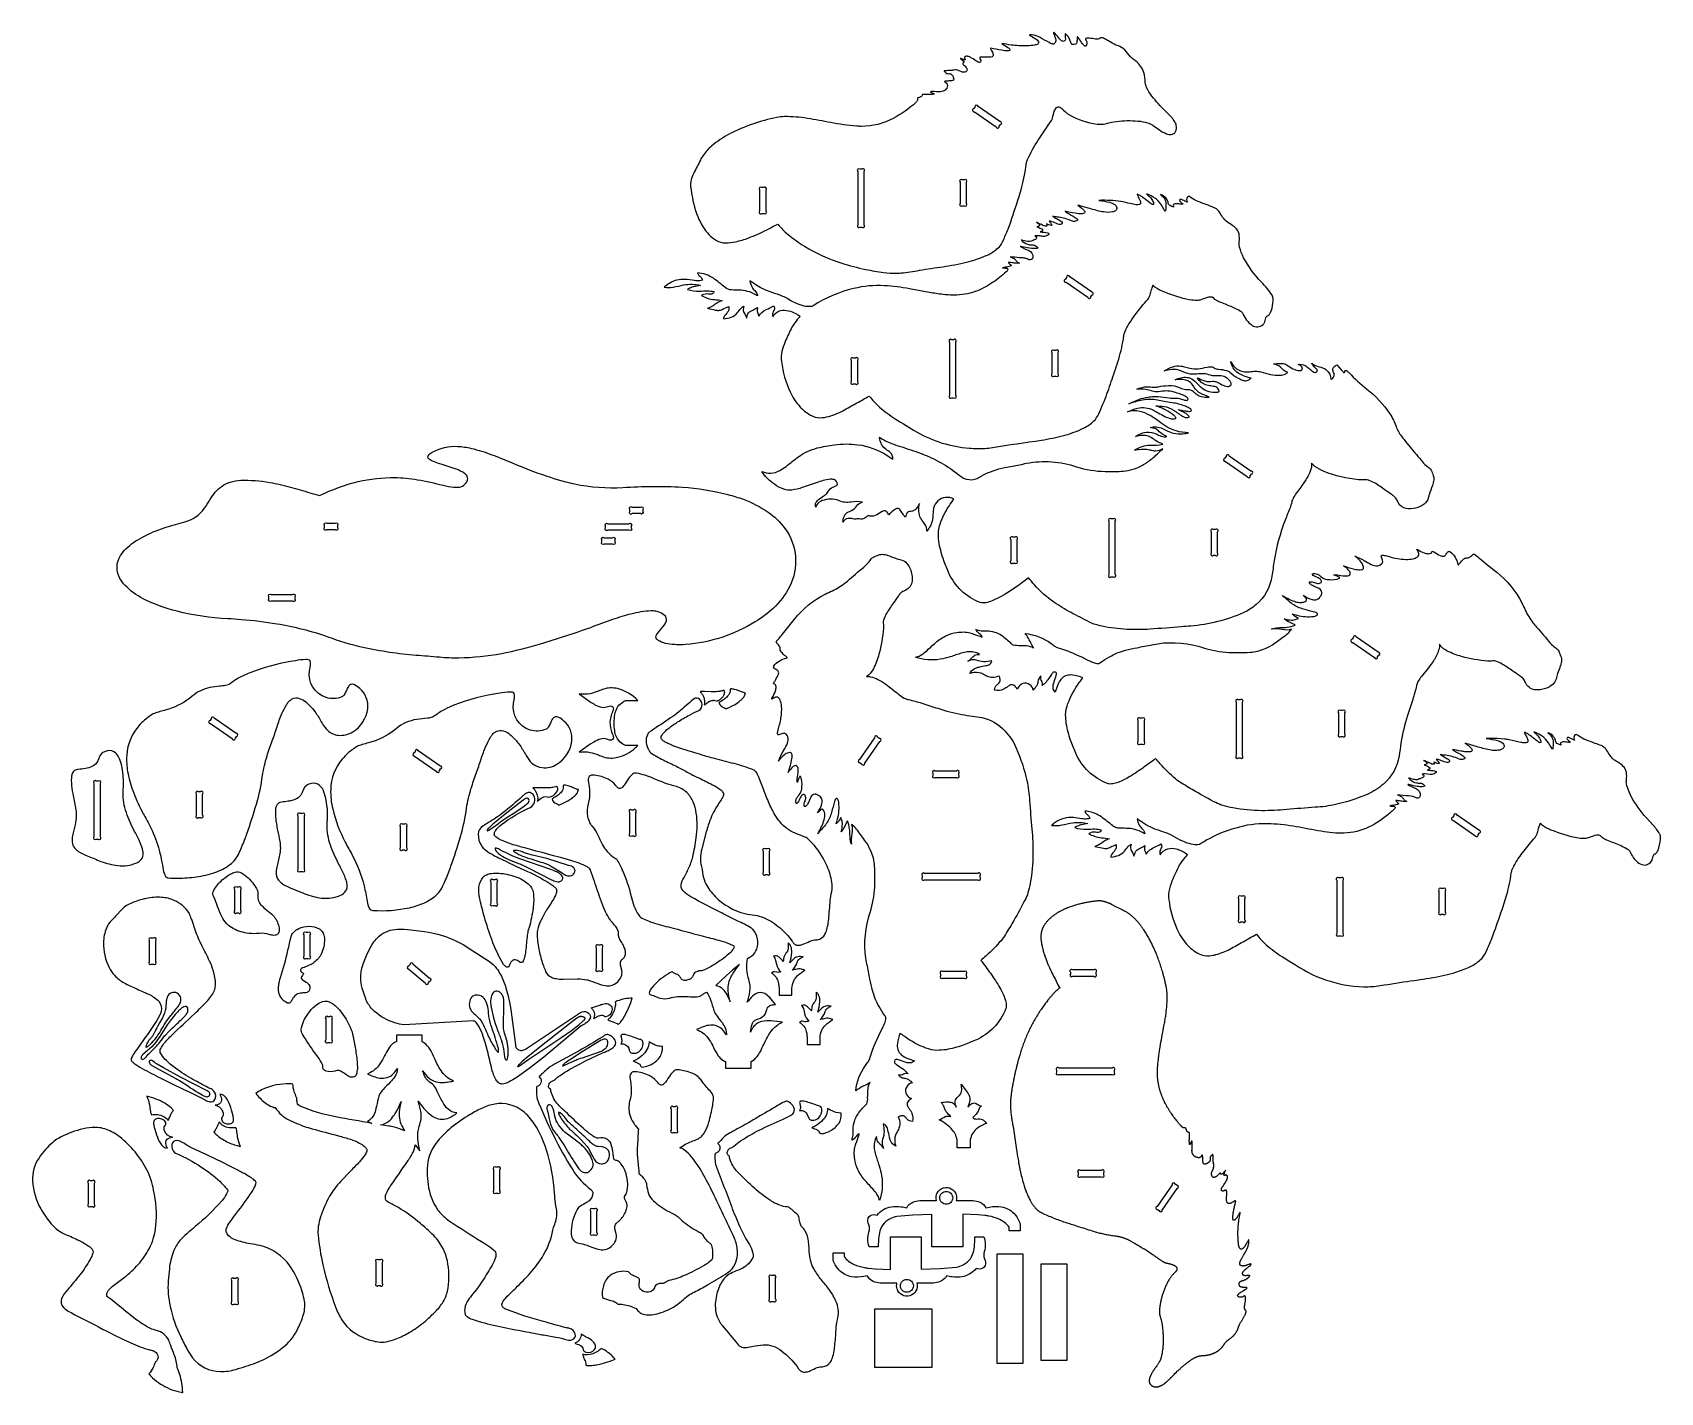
# Model space of a CAD drawing. Extents: x -1616 to 1418, y -1117 to 1417.
import ezdxf

# ---------------------------------------------------------------- set-up
doc = ezdxf.new("R2010")
doc.units = 0
doc.header["$MEASUREMENT"] = 0
doc.layers.get('0').update_dxf_attribs({"linetype": 'CONTINUOUS'})

msp = doc.modelspace()

# ---------------------------------------------------------------- linework, layer by layer
for points in [[(37.4, 1296.6, 0.045765), (34.8, 1295.8, 0.085392), (33.7, 1295, 0.270084), (33.6, 1294, -0.155524), (33.7, 1291.6, -0.106179), (30.7, 1287.2, -0.059849), (-11.6, 1257.2, -0.12135), (-70.8, 1242.5, -0.018777), (-79.7, 1242.9, -0.02375), (-128.2, 1249.6, 0.007388), (-171.6, 1257.4, 0.041253), (-214.3, 1260.7, 0.04256), (-228.8, 1259, 0.070776), (-316.7, 1228.4, 0.054023), (-350.2, 1205.9, 0.061178), (-366, 1188.5, 0.035664), (-371.2, 1179.5, -0.006169), (-383.5, 1155.5, 0.10457), (-389.3, 1134.9, 0.045088), (-389.1, 1128.2, 0.009362), (-386.1, 1109.4, 0.067318), (-371.2, 1063.7, 0.069149), (-355.7, 1041.3, 0.070385), (-341.1, 1029.7, 0.124563), (-324.2, 1025.4, 0.062804), (-305.4, 1027.5, 0.03693), (-281.1, 1034.7, 0.027852), (-247.5, 1049.7, -0.002601), (-227, 1060.4, 0.051242), (-207.7, 1041, 0.037033), (-177.2, 1019.3, 0.063555), (-107.7, 987.6, 0.027573), (-63, 976.1, 0.018205), (-29.6, 970, 0.037736), (-5.4, 968.7, 0.019133), (2.9, 969.3, 0.014206), (37.3, 974.3, -0.010694), (81.1, 981, 0.025676), (125.1, 989.4, 0.041068), (161.6, 1001.7, 0.05122), (179.3, 1012.1, 0.059607), (188.1, 1020.6, 0.066934), (193, 1029.4, 0.005853), (202.5, 1051.1, 0.020313), (207.3, 1064.4, 0.004539), (224.9, 1118.7, 0.033882), (235, 1162.9, -0.009899), (236.3, 1172.6, -0.058154), (238.9, 1181, -0.0364), (258.4, 1216.6, -0.014394), (283.4, 1253.6, 0.068044), (284.3, 1255.5, -0.011916), (288.6, 1270.7, -0.100766), (292.4, 1277.4, -0.334065), (299, 1278.3, -0.093819), (302.5, 1275.8, 0.073989), (316.6, 1264.2, 0.099729), (368.2, 1246.8, 0.047178), (380.3, 1246.6, 0.056264), (385.8, 1247.8, -0.056071), (404.2, 1251.8, -0.052406), (444.4, 1252.5, -0.040053), (462.3, 1249.2, -0.06295), (472.3, 1244.8, 0.009215), (484.9, 1235.8, 0.041703), (497.6, 1228.8, 0.111318), (506.3, 1227.2, 0.24613), (514.5, 1232.7, 0.210201), (515.9, 1244.4, 0.072373), (513.2, 1250.8, 0.049684), (506.9, 1259.6, 0.020699), (494.8, 1272, -0.032231), (470.6, 1298.7, -0.057584), (460.4, 1315.2, -0.067565), (458.2, 1323.6, 0.063282), (455.2, 1343.2, 0.149728), (440.7, 1364.3, 0.017309), (434.2, 1369, -0.050117), (430.5, 1372.4), (422.8, 1382.2, 0.100712), (410.6, 1391.5, 0.029824), (405.9, 1393.2, -0.040943), (396.6, 1397.6, -0.004163), (385.8, 1404, 0.046669), (378.1, 1407.5, 0.152031), (374.6, 1407.6, 0.127881), (372.9, 1406.3, -0.116879), (371.5, 1405.4, -0.102905), (365.2, 1405.1, 0.00781), (353.7, 1406.9, 0.118057), (347.6, 1406.3, 0.452792), (346.9, 1404.3, -0.041071), (348.9, 1400.3, -0.236998), (347.9, 1392.9, -0.392635), (345.2, 1392.3, -0.074806), (344.1, 1393, -0.070029), (339.4, 1398.8, 0.013525), (333.3, 1408.3, 0.066694), (331.9, 1409.7, 0.363856), (331.4, 1409.5, 0.087247), (331.1, 1407.7, -0.064556), (330.4, 1398.9, -0.125783), (329.1, 1396.2, -0.111228), (328, 1395.6, -0.13889), (322.6, 1395, -0.206783), (319.8, 1397.3, -0.046443), (317.4, 1403.7, 0.172416), (309.5, 1414.7, 0.592582), (308.5, 1413.7, 0.011999), (309.1, 1408, -0.11036), (308.6, 1403.1, -0.408153), (303.6, 1401.3, -0.107605), (298.1, 1405.7, -0.005633), (290.4, 1415.4, 0.089906), (288.1, 1417.3, 0.400838), (287.3, 1416.9, 0.122856), (287.6, 1414.7, -0.069238), (291.1, 1403.4, -0.148336), (289.8, 1397.4, -0.244572), (287, 1395.9, -0.078726), (285.2, 1396.1, -0.059878), (279.1, 1398.6, 0.004281), (261.9, 1408.3, 0.080643), (247.5, 1413, 0.060639), (242.6, 1413, 0.516318), (242.4, 1412.6, 0.100556), (242.9, 1412.1, -0.007739), (252.8, 1406.3, -0.023764), (256.6, 1403.7, -0.091897), (259.3, 1400.1, -0.403661), (257.8, 1396, -0.085014), (251.9, 1393.9, -0.035292), (238.2, 1392.8, -0.011492), (221.8, 1392.8, -0.023477), (208.4, 1394.1, -0.00305), (190.5, 1396.9, -0.03964), (202, 1389.7, -0.030091), (204.7, 1387.4, -0.07111), (205.9, 1385.6, -0.438074), (205, 1383.7, -0.093632), (202.3, 1383.2, -0.045101), (190.2, 1384.3, -0.009395), (170.5, 1388.4, 0.225978), (169.6, 1388.2, 0.200152), (170, 1386.4, -0.042099), (174.2, 1378.7, -0.101956), (174.7, 1375.4, -0.259277), (172.5, 1372.4, -0.104089), (167.5, 1371.3, -0.019524), (156.4, 1371.8, 0.088616), (150.6, 1371.2, 0.45428), (149.7, 1368.9, -0.02235), (151.4, 1365.4, -0.612701), (148.2, 1361.7, -0.086216), (144.7, 1363.2, -0.005051), (134.5, 1369.8, 0.055097), (128.9, 1372.6, 0.145317), (123.1, 1372.8, 0.11207), (121.8, 1372, 0.185859), (121.4, 1370.5, 0.065549), (122.3, 1367.6, -0.192725), (122.3, 1366.7, -0.222072), (122, 1366.5, -0.080526), (120.6, 1366.6, -0.004875), (115.6, 1368.4, 0.091508), (113.2, 1369.2), (113.1, 1369.2, 0.033077), (117, 1366, -0.06428), (120.1, 1362.7, -0.399963), (119.6, 1360.9, 0.073702), (118, 1360.2, 0.277808), (118.1, 1359, 0.086398), (119.6, 1357.3, -0.014232), (124.6, 1351.7, -0.180318), (126.2, 1347.4, -0.205004), (124.9, 1345.3, -0.219208), (118.3, 1343.4, -0.066459), (115.7, 1344.1), (110, 1346.5, 0.161298), (101.3, 1347.3, -0.034923), (94.7, 1346.6, -0.012629), (85.5, 1346.3, 0.084237), (83.2, 1345.8, 0.492802), (83.2, 1345.3, -0.076611), (86.3, 1342, 0.175027), (88.7, 1340.8, 0.079902), (92.9, 1340.9, -0.231384), (98, 1338.2, -0.15017), (101.1, 1330.4, -0.109203), (100.8, 1328.9, -0.162137), (98.4, 1327.8, -0.044015), (92, 1327.1, 0.004798), (85.4, 1326.6, 0.062944), (84.1, 1326.2), (83.9, 1326, 0.211487), (84.6, 1325.3, -0.37312), (89.2, 1318.6, -0.400312), (76.7, 1307, 0.001561), (61, 1307.3, 0.028338), (58.3, 1307.1, 0.234948), (57.7, 1306.8, 0.13758), (58.3, 1306.1, -0.01089), (63.8, 1303.7, -0.093151), (64.5, 1303.1, -0.401469), (64.4, 1302.6, -0.085621), (63.7, 1302.3, -0.041252), (56, 1302, 0.006826), (42.7, 1302.1), (42.7, 1302.1, -0.283141), (39.4, 1297.3, -0.062223)], [(139.6, 1269.8), (179.9, 1241.7, 1), (185.8, 1242.8), (187.8, 1245.7, 1), (186.8, 1251.6), (146.4, 1279.6, 1), (140.5, 1278.6), (138.5, 1275.7, 1)], [(-77.8, 1158.3), (-77.8, 1058.8, 1), (-73.6, 1054.6), (-70.1, 1054.6, 1), (-65.8, 1058.8), (-65.8, 1158.3, 1), (-70.1, 1162.6), (-73.6, 1162.6, 1)], [(-260.8, 1124.1), (-260.8, 1084.6, 1), (-256.6, 1080.3), (-253.1, 1080.3, 1), (-248.8, 1084.6), (-248.8, 1124.1, 1), (-253.1, 1128.3), (-256.6, 1128.3, 1)], [(112.9, 1138.5), (112.9, 1098.9, 1), (117.1, 1094.7), (120.6, 1094.7, 1), (124.9, 1098.9), (124.9, 1138.5, 1), (120.6, 1142.7), (117.1, 1142.7, 1)], [(191.9, 979, 0.01765), (197.8, 978.4, -0.083047), (201.3, 977.5, -0.375649), (202, 975.6, -0.108822), (198.8, 971.4, -0.029413), (173.6, 951.4, -0.061178), (141.1, 934.6, -0.088262), (101.6, 928.1, -0.034462), (74.8, 930, -0.00988), (62.1, 931.9), (18.8, 939.9, 0.029439), (-28.2, 945.6, 0.07433), (-85.5, 940.3, 0.087098), (-161.2, 908, -0.107805), (-165.7, 906.7, -0.072482), (-177.8, 907.7, -0.083169), (-205.6, 919.5, 0.051413), (-225, 928.8, -0.01305), (-245.8, 936, -0.05714), (-272.3, 950.2, -0.010862), (-278.7, 954.8, 0.084035), (-274.8, 942.6, 0.084828), (-269.9, 936.6, -0.121548), (-264.9, 928.8, -0.040926), (-264.4, 926.6, 0.132627), (-295.3, 937.1, 0.006149), (-312.9, 937.6, -0.152205), (-325.2, 942.4, 0.025742), (-347, 959.4, 0.132101), (-376.6, 969.4, 0.14683), (-373.8, 964.7, -0.010952), (-370.2, 961.4, -0.109544), (-367.1, 955.8, -0.098304), (-376.9, 954.5, -0.026079), (-381.8, 955, 0.02559), (-400.7, 957.3, 0.152656), (-427.9, 950.6, 0.057033), (-438.5, 942.6, 0.07184), (-421.8, 943.1, 0.005383), (-402.4, 947, -0.108055), (-370.9, 946.1, -0.022149), (-383.3, 943.7, 0.054939), (-390.3, 941.3, 0.017868), (-395.3, 938.8, 0.099946), (-372.9, 935.3, -0.020417), (-357.6, 936.1, -0.054843), (-345.7, 934.5, -0.127435), (-348.1, 930.8, -0.154716), (-351.6, 929.6, -0.042023), (-356.6, 930, 0.135898), (-367, 928.5, 0.045196), (-369.2, 927.2, 0.015402), (-358.3, 922.5, 0.086552), (-344, 919.7, -0.02853), (-334.8, 918.6, -0.030218), (-330.6, 917.5, 0.092201), (-339.3, 913.8, 0.012182), (-347.2, 908.3, -0.097489), (-357.8, 903.6, 0.001872), (-343.3, 900.3, 0.046271), (-337, 899.5, 0.101332), (-330.4, 901.3, -0.014141), (-318.2, 907.1, -0.118694), (-318.2, 900.7, -0.100278), (-321.4, 894.9, 0.039345), (-326, 889.3, 0.099743), (-328.1, 883.8, 0.064327), (-313.6, 886.8, 0.13033), (-302.3, 895, -0.026601), (-295.8, 903.1, -0.069858), (-290, 907.6, 0.117293), (-291.1, 899.3, 0.090339), (-289.9, 895.9, -0.016754), (-286, 888.3, -0.047036), (-285, 885.1, -0.007849), (-282.4, 893, -0.161317), (-279.4, 896.7, -0.003536), (-264.4, 905.1, 0.11454), (-265.3, 897.6, 0.082027), (-264, 894.2, -0.024732), (-262.7, 890.6, -0.047016), (-262.4, 888.8, -0.127981), (-248.7, 901, 0.031193), (-234.4, 908, -0.100056), (-232.9, 904.1, -0.182431), (-234.5, 899.4, 0.190044), (-236.5, 890.7, 0.046811), (-235.9, 887.7, -0.22884), (-221.5, 899.1, -0.120494), (-206.8, 899, -0.066101), (-193.1, 893.6, -0.014502), (-188, 890.6, -0.092022), (-185.4, 888.1, 0.024673), (-195.2, 876.3, 0.038296), (-202.1, 865.3, 0.012444), (-213.6, 840, 0.043213), (-219.1, 823.1, 0.080094), (-219.9, 804.2, 0.078303), (-204, 747.8, 0.075992), (-185.1, 719.5, 0.068794), (-167.5, 705.4, 0.024706), (-161.4, 702.2, 0.118126), (-144.1, 699.7, 0.040982), (-135.9, 701, 0.069539), (-105.8, 712.4, 0.00617), (-79.3, 727.1, -0.002561), (-56.5, 740, 0.052301), (-37.2, 719.4, 0.04448), (-8.1, 697.8, 0.001777), (32.7, 672.8, 0.111888), (129.9, 642.9, 0.011711), (144.6, 642, 0.043792), (173.2, 644.1, -0.003277), (264.7, 657.8, 0.024857), (306.1, 666.4, 0.045516), (343.1, 680.1, 0.075518), (362.5, 693.6, 0.094162), (371.3, 706.6, -0.007569), (379.3, 724.7, 0.011841), (381.5, 730.1, 0.00842), (394.8, 766.8, 0.003798), (407.1, 803.8, 0.035024), (417.3, 845.7, 0.007881), (418.2, 852.8, -0.077883), (422.4, 865.1, -0.024608), (427.7, 874.4, -0.034388), (451, 906.3, -0.006311), (462.6, 919.9, 0.067531), (465.3, 924.1, 0.019254), (467, 928.5, 0.015085), (470.1, 939.4, -0.012002), (472.6, 947.1, 0.122394), (476.6, 942.8, 0.051584), (493.7, 934.1, 0.048953), (540.2, 920, 0.046076), (556, 918.7, 0.084431), (562, 919.9, -0.048405), (576.5, 924.7, -0.112977), (582.8, 924.7, -0.201127), (586.1, 922, 0.060267), (587.3, 920.7, 0.051245), (594, 916.9, 0.016775), (604.6, 912.6, -0.007083), (625, 904, -0.033971), (635.9, 898.1, -0.121555), (640, 893.8, 0.151862), (657.5, 871.5, 0.349199), (677.6, 873.3, 0.054214), (679.7, 875.8, 0.074047), (682.9, 885.7, -0.105201), (684.6, 888.8, -0.131615), (687.3, 890, 0.131162), (689.1, 891.3, 0.066959), (691.7, 895.9, 0.078626), (695.9, 912.3, 0.034123), (696.6, 920.7, 0.1358), (694.4, 927.8, 0.051246), (685.7, 940, 0.012534), (674, 952.7, -0.06291), (641.5, 997.8, -0.058346), (633.9, 1017.3, -0.099086), (633.5, 1031.3, 0.103753), (631.9, 1045.4, 0.116919), (626.3, 1053.7, 0.063367), (616.5, 1060.6, -0.147917), (599, 1078.6, 0.057846), (593.4, 1086.5, 0.082299), (588.2, 1090.3, 0.018825), (582.6, 1092.7, -0.013667), (553.3, 1104, -0.070166), (540.7, 1111.9, 0.279584), (538.7, 1112, 0.337705), (535.3, 1104), (536.2, 1102.2, -0.137021), (536.2, 1101.5, -0.294462), (535.4, 1101.7, -0.0505), (528.3, 1105.2, 0.135048), (523.3, 1106.6, 0.380433), (522.2, 1105.2, 0.203012), (522.7, 1103.2, 0.012223), (527.7, 1098.5, -0.279154), (528, 1097.7, -0.266862), (527.7, 1097.5, -0.077412), (525.6, 1097.4, 0.015618), (516.4, 1098.2, 0.084383), (511.8, 1097.7, 0.369443), (510.2, 1095.2, 0.009055), (511.1, 1092.3, -0.042889), (504.5, 1094.8, -0.06075), (502.4, 1096.3, -0.094619), (501.5, 1097.8, -0.04884), (500.7, 1101.5, 0.204825), (489.8, 1114.4, 0.054023), (486.6, 1115.4, -0.068146), (493.1, 1109, -0.13977), (496.5, 1099.4, -0.037042), (496.2, 1088.1, -0.059965), (495.2, 1083.9, 0.040213), (484.6, 1100.8, 0.067193), (476.9, 1108.4, 0.05733), (460.5, 1117, -0.004586), (467.7, 1109.7, -0.071132), (472.5, 1102.8, -0.087223), (473.6, 1098.3, -0.210267), (473.1, 1097, -0.181614), (472.5, 1096.8, -0.083505), (470.6, 1097.5, -0.030799), (464.2, 1101.7, -0.005578), (451.1, 1111.8, 0.054343), (445.4, 1115.1, 0.031047), (443.2, 1115.9, 0.303669), (442.8, 1115.7, 0.303669), (442.8, 1115.3, -0.013291), (447.4, 1106.4, -0.035452), (449.5, 1100.5, -0.418375), (446.9, 1096.8, -0.094139), (441, 1096.5, -0.033226), (430, 1098.7, 0.008896), (412.8, 1102.5, 0.044225), (371.7, 1104.6, -0.031803), (392.1, 1101, -0.088983), (401.3, 1097, -0.200095), (405, 1091, -0.26575), (402.6, 1085.4, -0.122586), (396.9, 1083.1, -0.107483), (380.1, 1083, -0.025718), (357.7, 1088.4, 0.002583), (332.4, 1095.8, -0.059548), (342.5, 1087.7, -0.033576), (344.7, 1085.1, -0.130224), (345.4, 1082.4, -0.28517), (344, 1080.6, -0.113288), (340.3, 1079.6, -0.05069), (327.4, 1080.5, -0.014931), (308.8, 1084.3, 0.039856), (312.7, 1081.5, -0.014217), (327.3, 1073, -0.030608), (330.8, 1070.4, -0.147068), (332.1, 1068.2, -0.292635), (331.4, 1067, -0.171862), (324.5, 1065.5, -0.085533), (317.5, 1067.6, 0.05968), (305.9, 1071.4, 0.022366), (293.8, 1073.5, -0.010951), (285.8, 1074.9, 0.039813), (292.6, 1070.8, -0.016282), (300.2, 1066.5, -0.119726), (303, 1063.6, -0.357061), (301.8, 1060.4, -0.11107), (300.4, 1059.8, -0.136921), (295.2, 1060.5, 0.005217), (284.1, 1064.9, 0.076795), (278.7, 1065.8, -0.026095), (282.9, 1060.9, -0.068845), (284.2, 1058.7, -0.5124), (283.2, 1057.7, -0.071328), (278.5, 1058.9, 0.00999), (274, 1060.7, -0.059868), (274.9, 1058.3, -0.490615), (273.3, 1056.5, -0.070582), (266.3, 1058.6, -0.013494), (259.6, 1061.8, 0.02499), (255.1, 1063.7, -0.108111), (260.8, 1059.8, -0.439882), (260.4, 1056.9, -0.077658), (259.1, 1056.2, 0.015682), (256.3, 1055.3, -0.009452), (263.6, 1052.3, -0.098133), (266.5, 1050, -0.312432), (266.4, 1048.2, -0.122421), (264.8, 1046.9, -0.020118), (262.3, 1045.8, -0.030814), (276.4, 1044, -0.247196), (278.5, 1042.4, -0.249123), (278.1, 1041.3, -0.19784), (269.4, 1037.5, -0.049988), (261.6, 1038.3, 0.044824), (255.4, 1038.8, 0.049556), (252.3, 1038.5, -0.09315), (255.2, 1035.6, -0.350084), (254.5, 1032.7, -0.066439), (253.4, 1031.9, -0.038632), (248.9, 1030.1, -0.115483), (241.2, 1027.7, -0.050933), (238.4, 1027.9, -0.032011), (227.1, 1030.9, 0.082858), (229.4, 1028.2, 0.119383), (242.2, 1022, 0.046208), (248.3, 1021.5, -0.176906), (254.9, 1019, -0.030645), (258.1, 1015.6, -0.067123), (254.3, 1014.7, -0.066685), (238.5, 1016.1, -0.005513), (225.7, 1019.1, 0.153889), (227.2, 1017.6, 0.057842), (233.6, 1014.6), (241.1, 1011.5, -0.296108), (248.8, 998.2, -0.489621), (241.4, 993.9, -0.063653), (237.8, 995.5, 0.067642), (231.8, 997.1, 0.023287), (223.6, 997.8, -0.007783), (206.2, 999.4, -0.073618), (213.7, 996.2, -0.104716), (217.5, 992.2, 0.120615), (221.2, 988.7, 0.05159), (223.9, 987.5, -0.060479), (215.8, 987.5, -0.015883), (207.8, 988.8, 0.033163), (203.9, 989.2, 0.303377), (203.3, 988.9, 0.303377), (203.4, 988.3, 0.037652), (204.6, 986.9, 0.028635), (208.7, 983.4, -0.167251), (206.2, 981.7, -0.04756), (197.7, 980.1, 0.022912)], [(310.5, 952.1), (350.8, 924.1, 1), (356.7, 925.1), (358.7, 928, 1), (357.7, 933.9), (317.3, 961.9, 1), (311.4, 960.9), (309.4, 958, 1)], [(93.1, 840.6), (93.1, 741.1, 1), (97.3, 736.9), (100.8, 736.9, 1), (105.1, 741.1), (105.1, 840.6, 1), (100.8, 844.9), (97.3, 844.9, 1)], [(283.8, 820.8), (283.8, 781.2, 1), (288, 777), (291.5, 777, 1), (295.8, 781.2), (295.8, 820.8, 1), (291.5, 825), (288, 825, 1)], [(154.1, 591.6, -0.077466), (196.4, 606.7, -0.008294), (210.5, 609.4, -0.002048), (236.7, 614.6, -0.129787), (330.2, 608, 0.068698), (383.1, 599.4, 0.017049), (402.2, 599.4, 0.006651), (416.9, 600, 0.108482), (452.7, 611, 0.049659), (470.5, 623.2, 0.013223), (477.3, 629.1, 0.004931), (490.6, 641.4, -0.12232), (477.4, 637.4, -0.038295), (474.2, 637.7, -0.019785), (465.7, 639.4, 0.070803), (445.8, 640, 0.021199), (437.8, 638.8, -0.046135), (452.3, 646.2, -0.102521), (466.7, 648.5, 0.060237), (490.8, 650, 0.048051), (488.7, 651.3, -0.047651), (476, 657.9, 0.0388), (466.8, 664, 0.124115), (455.5, 666.5, 0.028349), (450.4, 666.2), (440.2, 664.6, -0.07817), (455.8, 671.9, -0.152169), (474.7, 671, -0.030845), (482.9, 667.3, 0.088928), (493.4, 664.2, 0.071439), (498.5, 664.6, -0.115922), (484.3, 673.4, 0.073118), (477.7, 678.6, 0.072571), (472.5, 680.3, 0.018274), (467.2, 681.1, -0.180739), (490.2, 679.6, -0.012361), (499.9, 674.7, 0.159025), (531.3, 670, 0.021987), (538.8, 671.4, -0.05908), (515.5, 674.9, -0.062738), (499, 682.1, -0.036683), (484.1, 692.5, 0.029221), (466.3, 704.2, 0.068833), (447.9, 711.3, 0.12348), (425.1, 710.6, -0.058484), (443.7, 717.4, -0.17112), (473.2, 713.7, -0.01834), (482.1, 708.8, 0.007839), (494.7, 702.1, 0.043634), (505, 698, 0.079402), (511.5, 697.4, 0.054508), (514.2, 698, 0.474546), (514.9, 700, 0.106137), (511, 704.4, 0.050727), (496.1, 714, 0.039084), (482.6, 720.1, 0.021841), (477.5, 721.5, -0.036845), (493.1, 720.7, -0.108252), (510.8, 713.8, 0.002804), (527.7, 702.4, 0.051985), (532.3, 700.2, 0.143367), (539.3, 700.4, 0.347744), (540, 701.6, 0.16424), (539.6, 702.6, 0.090236), (531.3, 708.8, 0.018122), (522.8, 713.1, -0.028444), (519.9, 714.5), (519.9, 714.6, -0.027185), (531.1, 712.6, 0.02939), (539.2, 711.4, 0.040727), (542.2, 711.5, 0.101553), (543.9, 712.3, 0.350812), (543.9, 713.9, 0.104903), (541.3, 716.5, 0.057569), (534.3, 720.3, 0.062917), (511.4, 726.9, -0.003756), (496.6, 729.2), (480.8, 732.3, 0.091707), (452.9, 732.3, 0.027574), (440.1, 729.3, 0.010133), (427.6, 725.5, -0.019345), (446.4, 733.7, -0.052311), (463.2, 737.9, -0.014005), (474.1, 739.2, -0.049983), (482.1, 739, 0.003046), (502.5, 736.5, 0.044691), (516.2, 736.3, -0.075203), (521.9, 735.4, -0.003986), (529.8, 732.7, 0.117913), (536.1, 732.1, 0.487541), (537.6, 734.9, 0.146335), (532.6, 739.6, 0.048946), (522.8, 743.8, 0.014104), (511.9, 747.3, 0.125144), (482.8, 747.8, -0.111025), (474.3, 748.3, 0.077233), (448.5, 753, 0.020813), (442.4, 752.9, -0.116459), (461.5, 757.1, -0.007046), (474, 756.5, 0.052828), (482.5, 757.3, -0.035822), (501.4, 759.6, -0.113588), (523.2, 755.3, 0.075337), (533.5, 752.2, 0.016658), (539.7, 751.9, -0.147693), (547.1, 749, -0.026124), (551.2, 745.2, 0.155137), (566.4, 738.4, 0.038), (577, 738, -0.004554), (561.9, 744.7, -0.154453), (549.4, 756.1, 0.071573), (543.1, 764.4, 0.152867), (530.5, 770.4, 0.05997), (519.9, 770.8, 0.014132), (513.8, 770.2, -0.145589), (536, 774.8, -0.132228), (547.5, 770.4, -0.032101), (559.8, 758.3, 0.209951), (588.3, 747, 0.030297), (593.2, 747.5, 0.140447), (595.8, 748.7, 0.178554), (595.9, 749.3, 0.130823), (594.8, 752.2, 0.202737), (587.3, 757.7, 0.004214), (578.3, 759, -0.053329), (568, 762, -0.099799), (560.2, 767.6, -0.016819), (554.8, 774.2, 0.050527), (569.2, 768.1, 0.110499), (583.2, 767.4, -0.123759), (591.2, 766.2, -0.018266), (600.8, 761.1, 0.087989), (611.1, 758, 0.239585), (618, 760.7, 0.143445), (618.5, 762.3, 0.134638), (616.3, 767.6, 0.230206), (596.4, 777.8, 0.042701), (590.2, 777.6, -0.112495), (576.6, 779.7, 0.083233), (564.5, 781.4, 0.019544), (550.5, 780.5, -0.112088), (533.4, 783.1, -0.008377), (524.6, 787, 0.115285), (507.4, 789.3, 0.043674), (493.5, 786.9, -0.052281), (509.4, 794.5, -0.116171), (524.4, 795.9, -0.027076), (528.9, 795), (541.3, 791.9, 0.084373), (555.9, 790.9, 0.028564), (573.7, 794, -0.031217), (578.8, 794.6, -0.046203), (582.7, 794.3, -0.105933), (586.4, 792.6, 0.155265), (594.8, 789.8, -0.087596), (609.7, 787.4, -0.10749), (615.6, 784.6, 0.072014), (631.3, 773.4, 0.015698), (637.7, 770.2, 0.075665), (644.7, 768.4, 0.169673), (651.1, 770.2, -0.012934), (655.2, 773.3, -0.067785), (633.7, 781.3, -0.182321), (619.4, 797.9, -0.02277), (617.3, 804.6, 0.061476), (624.9, 793.7, 0.157646), (639.9, 785.7, 0.082128), (652.2, 785.3, -0.032955), (663.4, 786.2, -0.05525), (673.5, 784.9, 0.015646), (691.4, 780.3, 0.056775), (709.3, 778.6, 0.086694), (719.1, 780.9, 0.088917), (723.7, 784.1, -0.109428), (715.7, 788.3, -0.01744), (710.2, 793.8, 0.150611), (696.9, 799.8, -0.028592), (710.1, 800.9, -0.05644), (717.2, 800, -0.07497), (721.5, 798.1, 0.03633), (733.3, 790.8, 0.05804), (742.9, 787.5, 0.127341), (748.1, 787.7, 0.481067), (750.2, 794.2, 0.101239), (747.4, 796.8, 0.009301), (742.9, 799, -0.163667), (755.9, 796.6, -0.043557), (762.9, 791.9, -0.015588), (770.6, 785.5, 0.152329), (774.5, 783.8, 0.214585), (777.7, 785.4, 0.073441), (778.8, 786.9, 0.192383), (778.6, 788.5, 0.090613), (776.5, 790.8, -0.058617), (770, 798.2, -0.031607), (768.3, 801.1, 0.077441), (777.4, 796.2, 0.014907), (788.4, 792.8, -0.118458), (795.9, 788.5, -0.212099), (804.3, 771.6), (804.4, 771.3, 0.299542), (804.7, 771.2, 0.453322), (809.2, 784, -0.130464), (807.6, 789.4, -0.19971), (809.9, 794.4, -0.062418), (815.3, 798.3), (823.9, 788.2, 0.0058), (827.7, 784, 0.13208), (828.7, 783.4, 0.31369), (829.2, 783.7, 0.020458), (830.4, 786.7, -0.349283), (832, 787.3, -0.324644), (833.8, 787.2, -0.027643), (837.9, 783.4, 0.043094), (871.3, 753, -0.072943), (914.1, 706.9, -0.06937), (925.7, 682.9, 0.064235), (935.7, 664.9, 0.014309), (940.4, 658.7, 0.012492), (963.5, 631, -0.004148), (975, 617.2, 0.061256), (983.9, 608.7, -0.009953), (987.5, 606.2, -0.163725), (993, 596.6, 0.033827), (994.9, 591.9, -0.140222), (996, 583.7, -0.067632), (993.4, 573.3, 0.014403), (987.2, 556.1, 0.019955), (985.7, 550.2, -0.168065), (977.9, 538.7, -0.202517), (944.5, 530.4, -0.23286), (929.6, 541.5, 0.010477), (926.5, 547.9, 0.083914), (923.5, 551.7, 0.019193), (918.5, 555.6, 0.002948), (905.5, 564.6, 0.030715), (885.1, 578.3, 0.046204), (874, 583.2, 0.070542), (869.1, 584, -0.055782), (855.7, 584.1, -0.069534), (791.5, 599.4, -0.054937), (774.3, 608.9, -0.062009), (767.9, 614.9, -0.11579), (766.3, 601.6, -0.057571), (758.7, 586.1, -0.014177), (753.6, 578.3, -0.001808), (738.4, 557.1, 0.048267), (732.3, 546.6, 0.053543), (731, 542.1, -0.032799), (728, 531.8, -0.001182), (718.8, 508.7, 0.050203), (698.3, 433.2, -0.001096), (694.1, 404.2, -0.179531), (664.6, 351.2, -0.075982), (640.9, 336.2, -0.086689), (542.8, 311.3, -0.006698), (525.3, 310.1, -0.00483), (467, 305.4, -0.025308), (424, 305.1, -0.039353), (377.4, 311.1, -0.013854), (365.4, 314.1, -0.040061), (354.1, 318.8, -0.00145), (319.7, 336.4, -0.025729), (287.8, 355.9, -0.060129), (251.4, 388.3, -0.015158), (240.3, 401.4, -0.044175), (188.4, 365.8, -0.045913), (166.9, 356.3, -0.079791), (154.9, 354.3, -0.074661), (150.3, 355.2, -0.198744), (91.2, 411.8, -0.010998), (81.8, 436, -0.047383), (73.3, 469.5, -0.060687), (72.8, 488.4, -0.057482), (75.7, 501.2, -0.062522), (92.3, 535, -0.017087), (101.5, 548.3, 0.300286), (71.7, 544.6, 0.184286), (63.6, 531.1, 0.032509), (63, 526.8, -0.028759), (61.3, 509.9, -0.125891), (51, 488, 0.158118), (47.3, 501.5, 0.012289), (42.4, 508.1, -0.079871), (37.2, 518.2, -0.091742), (36.1, 532.7, -0.025713), (37.1, 540, -0.084534), (30.6, 529.4, -0.134701), (24, 525.5, -0.016605), (18.5, 524.5, 0.2525), (13, 519.9, 0.059575), (11.3, 514.1, -0.07477), (7.2, 518.7), (2.1, 526.9, 0.318047), (-4.8, 530.2, 0.115857), (-13.4, 525.1, 0.017302), (-20.1, 518.7, 0.1015), (-24, 524.6, 0.282727), (-30.3, 525.7, 0.045738), (-32.3, 524.8), (-42, 518.8, -0.18395), (-55.2, 516.2, -0.049964), (-58.3, 517.2, -0.067609), (-65.9, 511.8, -0.167125), (-73, 510.8, 0.112454), (-81.3, 510.7, -0.06006), (-84.7, 510.8, 0.031409), (-93.1, 512, 0.224368), (-103.4, 507.9, 0.043079), (-105.6, 505.2, -0.093148), (-102.7, 516.8, -0.173538), (-94.8, 524.3, 0.009954), (-89.2, 526.6, 0.132246), (-79.7, 535.3, -0.191244), (-68.8, 542.1, 0.094208), (-90.3, 542.4, -0.15346), (-113, 545.1, 0.17786), (-144.3, 545, 0.151126), (-154, 537.5, 0.082325), (-155.9, 533, -0.241662), (-155.4, 541.9, -0.092711), (-150.1, 547.6, -0.019299), (-139.6, 554.8, 0.042738), (-135.3, 558.4, 0.082819), (-133, 562.3, -0.170782), (-124.1, 570.1, -0.005428), (-118.1, 572.4, 0.234932), (-115.6, 575.4, 0.35305), (-122, 584.3, 0.069636), (-126.2, 584.9, 0.068217), (-138.9, 583.3, 0.011631), (-151.8, 579.5, 0.003925), (-181.3, 569.5, -0.047624), (-200.6, 564.7, -0.122497), (-215.5, 566.2, -0.073814), (-233.3, 575.6, -0.089923), (-256.6, 599.3, 0.231402), (-223.2, 601.1, 0.046301), (-211.5, 608.8, -0.010595), (-188.2, 626.9, -0.093483), (-153.3, 643.2, -0.022408), (-121.4, 649.2, -0.063593), (-77.5, 649.3, -0.105366), (-23.6, 629.9, -0.011739), (-12.7, 622.6, 0.244852), (-17.4, 634.8, 0.017076), (-25.5, 640.7, -0.174603), (-36, 656.2, -0.040088), (-37.2, 663.1, 0.053484), (-14.7, 651.6, 0.016946), (1.7, 645.9, -0.011275), (40.2, 633, -0.079761), (111.4, 592.6, 0.042669), (119.5, 587.1, 0.184617), (140.1, 585, 0.073079), (149, 588.5, 0.010143)], [(-89.9, 806.4), (-89.9, 766.9, 1), (-85.7, 762.6), (-82.2, 762.6, 1), (-77.9, 766.9), (-77.9, 806.4, 1), (-82.2, 810.6), (-85.7, 810.6, 1)], [(-1252, 324.8, -0.048878), (-1346.7, 338.8, -0.046852), (-1404.9, 359.7, -0.076476), (-1439.9, 383.5, -0.057339), (-1451.6, 397.3, -0.148204), (-1458.5, 421.9, -0.136588), (-1452, 442.7, -0.06527), (-1441.8, 455.4, -0.047104), (-1427.5, 467.2, -0.050602), (-1390.9, 486.6, -0.030854), (-1349.5, 500.8, -0.005833), (-1332, 505.6, 0.173152), (-1296, 530.4, 0.019615), (-1285.4, 546.6, -0.028709), (-1275.4, 560.8, -0.14828), (-1247.5, 579.4, -0.062568), (-1228, 582.9, -0.055794), (-1173.8, 578.9, -0.022927), (-1135.2, 570.2, -0.00608), (-1117, 565.1, -0.000652), (-1081, 554.4, -0.054496), (-1008.8, 580.5, -0.059248), (-941, 588.2, -0.037564), (-898.4, 584.1, -0.019111), (-850.7, 573.7, 0.031811), (-830.7, 570.3, 0.02051), (-823.3, 570, 0.319528), (-805.3, 583, 0.266374), (-807.4, 592.7, 0.067307), (-810.7, 595.8, 0.048719), (-816.9, 599.6, 0.035757), (-826.5, 603.9, 0.008485), (-856.5, 613.5, -0.011395), (-868.6, 617.8, -0.077706), (-876.8, 622.5, -0.233752), (-879, 626.9, -0.166477), (-877.5, 630.3, -0.069672), (-871.3, 635.1, -0.145957), (-823.1, 646.1, -0.04794), (-798.4, 642.5, -0.031823), (-759.9, 630.7, -0.010841), (-723.4, 616, 0.016842), (-657.2, 590.6, 0.026706), (-605.5, 576.3, 0.067088), (-515.5, 569.5, -0.032685), (-404.8, 570.1, -0.04507), (-319.8, 556.5, -0.023575), (-291, 547.5, -0.058692), (-244.9, 523.6, -0.080834), (-213.6, 493.4, -0.283166), (-205.1, 384.4, -0.088092), (-235.1, 344.8, -0.05292), (-269, 319.1, -0.118379), (-398.8, 276.7, -0.059823), (-432, 278.3, -0.074183), (-447, 283.2, -0.043802), (-452.4, 286.7, -0.274695), (-454.1, 291.1, -0.060092), (-453.7, 292.7, -0.077754), (-449.1, 300, 0.02763), (-438, 313.9, 0.092193), (-434.6, 321.1, 0.288349), (-438.4, 331.7, 0.124217), (-449.6, 337.7, 0.045844), (-459.3, 339.6, 0.03225), (-463, 339.7, 0.046025), (-500.5, 333.7, 0.024282), (-534.8, 323.4, 0.002034), (-576.2, 308.3, -0.011865), (-669.5, 277.6, -0.02595), (-742.1, 259.7, -0.041116), (-821.6, 251.6, -0.027392), (-857.7, 253.1, 0.006425), (-900.9, 256.6, -0.036475), (-1000.4, 271.5, -0.03226), (-1065.1, 290.9, 0.042443), (-1160.3, 315, 0.022581), (-1227.4, 323.2, 0.007263)], [(607.7, 618.2), (648, 590.2, 1), (653.9, 591.3), (655.9, 594.2, 1), (654.9, 600.1), (614.5, 628.1, 1), (608.6, 627), (606.6, 624.1, 1)], [(-498.5, 532.9), (-483, 532.9, -1), (-478.7, 528.6), (-478.7, 525.1, -1), (-483, 520.9), (-498.5, 520.9, -1), (-502.7, 525.1), (-502.7, 528.6, -1)], [(-1067.4, 502.8), (-1051.9, 502.8, -1), (-1047.7, 498.6), (-1047.7, 495, -1), (-1051.9, 490.8), (-1067.4, 490.8, -1), (-1071.7, 495), (-1071.7, 498.6, -1)], [(-543.8, 502), (-504.3, 502, -1), (-500, 497.8), (-500, 494.3, -1), (-504.3, 490), (-543.8, 490, -1), (-548, 494.3), (-548, 497.8, -1)], [(390.2, 506.8), (390.2, 407.3, 1), (394.5, 403), (398, 403, 1), (402.2, 407.3), (402.2, 506.8, 1), (398, 511), (394.5, 511, 1)], [(580.9, 486.9), (580.9, 447.4, 1), (585.2, 443.2), (588.7, 443.2, 1), (592.9, 447.4), (592.9, 486.9, 1), (588.7, 491.2), (585.2, 491.2, 1)], [(-550.4, 476), (-534.9, 476, -1), (-530.7, 471.7), (-530.7, 468.2, -1), (-534.9, 464), (-550.4, 464, -1), (-554.7, 468.2), (-554.7, 471.7, -1)], [(207.3, 472.6), (207.3, 433, 1), (211.5, 428.8), (215, 428.8, 1), (219.3, 433), (219.3, 472.6, 1), (215, 476.8), (211.5, 476.8, 1)], [(-38.2, -397.8, -0.05953), (-50.3, -367.8, -0.0271), (-55, -346.6, 0.007058), (-60.6, -318.6, -0.118436), (-57.8, -232.2, -0.00786), (-53, -216.5, 0.061214), (-45.9, -169.2, 0.012751), (-45.8, -157.1, 0.00818), (-46.5, -135.7, 0.089353), (-53.5, -107.5, 0.051449), (-63.3, -90, 0.005478), (-78.2, -69.3, 0.046223), (-86.2, -60.7, 0.026547), (-89.6, -58.2, -0.139855), (-88.8, -75.9, 0.096415), (-89.7, -95.4, -0.049384), (-92.1, -83, -0.020224), (-92.3, -73.9, 0.067289), (-94.5, -59.3, 0.014824), (-97.1, -51.5, 0.05435), (-98.5, -53.9, -0.011044), (-102.3, -62.5, -0.063442), (-108.7, -72.2, 0.065799), (-106.4, -58.1, 0.087486), (-107.8, -49.6, 0.025091), (-109.5, -45.6, -0.067829), (-115.6, -54.8, -0.031851), (-118.2, -57.3, 0.018936), (-115.3, -48.2, 0.088965), (-113.3, -17.1, 0.056015), (-114.7, -11.9, 0.243935), (-116.9, -9.9, 0.265649), (-119.3, -11.1, 0.077454), (-121.3, -15.5, -0.005669), (-126.7, -35.9, -0.069677), (-136, -56.5, -0.023659), (-138.2, -59.3, -0.004465), (-152.4, -76, 0.043572), (-141.4, -53.1, 0.087449), (-139.1, -40.4, 0.146573), (-142.1, -31.1, 0.17072), (-143.8, -30.1, 0.114481), (-144.8, -30.2, 0.107313), (-148.9, -33.1, -0.047605), (-152.6, -36.5, 0.066233), (-144.6, -19.9, 0.174072), (-144.8, -10.9, 0.142602), (-150.9, -4.3, 0.075809), (-155.8, -2.1, 0.288194), (-163.9, -5.2, 0.073331), (-166.1, -8.8, -0.014135), (-169.8, -17.7, -0.085914), (-174.2, -24, -0.162564), (-176.4, -25.2, -0.31879), (-177.7, -24.3, -0.128668), (-177.7, -19.8, 0.008326), (-175.1, -11.7, 0.159985), (-175.6, -4.3, 0.216479), (-177.7, -2.5, 0.216479), (-180.4, -2.9, 0.132103), (-184.1, -6.7, 0.032337), (-188.1, -15.7, -0.154521), (-191.1, -19.4, -0.348588), (-192.5, -19, -0.119184), (-193.1, -17.5, -0.186766), (-190.4, -7.4, -0.024243), (-186.9, -3.1, 0.13028), (-182.3, 8, 0.086554), (-182.6, 25.8, 0.079179), (-184.2, 30.1, 0.209238), (-185.5, 31.1, 0.239226), (-186.6, 30.5, 0.05888), (-187.9, 28.1, 0.019497), (-189.8, 21.7, -0.098553), (-190.3, 20.6, -0.345791), (-190.6, 20.7, -0.099093), (-190.7, 27.1, 0.019902), (-188.7, 41, 0.117088), (-189.7, 48.4, 0.234621), (-193.3, 51.3, 0.197162), (-197.1, 50.2, 0.052412), (-201, 46.6, 0.007679), (-207.6, 38.7, 0.055985), (-200.5, 64.3, 0.069328), (-200.6, 72.7, 0.109173), (-201.8, 75.1, 0.235841), (-204.7, 75.9, 0.103218), (-212.9, 72.4, 0.066248), (-221.6, 64.7, 0.015289), (-225.8, 59.7, -0.020164), (-217.6, 76.7, 0.009044), (-210.2, 90.2, 0.140338), (-207.7, 102, 0.234832), (-213.5, 111.3, 0.119377), (-215.8, 111.9, -0.00716), (-223.4, 109.1, -0.12957), (-226.1, 108.9, -0.258637), (-227.2, 110.2, -0.074854), (-227.4, 111.5, -0.051564), (-226.4, 117.6, 0.030476), (-220.9, 139.8, 0.060498), (-219.8, 162, 0.075638), (-222.5, 173.2, 0.066103), (-225.3, 177.6, 0.193801), (-228.7, 179.1, 0.128838), (-233.9, 177.5, 0.030521), (-237.1, 175.6, -0.149217), (-238.1, 175.2), (-238.2, 175.3, -0.090408), (-237.7, 176.8, 0.059639), (-231.2, 190.7, 0.067073), (-230.1, 198, 0.123991), (-231.3, 202, 0.247435), (-234.4, 203.4, -0.229764), (-234.8, 203.6, -0.229764), (-234.9, 203.9, -0.072169), (-231.9, 209.5, 0.037646), (-226.4, 219.8, 0.06957), (-225.2, 224.4, 0.294773), (-227.9, 229.1, -0.049), (-233.9, 232.8, -0.359267), (-234.3, 236.6, -0.115064), (-224.2, 246.1, -0.071203), (-210.7, 251.6, 0.145461), (-209.5, 252.4, 0.244545), (-209.5, 252.7, 0.057787), (-211.9, 255, -0.060573), (-220.3, 262.6, -0.093434), (-222.2, 266.5, -0.081844), (-222.2, 269, 0.152435), (-223.4, 273.1, 0.029721), (-228.1, 278.9, -0.159261), (-229.4, 281.9, -0.174633), (-228.7, 283.8, -0.037045), (-226.8, 285.9, 0.011505), (-218.1, 296.1), (-195.5, 324.2, -0.108072), (-138.7, 370.8, -0.008279), (-125, 377.2, 0.054045), (-101.4, 391.7, 0.014517), (-93, 398.5, -0.001515), (-63, 424.5, 0.05843), (-55.2, 432.9, -0.028642), (-52.8, 436.4, -0.163815), (-43.2, 441.9, 0.033968), (-38.5, 443.8, -0.138644), (-29.7, 444.9, -0.057074), (-18.9, 442, 0.016952), (-2.2, 436, 0.010434), (3.4, 434.7, -0.152282), (13.9, 427.9, -0.087984), (20, 417.9, -0.123442), (23.4, 395.1, -0.252877), (11.7, 378.4, -0.007399), (6.5, 375.9, 0.058507), (2.7, 373.3, 0.039309), (-2, 367.5, 0.002906), (-11, 354.4, 0.03059), (-24.6, 334, 0.052563), (-29.6, 322.5, 0.100821), (-30.2, 316.7, -0.042062), (-30, 307.2, -0.043878), (-38.4, 258.7, -0.046566), (-48.7, 231.8, -0.052273), (-54.6, 223, -0.078492), (-61.2, 217.6, -0.062905), (-54.1, 216.8, -0.062239), (-40.4, 212, -0.042794), (-25.6, 202.9, -0.010901), (-1.6, 184.2, 0.039136), (8.5, 177.2, 0.086512), (16.9, 174.3, -0.021386), (41.8, 167.6, -0.003617), (71.5, 158, 0.03319), (116.1, 146.5, 0.013674), (136.1, 143.6, -0.018992), (153.7, 140.7, -0.153252), (196.5, 116, -0.086144), (217.7, 83.8, -0.04804), (237.4, 23.5, -0.039046), (242.6, -14.2, 0.008145), (246.8, -67.3, -0.020963), (248.8, -113.8, -0.042897), (243.7, -167.6, -0.018722), (239.5, -186.1, -0.048143), (233.9, -199.3, -0.019075), (213, -237.3, 0.001035), (197.8, -263.3, -0.043187), (189.3, -275, -0.030118), (161.7, -303.1, -0.012563), (151.7, -311.7, -0.00281), (169.5, -335.8, -0.021316), (187.2, -363.2, -0.047164), (197, -384.4, -0.050781), (199.1, -394.1, -0.052075), (198.9, -399, -0.04685), (198.2, -401.5, -0.198744), (141.6, -460.7, -0.010935), (117.4, -470.1, -0.041773), (86.7, -478.2, -0.038529), (70.3, -479.4, -0.085425), (49.1, -475.1, -0.063089), (10, -453.9, -0.013884), (1.2, -447.3, 0.057371), (-3.9, -466.6, 0.097586), (-3.2, -477.7, 0.159769), (4, -488.1, 0.065779), (13.9, -493.8, 0.029941), (28, -498.8, -0.206916), (19.8, -502.7, -0.081775), (12.5, -502, -0.016954), (-1.8, -497.3, 0.064515), (-6.5, -496.4, 0.399711), (-9.6, -499.3, 0.045603), (-9.5, -501.8, 0.096194), (-4.7, -506.4, -0.015351), (7.4, -514.7, -0.055443), (13.8, -521, -0.026995), (15.5, -523.3, 0.229102), (7.7, -523.9, -0.208807), (-1.8, -525.1, 0.204628), (5, -530.4, -0.016988), (11.6, -531.8, -0.107431), (21.1, -537.1, -0.022475), (24, -539.8, 0.218712), (14.1, -546.1, 0.242792), (12, -559.4, 0.171211), (19.4, -567.6, 0.034263), (22.3, -569.2, 0.079498), (15.5, -575.4, 0.288426), (14.7, -582.8, 0.058521), (18, -588, -0.0702), (23.2, -596.8, -0.147236), (24, -612.1, -0.181166), (14.3, -607.5, 0.021509), (10.3, -603.3, 0.230598), (3.8, -601.6, 0.065123), (-2.2, -603.5, -0.102302), (0.6, -616.4, -0.091665), (-1.1, -624.5, -0.024357), (-5.4, -633.2, 0.156722), (-8.7, -650.3, 0.053485), (-7, -658.1, -0.192414), (-16.7, -647.7, -0.043722), (-18.6, -642, -0.004509), (-21.7, -627.3, 0.118447), (-25.2, -619.7, 0.179303), (-30.4, -616.9, -0.045794), (-28.8, -630.9, -0.090782), (-31.4, -645.3, 0.149509), (-31.6, -656.5, 0.02609), (-29.7, -662.1, 0.066918), (-34.4, -656.1, -0.012755), (-38.6, -651.9, -0.141985), (-42.1, -644.6, -0.037855), (-42.6, -639.9, 0.165969), (-47, -662.9, 0.039609), (-44.8, -673.4, 0.008308), (-38, -694.4, -0.030814), (-33.3, -713.2, -0.124766), (-37.4, -759.4, 0.102562), (-40.3, -750.4, 0.056957), (-47.8, -740, -0.00545), (-64.3, -721.8, -0.063267), (-77.8, -701.5, -0.079245), (-83.4, -682.1, -0.027955), (-84.3, -669.7, -0.072759), (-82.4, -657.7, -0.014972), (-77, -641.3, 0.011768), (-74.9, -634.8, 0.164845), (-80.7, -639.8, -0.068298), (-86.2, -645.3, -0.044943), (-89, -646.8, 0.076702), (-86.6, -636.8, 0.025079), (-86.3, -626.4, -0.150388), (-77.9, -598.9, -0.05506), (-62.6, -581, 0.123663), (-60.2, -576.5, 0.057019), (-59.3, -571, -0.011127), (-59.2, -557.3, -0.053994), (-57.5, -545.8, -0.057119), (-54.8, -539.4), (-60.5, -542.8), (-67.5, -546.1, 0.059006), (-81.3, -555.1, -0.138745), (-63.6, -507.7, 0.003131), (-58, -500.3, 0.075431), (-55, -493.7, -0.049842), (-31.8, -438, 0.025525), (-26.8, -426.7, 0.033711), (-25.6, -422.2, 0.046653), (-25.4, -418.9, 0.087821), (-25.7, -417.6, 0.044113), (-27.6, -414.5, -0.023513)], [(391.3, 254.2, -0.059496), (421.4, 266.3, -0.027114), (442.5, 271, 0.00707), (470.5, 276.6, -0.118436), (557, 273.8, -0.00786), (572.7, 269, 0.061213), (619.9, 262, 0.012752), (632, 261.9, 0.00818), (653.4, 262.5, 0.089353), (681.6, 269.5, 0.051449), (699.2, 279.3, 0.005478), (719.9, 294.3, 0.046223), (728.4, 302.3, 0.026547), (730.9, 305.6, -0.139855), (713.2, 304.8, 0.096415), (693.7, 305.7, -0.049385), (706.1, 308.2, -0.020223), (715.3, 308.4, 0.067295), (729.8, 310.6, 0.014774), (737.6, 313.1, 0.044139), (736.2, 314, 0.009954), (727.9, 317.7, -0.071673), (716.9, 324.8, 0.066243), (731.1, 322.5, 0.087484), (739.5, 323.9, 0.025089), (743.5, 325.5, -0.067829), (734.3, 331.6, -0.031851), (731.8, 334.3, 0.018936), (740.9, 331.3, 0.088966), (772, 329.3, 0.05601), (777.3, 330.8, 0.243836), (779.2, 333, 0.265565), (778, 335.3, 0.077449), (773.7, 337.4, -0.005662), (753.2, 342.7, -0.069674), (732.6, 352.1, -0.023677), (729.8, 354.2, -0.004547), (713.2, 368.4, 0.041918), (736, 357.4, 0.053763), (745.9, 355.2, 0.090467), (753.9, 356, 0.074055), (758, 358.1, 0.323043), (758.9, 360.8, 0.107249), (756, 364.9, -0.047536), (752.6, 368.6, 0.066235), (769.2, 360.6, 0.174076), (778.2, 360.8, 0.165589), (785.7, 368.5, 0.050507), (787, 371.8, 0.288207), (783.9, 379.9, 0.073325), (780.3, 382.2, -0.014116), (771.4, 385.8, -0.085903), (765.1, 390.2, -0.162536), (763.9, 392.4, -0.318767), (764.9, 393.7, -0.128668), (769.3, 393.7, 0.008322), (777.4, 391.1, 0.159989), (784.9, 391.6, 0.454305), (786.2, 396.4, 0.132084), (782.4, 400.1, 0.032328), (773.4, 404.2, -0.154478), (769.7, 407.1, -0.348708), (770.1, 408.5, -0.119073), (771.6, 409.2, -0.186777), (781.7, 406.5, -0.02424), (786, 402.9, 0.130276), (797.1, 398.3, 0.086555), (814.9, 398.6, 0.079177), (819.2, 400.2, 0.209394), (820.2, 401.6, 0.239226), (819.6, 402.6, 0.058865), (817.2, 403.9, 0.019518), (810.8, 405.9, -0.098523), (809.7, 406.4, -0.343301), (809.8, 406.6, -0.098484), (816.2, 406.8, 0.018002), (829.7, 404.8, 0.124855), (837.7, 405.8, 0.480976), (839.5, 412.8, 0.058956), (837.8, 414.9, 0.035816), (832, 420.2, -0.008385), (827.8, 423.6, 0.029282), (845.5, 418, 0.037364), (856.3, 416.3, 0.061821), (861.6, 416.6, 0.066981), (863.8, 417.4, 0.259611), (865.1, 419.9, 0.078992), (864.9, 421.6, 0.117333), (858.5, 432.9, 0.045163), (848.9, 441.8, -0.020159), (865.9, 433.7, 0.00905), (879.4, 426.2, 0.140381), (891.1, 423.8, 0.21881), (900, 429, 0.068974), (900.8, 430.7, 0.152527), (901, 431.9, -0.004456), (898.2, 439.6, -0.221827), (898.4, 442.7, -0.196112), (899.9, 443.4, -0.064343), (903.7, 443.1, -0.026667), (912.8, 440.7, 0.066542), (943.6, 435.6, 0.058193), (957.2, 436.9, 0.066776), (964.7, 439.8, 0.05342), (967, 441.6, 0.231183), (968.1, 445.9, 0.102205), (964.8, 453, -0.134891), (964.3, 454.2), (964.5, 454.2, -0.090643), (965.9, 453.7, 0.047758), (978, 447.8, 0.064513), (986.1, 446.1, 0.112764), (990.5, 446.9, 0.280718), (992.6, 450.7, -0.297682), (993, 450.9, -0.073774), (996.2, 449.5, 0.031909), (1008, 442.8, 0.087428), (1013.8, 441.3, 0.272896), (1018.2, 443.9, -0.050638), (1022, 449.9, -0.362893), (1025.8, 450.3, -0.145702), (1037.7, 435.5, -0.036183), (1040.7, 426.7, 0.159054), (1041.5, 425.5, 0.243187), (1041.7, 425.5, 0.068466), (1043.7, 427.6, -0.050308), (1051.3, 436, -0.146785), (1056.4, 438.3, 0.090196), (1060.2, 438.5, 0.075969), (1062.2, 439.5, 0.029521), (1068, 444.2, -0.176369), (1071.2, 445.4, -0.128226), (1072.6, 444.9, -0.006362), (1081.5, 437.2, 0.003739), (1113.3, 411.6, -0.108044), (1159.9, 354.8, -0.008303), (1166.3, 341, 0.054048), (1180.8, 317.5, 0.014525), (1187.6, 309.1, -0.001522), (1213.6, 279, 0.058439), (1222, 271.2, -0.028705), (1225.5, 268.9, -0.109193), (1229.9, 262.8, 0.005173), (1232.2, 256, -0.161016), (1234, 245.7, -0.05706), (1231.1, 235, -0.002049), (1226.7, 223.1, 0.033149), (1223.8, 212.5, -0.147589), (1217.6, 202.7, -0.10387), (1204.4, 195.1, -0.115711), (1183.8, 192.6, -0.26364), (1166.6, 206.3, 0.089938), (1162.4, 213.3, 0.03932), (1156.6, 218.1, 0.002907), (1143.5, 227.1, 0.03057), (1123.1, 240.6, 0.052566), (1111.7, 245.7, 0.100818), (1105.8, 246.2, -0.042068), (1096.3, 246, -0.043879), (1047.8, 254.5, -0.046563), (1020.9, 264.8, -0.052272), (1012.2, 270.6, -0.07848), (1006.7, 277.3, -0.061574), (1005.9, 269.8, -0.084668), (997, 249, -0.014734), (993.4, 243.6, -0.014936), (973, 217.3, 0.024353), (966.8, 208.4, 0.080156), (963.7, 200.4, -0.022763), (956.7, 174.2, -0.00393), (947.1, 144.6, 0.040377), (934.6, 93.3, -0.003881), (931.2, 69.3, -0.1846), (901.9, 16.7, -0.076565), (872.9, -1.7, -0.048038), (812.6, -21.4, -0.039046), (774.9, -26.5, 0.008145), (721.8, -30.8, -0.020963), (675.3, -32.8, -0.042897), (621.6, -27.7, -0.018722), (603, -23.4, -0.048143), (589.8, -17.8, -0.019075), (551.8, 3, 0.001035), (525.8, 18.3, -0.043187), (514.2, 26.7, -0.030118), (486, 54.3, -0.012563), (477.4, 64.3, -0.00281), (453.3, 46.5, -0.021315), (426, 28.8, -0.047162), (404.8, 19, -0.050789), (395.1, 17, -0.05206), (390.1, 17.1, -0.046857), (387.6, 17.8, -0.198745), (328.4, 74.4, -0.01093), (319, 98.6, -0.041772), (310.9, 129.4, -0.038529), (309.7, 145.7, -0.085426), (314, 167, -0.063091), (335.2, 206, -0.013883), (341.8, 214.8, 0.057374), (322.5, 219.9, 0.097611), (311.4, 219.2, 0.159709), (301, 212, 0.065673), (295.3, 202.2, 0.031548), (290.4, 188.1, -0.212601), (286.4, 196.3, -0.076499), (287, 203.4, -0.024331), (291.5, 216.7, 0.045374), (292.8, 222.1, 0.426261), (289.8, 225.6, 0.045597), (287.3, 225.5, 0.091521), (283.1, 221.2), (276.3, 211.2, -0.05877), (269.4, 203.3, -0.040797), (265.8, 200.5, 0.228724), (265.2, 208.3, -0.208803), (264.1, 217.8, 0.204624), (258.7, 211, -0.016988), (257.4, 204.5, -0.107421), (252, 195, -0.022471), (249.3, 192.1, 0.218705), (243.1, 202, 0.242788), (229.8, 204, 0.171212), (221.5, 196.7, 0.03426), (219.9, 193.7, 0.081277), (213.7, 200.5, 0.257911), (207.1, 201.7, 0.078076), (202.5, 199, -0.053308), (193.9, 193.5, -0.165221), (177.1, 192, -0.181195), (181.6, 201.7, 0.021516), (185.9, 205.8, 0.230596), (187.6, 212.3, 0.065119), (185.7, 218.2, -0.102309), (172.7, 215.4, -0.09166), (164.6, 217.1, -0.02435), (156, 221.5, 0.15666), (138.9, 224.7, 0.053699), (131, 223, -0.165936), (139.1, 231.6, -0.068075), (148.7, 235, -0.004735), (161, 237.5, 0.086735), (168.2, 240.2, 0.20593), (172.2, 246.4, -0.057828), (156.3, 244.9, -0.079949), (143.8, 247.5, 0.148824), (132.6, 247.6, 0.024726), (127.1, 245.8, 0.067012), (133.1, 250.4, -0.012767), (137.3, 254.7, -0.142006), (144.5, 258.1, -0.037827), (149.3, 258.6, 0.165969), (126.2, 263, 0.039609), (115.7, 260.8, 0.008306), (94.7, 254, -0.030814), (75.9, 249.4, -0.124758), (29.7, 253.4, 0.102561), (38.7, 256.4, 0.056959), (49.1, 263.9, -0.005461), (67.3, 280.3, -0.063263), (87.6, 293.8, -0.079246), (107.1, 299.4, -0.027955), (119.5, 300.3, -0.072759), (131.4, 298.5, -0.014972), (147.8, 293, 0.011768), (154.4, 290.9, 0.164846), (149.3, 296.7, -0.068303), (143.9, 302.2, -0.044931), (142.3, 305, 0.076653), (152.3, 302.7, 0.025143), (162.7, 302.3, -0.148872), (189.9, 294.1, -0.057644), (207.8, 278.9, 0.136902), (212.6, 276.2, 0.059335), (218.1, 275.4, -0.010068), (233.2, 275.1, -0.084223), (246.4, 272.4, -0.030098), (249.7, 270.8), (247.1, 275.1, 0.018211), (239.7, 289.4, 0.051838), (234, 297.3, -0.143391), (282.9, 278.5, 0.015732), (288.9, 274, 0.078371), (296, 270.8, -0.034724), (326.1, 259.7, -0.013947), (357.9, 244.7, 0.042721), (365.1, 242, 0.067123), (370.2, 241.5, 0.074243), (371.5, 241.8, 0.05009), (374.7, 243.6, -0.024201)], [(-1171.1, 370), (-1131.6, 370, -1), (-1127.3, 365.8), (-1127.3, 362.3, -1), (-1131.6, 358), (-1171.1, 358, -1), (-1175.3, 362.3), (-1175.3, 365.8, -1)], [(844.9, 280.8), (885.3, 252.8, 1), (891.2, 253.9), (893.2, 256.8, 1), (892.1, 262.7), (851.8, 290.7, 1), (845.9, 289.6), (843.8, 286.7, 1)], [(-1369.6, -152.1, 0.200886), (-1365.1, -157.4, 0.076412), (-1363.2, -157.9, 0.026755), (-1344.9, -158.6, 0.031829), (-1310.1, -156.1, 0.044863), (-1275.9, -148, 0.078024), (-1248.1, -133.3, 0.12708), (-1230.7, -110.9, 0.011734), (-1219.6, -84.7, 0.012041), (-1216.4, -75.8, 0.009974), (-1198.6, -20.5, 0.037518), (-1187.3, 32.5, -0.03828), (-1178.8, 69.5, -0.018642), (-1169.3, 97.2, 0.01105), (-1160.3, 123.5, -0.021345), (-1151.2, 148.1, -0.032432), (-1142.7, 164.4, -0.016407), (-1139, 169.9, -0.075549), (-1136.2, 172.6, -0.031413), (-1131.9, 175.5, -0.190146), (-1118.8, 176.6, -0.097804), (-1106.5, 169.8, -0.0654), (-1088.1, 149.6, -0.027877), (-1076.4, 130.5, 0.072236), (-1065.5, 116.4, 0.162602), (-1046.2, 107.9, 0.171114), (-1019.1, 114.2, 0.224878), (-991.2, 157.3, 0.249742), (-1005.8, 194.7, 0.087307), (-1016.8, 202.2, 0.129506), (-1022, 202.7, 0.198523), (-1027.2, 198.9, 0.058323), (-1031.2, 190.6, -0.036337), (-1035, 183.3, -0.123285), (-1039.2, 179.6, -0.187919), (-1068.7, 178, -0.376074), (-1099.6, 228.1, 0.010684), (-1097.7, 240.8, 0.136395), (-1098.4, 246.2, 0.213776), (-1101.5, 248.5, 0.084222), (-1106.4, 248.7, 0.036422), (-1126.1, 246.7, 0.047633), (-1200.6, 228, 0.024408), (-1227.8, 216.6, 0.054445), (-1246.8, 204.4, -0.112432), (-1256.3, 200.6, -0.026489), (-1267.1, 199.2, 0.024351), (-1285.5, 196.6, 0.125908), (-1318.5, 180.5, -0.100067), (-1361.7, 156.7, -0.006358), (-1384, 150.3, 0.053921), (-1393.1, 146.5, 0.054696), (-1415.2, 128.4, 0.179232), (-1440.4, 70.1, 0.062305), (-1438.7, 40.3, 0.045775), (-1429.2, 4.8, 0.035532), (-1412.4, -33.2, 0.007187), (-1400.6, -54.5, -0.086118), (-1373, -139.5, 0.057519)], [(-981.7, -218.5, 0.072264), (-913.3, -213.5, 0.047752), (-885.3, -204.3, 0.06489), (-865.8, -192.2, 0.117509), (-850.3, -171.3, 0.011733), (-839.2, -145.1, 0.012041), (-836, -136.3, 0.009974), (-818.2, -81, 0.037518), (-807, -27.9, -0.03828), (-798.4, 9, -0.018642), (-788.9, 36.7, 0.01105), (-780, 63, -0.021345), (-770.8, 87.6, -0.032432), (-762.3, 104, -0.016407), (-758.7, 109.4, -0.075549), (-755.9, 112.1, -0.031412), (-751.5, 115, -0.190146), (-738.4, 116.1, -0.097804), (-726.2, 109.3, -0.0654), (-707.7, 89.1, -0.027877), (-696, 70, 0.072236), (-685.1, 55.9, 0.162602), (-665.9, 47.5, 0.171114), (-638.7, 53.8, 0.224878), (-610.8, 96.8, 0.249742), (-625.4, 134.2, 0.087307), (-636.4, 141.7, 0.129506), (-641.6, 142.2, 0.198523), (-646.8, 138.4, 0.058323), (-650.8, 130.1, -0.036337), (-654.6, 122.8, -0.123285), (-658.8, 119.1, -0.187919), (-688.3, 117.5, -0.376074), (-719.3, 167.6, 0.010686), (-717.4, 180.3, 0.136396), (-718, 185.7, 0.213824), (-721.2, 188, 0.083514), (-726, 188.2, 0.033908), (-745.2, 186.3, 0.055866), (-830.5, 163.6, 0.018654), (-847.4, 156.1, 0.051091), (-866.5, 143.8, -0.102337), (-875.2, 140.2, -0.032699), (-879.7, 139.5, 0.005922), (-899.7, 137.2, 0.141126), (-938.2, 120, -0.099822), (-981.3, 96.2, -0.003605), (-1004.2, 89.6, 0.065096), (-1013.2, 85.7, 0.071007), (-1038.8, 63.5, 0.170934), (-1060.2, 6.7, 0.068485), (-1056.5, -29.6, 0.061559), (-1033.1, -91.6, 0.006901), (-1019.9, -115.6, -0.062354), (-998, -172.9, -0.024925), (-992.3, -201.6, 0.073836), (-988.5, -214.2, 0.296769)], [(-487.5, 172.6, 0.137943), (-525.7, 194.7, 0.136391), (-551.8, 193.7, -0.024003), (-572.1, 186.4, -0.085593), (-591.3, 184.2, -0.030999), (-597.2, 185), (-583.7, 175.1), (-576.8, 170.3, 0.015448), (-567.7, 164.8, 0.069506), (-554.9, 160.1, 0.147107), (-543.7, 161.5, -0.043052), (-538.7, 162.7, -0.27528), (-534.6, 160.7, -0.187502), (-533.3, 156.4, -0.049468), (-533.8, 154.3, -0.007301), (-537.5, 144.6, 0.124075), (-538.9, 121.8, 0.034634), (-537.6, 116.6, -0.016518), (-533.5, 106.1, -0.346), (-536.7, 98.9, -0.153192), (-539.2, 98.6, -0.060351), (-545.3, 100.4, 0.154572), (-557.1, 100.7, 0.066398), (-570, 95.1), (-576.8, 90.9), (-583.7, 86.2), (-597.2, 76.3, -0.107399), (-576.6, 75.8, -0.034372), (-561.3, 71.2, 0.005505), (-551.8, 67.6, 0.144527), (-525, 66.8, 0.114737), (-493.2, 83.6, 0.021255), (-487.7, 88.6), (-510.8, 88.6, -0.057293), (-520.4, 94.8, -0.143922), (-529.1, 108.6, -0.051345), (-531.2, 119.6, -0.080462), (-529.7, 150.3, -0.199468), (-515.9, 169.6, -0.022347), (-510.8, 172.6)], [(-384, 174.8, -0.000799), (-411.5, 151.2, -0.020858), (-426.6, 140, -0.002371), (-462.5, 116.3, 0.013297), (-467.2, 112.8, 0.084841), (-468.2, 111.7, 0.148206), (-472.2, 98.4, 0.109358), (-469.2, 83.6, -0.01257), (-465.8, 77.6, 0.085843), (-463.8, 75.3, 0.036842), (-440.4, 61.8, 0.002365), (-415.7, 49.9, -0.017758), (-395.7, 39.2, 0.013843), (-366.9, 24.8, -0.018799), (-342.5, 12.2, -0.012103), (-334.7, 7.4, -0.089513), (-329, 1.2, -0.222177), (-328.7, -5.6, -0.054054), (-330.9, -10.3, 0.014394), (-342.2, -27.7, 0.055203), (-356.4, -59.5, 0.011763), (-360.2, -72.4), (-368.4, -103.7, 0.050413), (-371.2, -122.4, 0.056514), (-370.3, -132, -0.028333), (-366.4, -153.2, 0.079755), (-361.1, -168.8, 0.076158), (-343.7, -192.4, 0.136497), (-288.2, -224.5, 0.034232), (-269.7, -227.6, -0.10269), (-238.7, -239.5, -0.099507), (-200.2, -276, 0.054189), (-196.3, -280.6, 0.214463), (-186.5, -283.5, 0.075476), (-179.9, -281.8, 0.005584), (-167.1, -276.1, -0.07178), (-158.5, -273.6, 0.046839), (-151.4, -272.9, 0.176212), (-141.2, -266.3, 0.075602), (-137.3, -259.3, 0.046443), (-133.9, -248.4, 0.027252), (-131.9, -234.7, 0.005702), (-129.2, -200.4, -0.035125), (-126.4, -183.6, 0.090069), (-125.9, -166.1, 0.06898), (-134.9, -136.3, 0.068717), (-158.6, -97.5, 0.039769), (-170.7, -85.3, 0.075512), (-177.7, -81.2, -0.004503), (-194.6, -74.7, -0.125054), (-222.7, -53.8, -0.038275), (-231.5, -41.4, -0.036786), (-244.3, -16, -0.009838), (-254.8, 10.6, 0.003198), (-262, 29.4, 0.065239), (-267.9, 40.1, 0.141225), (-272.5, 43.4, 0.027894), (-308.3, 54.9, 0.001515), (-344.8, 64.3, -0.0137), (-368.8, 71.3, 0.003085), (-401.9, 81.2, -0.039903), (-432, 92.6, -0.016897), (-438.3, 96, -0.079079), (-443.5, 100.5, -0.25982), (-444.1, 105.5, -0.079819), (-442.1, 109.3, -0.0556), (-430.2, 120.9, -0.030559), (-413.5, 132.6, -0.016237), (-391.7, 145.5, -0.021217), (-374, 154, 0.311182), (-368, 165.2, 0.252688), (-374.9, 176.4, 0.271322), (-382.6, 175.8, 0.039668)], [(627.5, 169.4), (627.5, 69.9, 1), (631.7, 65.6), (635.2, 65.6, 1), (639.5, 69.9), (639.5, 169.4, 1), (635.2, 173.6), (631.7, 173.6, 1)], [(818.2, 149.5), (818.2, 110, 1), (822.4, 105.8), (825.9, 105.8, 1), (830.2, 110), (830.2, 149.5, 1), (825.9, 153.8), (822.4, 153.8, 1)], [(-1284.1, 129.5), (-1243.8, 101.5, 1), (-1237.9, 102.6), (-1235.9, 105.5, 1), (-1237, 111.4), (-1277.3, 139.4, 1), (-1283.2, 138.3), (-1285.2, 135.4, 1)], [(444.5, 135.1), (444.5, 95.6, 1), (448.8, 91.4), (452.3, 91.4, 1), (456.5, 95.6), (456.5, 135.1, 1), (452.3, 139.4), (448.8, 139.4, 1)], [(-46.6, 103), (-74.6, 62.6, 1), (-73.6, 56.7), (-70.7, 54.7, 1), (-64.8, 55.8), (-36.8, 96.1, 1), (-37.8, 102), (-40.7, 104, 1)], [(913.8, -23.9, -0.032074), (922, -24.9, -0.179452), (923.8, -26, -0.231944), (923.9, -27.3, -0.097542), (922, -30.2, -0.027048), (914.8, -36.5, -0.067942), (874.5, -63.5, -0.103683), (828.8, -74.7, -0.032621), (807.9, -74.1, -0.019425), (785.9, -71.2, -0.000542), (739.5, -62.7, 0.029527), (692.5, -57.2, 0.075245), (633.8, -63.2, 0.059143), (578.4, -84.3, 0.014741), (567.7, -90.5, -0.008216), (560.1, -95.2, -0.073357), (558.6, -95.8, -0.090315), (547.6, -95.8, -0.05967), (532.6, -91.6, -0.047653), (514.7, -82.5, 0.052238), (496.9, -74, -0.002306), (480.3, -68.5, -0.066468), (449.6, -52.6, -0.009731), (443.2, -48, 0.075674), (446.8, -59.7, 0.086057), (453, -67.3, -0.150846), (457.5, -76.2, 0.13428), (426.3, -65.8, 0.004116), (411.3, -65.4, -0.038767), (404.2, -64.5, -0.097376), (397.6, -61.1, 0.01714), (376.4, -44.5, 0.108074), (351.4, -34.2, 0.026603), (345.3, -33.5, 0.181342), (349.4, -39.2, -0.088756), (353.7, -44.4, -0.049923), (354.7, -47.1, -0.105506), (345, -48.3, -0.02449), (340.1, -47.8, 0.002437), (324.1, -45.7, 0.187304), (290, -54.9, 0.033424), (283.4, -60.3, 0.075821), (302.3, -59.4, -0.010713), (322.8, -55.4, -0.100749), (351, -56.8, -0.023208), (339.2, -59.1, 0.055407), (333.5, -60.7, 0.016735), (326.6, -64, 0.100305), (349, -67.5, -0.020285), (364.3, -66.8, -0.054868), (376.2, -68.3, -0.127164), (373.8, -72, -0.155265), (370.3, -73.3, -0.042266), (365.3, -72.9, 0.136045), (354.9, -74.4, 0.044675), (352.7, -75.7, 0.015221), (363.6, -80.4, 0.081343), (376.8, -83.1, -0.067786), (391.3, -85.4, 0.090804), (382.6, -89.1, 0.012449), (374.7, -94.5, -0.097633), (364.1, -99.3), (377.2, -102.3, 0.02432), (383, -103.3, 0.122411), (390.3, -102.1, 0.033681), (394, -100.4, -0.017239), (403.7, -95.7, -0.1182), (403.7, -102.2, -0.100556), (400.5, -107.9, 0.039369), (395.9, -113.6, 0.09971), (393.8, -119.1, 0.065085), (408.4, -116, 0.13038), (419.6, -107.9, -0.026532), (426.1, -99.8, -0.069909), (431.9, -95.2, 0.137772), (431, -104.2, 0.059571), (431.9, -106.7, -0.032504), (436, -114.8, -0.030661), (436.9, -117.8), (439.3, -110.5, -0.17415), (442.6, -106.2, 0.001615), (457.5, -97.8, 0.06923), (456.5, -103.5, 0.116422), (457.8, -108.6, -0.087205), (459.5, -114.1, -0.151257), (476.3, -100.4, 0.037241), (487.5, -94.8, -0.100703), (489, -98.8, -0.182424), (487.4, -103.4, 0.190192), (485.4, -112.2, 0.04589), (486, -115.2, -0.223597), (500, -103.9, -0.13255), (516, -104, -0.085249), (534.8, -112.9, -0.058072), (536.4, -114.6, -0.330324), (536.5, -114.9, 0.069332), (519.8, -137.6, 0.019577), (506.1, -168.3, 0.070486), (501.6, -188.6, 0.050355), (502, -198.5, 0.074491), (516.9, -252.8, 0.070879), (535.1, -281.5, 0.092875), (558.3, -299.7, 0.137869), (578.1, -303.1, 0.045287), (589.8, -301, 0.059458), (615.6, -290.8, 0.005917), (640.5, -276.9, -0.003183), (665.4, -262.9, 0.049474), (683.7, -282.7, 0.044023), (713.8, -305.1, 0.002318), (738.1, -319.9, 0.153583), (873.7, -360.8, 0.027756), (888.7, -359.7, 0.002079), (946.8, -350.8, 0.00581), (993.9, -343.8, 0.033332), (1037.3, -333.7, 0.033552), (1064.1, -323.2, 0.064552), (1082.6, -311, 0.110698), (1093.4, -295.6, 0.003123), (1103.4, -272.7, 0.020133), (1108.7, -258.8, -0.002128), (1125.2, -211.2, 0.018421), (1134.8, -178.9, 0.019185), (1139, -158.3, -0.018648), (1140.8, -146.8, -0.051371), (1142.7, -141.1, -0.037378), (1154.5, -120.8, -0.023851), (1173.4, -95.9, -0.009852), (1184.8, -82.6, 0.073375), (1187.5, -78.1, 0.034553), (1190.5, -69, -0.026228), (1194.5, -55.7, 0.132925), (1196.5, -58.4, 0.039108), (1198.5, -60, 0.049596), (1214.2, -68.2, 0.051377), (1261.9, -82.8, 0.048948), (1277.4, -84.2, 0.063877), (1282.7, -83.3, -0.035399), (1297, -78.4, -0.068412), (1303.1, -77.8, -0.250444), (1308.4, -81.4, 0.102595), (1310.2, -83, 0.037732), (1318.1, -86.8, -0.00476), (1343, -97.1, -0.024305), (1355, -103, -0.067841), (1360.8, -107.5, -0.096577), (1362.1, -109.6, 0.116518), (1375.7, -128.7, 0.134918), (1386.7, -133.9, 0.390594), (1403.6, -122, -0.025243), (1405.2, -116.1, -0.199844), (1407.5, -113.4, 0.163792), (1410.4, -112.1, 0.0616), (1411.7, -110.5, 0.069806), (1415.5, -101.7, 0.082301), (1418.4, -81.2, 0.04756), (1417.8, -77.8, 0.061784), (1416.7, -75.6, 0.051088), (1404.4, -59.2), (1392.3, -46.3, -0.054218), (1364.1, -6.3, -0.048918), (1356.4, 12, -0.061289), (1354.8, 21.9, -0.032733), (1355.4, 28.5, 0.095817), (1354, 41.9, 0.144381), (1346.9, 52, 0.050689), (1337.8, 58.1, -0.03778), (1329.8, 63.8, -0.063984), (1324.6, 70, 0.002447), (1318.6, 79.3, 0.059855), (1313.7, 85.2, 0.071079), (1308, 88.5, 0.015825), (1296.7, 92.6, 0.005039), (1279.6, 99.2, -0.0646), (1265.4, 106.9, -0.027554), (1262.8, 108.9, 0.360503), (1260, 108.8, 0.308229), (1257.2, 101.3, 0.082346), (1258.1, 99.3, -0.27212), (1258.1, 98.7, -0.257239), (1257.8, 98.6, -0.056424), (1252.5, 101.1, 0.020483), (1247.6, 103.4, 0.057837), (1245.2, 103.9, 0.284132), (1244, 101.9, 0.157778), (1245.2, 99.7, 0.028305), (1248.7, 96.6, -0.088737), (1250, 95.2, -0.3749), (1249.8, 94.7, -0.108573), (1246.9, 94.5, 0.027384), (1237.3, 95.4, 0.092988), (1233.3, 94.6, 0.359128), (1232.1, 92.2, 0.017607), (1233, 89.4, -0.023953), (1227.1, 91.6, -0.127402), (1223.8, 94.1, -0.122746), (1222.8, 97.5, 0.109028), (1220.8, 102.8, 0.110401), (1213.5, 110.6, 0.093668), (1208.5, 112.6, -0.066924), (1215, 106.1, -0.126755), (1218.3, 97.5, -0.043125), (1218.1, 85.3, -0.060647), (1217.1, 81.1, 0.038289), (1206.8, 97.6, 0.098612), (1194.6, 108.2, 0.008085), (1183.9, 113.7, 0.067276), (1182.3, 114, -0.041285), (1191.9, 104, -0.092867), (1195, 98, -0.055337), (1195.5, 95.1, -0.266115), (1194.9, 94.1, -0.266115), (1193.7, 94.1, -0.076746), (1189, 96.7, 0.013032), (1182.3, 101.6, 0.004934), (1173.2, 108.9, 0.063887), (1166.3, 112.7, 0.061865), (1164.9, 113, 0.228316), (1164.7, 112.9, 0.228316), (1164.6, 112.7, 0.05765), (1166.4, 109.1, -0.058282), (1171.3, 98, -0.206078), (1171.1, 95.5, -0.206078), (1169.1, 94, -0.087196), (1165.5, 93.5, -0.046519), (1158.2, 94.4, 0.002434), (1136.6, 99.2, 0.025583), (1127.8, 100.5, 0.022575), (1102.1, 101.9, 0.012708), (1093.5, 101.7, -0.033707), (1114.7, 97.9, -0.080578), (1123, 94.2, -0.214232), (1127, 87.9, -0.281608), (1124.2, 82.4, -0.115371), (1118.8, 80.2, -0.056117), (1107.5, 79.3, -0.03448), (1103, 79.8, -0.022702), (1078.5, 85.8, -0.001426), (1054.3, 93, -0.035181), (1062.2, 87, -0.035614), (1065.9, 83.2, -0.145757), (1067.3, 79.8, -0.267594), (1066, 77.7, -0.104962), (1062, 76.8, -0.050352), (1053.9, 77.1, -0.018118), (1046.1, 78.2, -0.009882), (1030.7, 81.4, 0.042433), (1034.6, 78.7, -0.008818), (1049.2, 70.1, -0.061206), (1053.1, 66.9, -0.089853), (1053.9, 65.4, -0.274847), (1053.4, 64.1, -0.121299), (1049.4, 62.8), (1045.1, 62.5, 0.069334), (1020.8, 69.9, -0.006414), (1007.7, 72.1, 0.030572), (1012.2, 69.2), (1020.4, 64.7, -0.067919), (1024.3, 61.7, -0.271226), (1024.9, 58.9, -0.271226), (1022.7, 57, -0.163905), (1017.8, 57.4, -0.011706), (1008, 61.3, 0.09534), (1000.6, 62.9, -0.01865), (1005, 57.8, -0.051187), (1006.1, 55.8, -0.228415), (1006.1, 55.2, -0.228415), (1005.6, 54.9, -0.092589), (1000.6, 56, 0.011902), (995.9, 57.9, -0.112717), (996.8, 55.1, -0.203022), (996.3, 54.1, -0.203022), (995.2, 53.7, -0.088122), (992.5, 54.2, -0.028039), (984.7, 57.4, 0.010223), (977, 60.8, -0.092818), (982.7, 57, -0.381729), (982.7, 54.4, -0.118376), (978.2, 52.4), (984.3, 49.9, -0.09391), (988.1, 47.5, -0.218862), (988.6, 46.2, -0.218862), (987.9, 44.9, -0.101608), (984.1, 42.9, -0.024151), (997.2, 41.3, -0.124351), (1000.1, 40.2, -0.363467), (1000.1, 38.6, -0.187431), (992.1, 34.7, -0.048914), (989.3, 34.7), (979.5, 35.9, 0.063528), (974.2, 35.6, -0.117433), (977.2, 32.6, -0.363368), (976.3, 29.8, -0.05022), (974.2, 28.5, -0.006691), (968.6, 26.3, -0.170079), (960.5, 25.1, -0.030386), (955.8, 26, -0.004959), (949, 28.1, 0.10624), (952.7, 24.2, 0.094245), (963.4, 19.2, 0.050531), (969.9, 18.7, -0.07361), (974.5, 17.7, -0.082686), (977.5, 15.5, -0.010583), (980, 12.8, -0.077733), (974.8, 11.8, -0.044411), (964.8, 12.5, -0.02342), (951.1, 15.4, 0.014748), (947.6, 16.2, 0.100106), (947.9, 15.6, 0.080671), (951.7, 13.3, 0.00444), (961.9, 9.1, -0.337738), (970.6, -5, -0.292831), (966.7, -9.2, -0.079998), (964.6, -9.4, 0.103853), (948.8, -5.2, -0.013742), (928.1, -3.4, -0.06244), (935.2, -6.4, -0.111953), (939.2, -10.4, 0.130353), (943.3, -14.3, 0.034751), (945.8, -15.4, -0.06953), (936.4, -15.2, -0.006892), (927.6, -13.7, 0.056261), (925.3, -13.7, 0.403032), (925.1, -14.3, 0.086149), (927.7, -17.1, -0.00806), (930.6, -19.5, -0.102582), (929.9, -20.2, -0.100159), (926, -21.7, -0.020424), (919.9, -22.8, 0.024962)], [(-1476.1, 78.7, 0.086175), (-1485, 75.4, 0.128122), (-1490.5, 69.3, 0.017154), (-1494.4, 60.2, -0.183706), (-1505.3, 49.5, -0.066052), (-1517.5, 45.7, -0.02012), (-1530.7, 44, 0.104146), (-1537.5, 41.9, 0.16671), (-1542, 36.3, 0.077125), (-1543.4, 30, 0.046198), (-1543.6, 19.6, 0.026648), (-1541, -0.8, 0.004674), (-1535.8, -27.6, -0.095938), (-1535.7, -54.4, -0.016064), (-1540.3, -74.2, 0.026209), (-1542.3, -85.5, 0.25073), (-1533.9, -106, 0.063427), (-1524.9, -111.9, 0.031097), (-1514.3, -116.7, 0.009381), (-1488.4, -127.2, 0.055542), (-1457.3, -135.2, 0.135515), (-1421.4, -129.7, 0.107648), (-1413.7, -123.8, 0.194451), (-1409.8, -111.2, 0.035847), (-1410.2, -108.1, 0.053142), (-1415.5, -91.9, 0.015176), (-1425.7, -71.5, -0.034074), (-1441.1, -36.3, -0.088951), (-1447.1, 1.4), (-1446.5, 17.1, 0.055594), (-1449.6, 51.1, 0.055039), (-1454.9, 66.4, 0.081176), (-1461.2, 74.9, 0.24415)], [(-903.8, 69.1), (-863.4, 41, 1), (-857.5, 42.1), (-855.5, 45, 1), (-856.6, 50.9), (-896.9, 78.9, 1), (-902.8, 77.8), (-904.8, 75, 1)], [(-359.6, -370.9, -0.084155), (-352, -385.5, -0.008025), (-346, -404.9, 0.088695), (-340.1, -415.9, 0.010388), (-330.6, -427.8, -0.131415), (-322.9, -445.6, -0.022618), (-322.3, -450.5, 0.034035), (-330.1, -440.8, 0.222365), (-351.9, -432.5, 0.077202), (-365.8, -435.3, 0.033489), (-378.5, -440.8, -0.16024), (-357, -456.3, -0.042213), (-348.7, -470, 0.016691), (-340.1, -486.2, 0.072661), (-332, -496.1, 0.093343), (-324.3, -500.4), (-324.3, -512.4), (-276.3, -512.4), (-276.3, -500.4, 0.105285), (-265.1, -490.8, 0.055213), (-257, -477.2, -0.012702), (-246.3, -454.9, -0.058325), (-235.8, -439.7, -0.104148), (-217.9, -426.9, 0.010933), (-239.7, -424.3, 0.073772), (-256.4, -425.5, 0.198337), (-274.7, -439.3, 0.042453), (-277.9, -445.6, -0.04715), (-274.6, -430.3, -0.093243), (-271.6, -425.1, -0.117228), (-266.7, -422.2, 0.084754), (-253.2, -415.2, 0.147592), (-248.9, -408.6, -0.010356), (-246.9, -401.8, -0.233312), (-240.5, -395.5, -0.05193), (-235.5, -394.3, -0.010674), (-231.4, -394, 0.024877), (-241.8, -381.1, 0.07386), (-251.2, -373.7, 0.268812), (-268, -374.1, 0.086636), (-279.2, -383.8, 0.012602), (-284.2, -389.9, 0.05932), (-278.7, -369.5, 0.106272), (-280.7, -347.6, -0.054463), (-284.4, -328.3, -0.057709), (-283.1, -308.4), (-275.1, -303.1, 0.158148), (-266, -290.6, 0.271021), (-273, -254.3, 0.06059), (-277.1, -250.8, 0.020769), (-301.2, -238.5, -0.006683), (-330.8, -223.9, -0.015473), (-388.8, -193.2, -0.06454), (-403.5, -182.4, -0.24301), (-406.5, -167.5, -0.05394), (-402.9, -159.3, 0.012238), (-393.1, -140.5, 0.051078), (-385.4, -118.9, 0.033761), (-379, -83.3, 0.07051), (-378.7, -37.5, 0.064), (-384.5, -16.3, 0.09958), (-396.5, 1.2, 0.120594), (-415.7, 12, -0.038351), (-458.3, 27.2, 0.054843), (-490.2, 37.3, 0.20455), (-497.7, 35.3, 0.084397), (-505, 27.3, -0.009797), (-513.8, 14.1, -0.111572), (-519.2, 9.1, -0.324601), (-525.7, 10.5, -0.032168), (-529.4, 15, 0.10125), (-543.3, 25.8, 0.093321), (-568.6, 33.5, 0.050285), (-573.9, 33.4, 0.332717), (-580, 26.1, 0.061128), (-579.7, 20, -0.02554), (-577.7, 3.3, -0.077396), (-580.3, -19.9, 0.108714), (-581.3, -43.6, 0.030662), (-580, -48.4, 0.005618), (-576.9, -56.3, 0.089569), (-573.5, -61, -0.061549), (-563.5, -75.9, 0.001149), (-553.3, -96.4, 0.104939), (-535.2, -117.9, 0.04266), (-527.5, -122.7, -0.018674), (-517, -142.7, -0.052984), (-500.3, -192.4, 0.022787), (-495.1, -210, 0.081037), (-483.9, -230, 0.11254), (-480, -232.9, 0.051798), (-456.7, -242.2, 0.006146), (-421.8, -251.8, 0.000421), (-359.8, -268.3, -0.010892), (-328.9, -276.4, -0.032951), (-311, -283.2, -0.085529), (-308.6, -285.2, -0.233583), (-308.5, -287.5, -0.096698), (-311, -292, -0.048428), (-318.6, -299.9, -0.044512), (-343.8, -318.6, -0.041707), (-363.5, -329.2, -0.052969), (-371, -331.4, -0.092075), (-374, -331.2, -0.155289), (-377.6, -333.2, 0.119259), (-382.1, -335.1, 0.131194), (-384.6, -339.3, -0.10661), (-387.9, -345, -0.124074), (-392.8, -347.6, -0.072134), (-400.5, -349.1, -0.135686), (-405.1, -347.8, -0.12044), (-408.2, -343.7, 0.188777), (-409.5, -342.4, 0.213734), (-413.8, -338.2, -0.09507), (-423.2, -333.3, 0.08914), (-432.1, -337.3, 0.078884), (-461.5, -362.6, 0.061034), (-466, -369.9, 0.20757), (-466.2, -375, -0.051375), (-455.8, -378.5, 0.035339), (-446.3, -382.1, 0.144851), (-428.4, -381.9, -0.064584), (-414, -379.3, -0.02396), (-386.9, -379.6, 0.010942), (-377.5, -379.6, 0.055962), (-372, -378.7, 0.07914), (-368.9, -376.7, -0.052165)], [(66.5, 29.1), (106, 29.1, 1), (110.3, 33.3), (110.3, 36.8, 1), (106, 41.1), (66.5, 41.1, 1), (62.3, 36.8), (62.3, 33.3, 1)], [(-1501.6, 18.1), (-1501.6, -81.4, 1), (-1497.3, -85.7), (-1493.8, -85.7, 1), (-1489.6, -81.4), (-1489.6, 18.1, 1), (-1493.8, 22.3), (-1497.3, 22.3, 1)], [(-1310.9, -1.8), (-1310.9, -41.3, 1), (-1306.6, -45.5), (-1303.1, -45.5, 1), (-1298.9, -41.3), (-1298.9, -1.8, 1), (-1303.1, 2.5), (-1306.6, 2.5, 1)], [(-1095.8, 18.2, 0.11908), (-1106, 13.8, 0.11877), (-1110.8, 7.6, -0.010392), (-1114.4, -1.1, -0.158663), (-1123.8, -10.4, -0.065007), (-1132.6, -13.8, -0.024484), (-1139.3, -15.2, -0.010639), (-1151.9, -16.7, 0.269258), (-1161.4, -23.6, 0.085131), (-1163.1, -30.3, 0.051236), (-1162.9, -45.1, 0.025356), (-1159.2, -69.3, -0.005611), (-1155.1, -89.9, -0.09439), (-1155.5, -115.5, -0.008807), (-1160.7, -138.3, 0.068768), (-1162, -150.5, 0.193611), (-1154.7, -165.4, 0.068914), (-1144.9, -172.3, 0.021036), (-1139.5, -174.9, 0.007217), (-1108.3, -187.6, 0.054627), (-1077.1, -195.6, 0.13562), (-1041.1, -190.2, 0.134255), (-1032.4, -183, 0.1846), (-1029.6, -170.1, 0.04074), (-1031.6, -161.9, 0.031872), (-1035.2, -152.4, 0.015176), (-1045.4, -132, -0.034073), (-1060.7, -96.8, -0.08895), (-1066.8, -59.1), (-1066.2, -43.4, 0.055589), (-1069.3, -9.4, 0.055092), (-1074.5, 6, 0.081119), (-1080.8, 14.4, 0.244052)], [(-523.7, -349.9, 0.137323), (-517.6, -339.1, 0.098673), (-517.7, -329.8), (-519.9, -320.6, -0.173265), (-519, -312.5, -0.070371), (-517.4, -310.4, 0.059497), (-513.2, -306.2, 0.205654), (-510.8, -295.2, 0.067934), (-512.9, -287.8, 0.036633), (-517.6, -278.5, -0.018786), (-522.2, -270.5, -0.118597), (-523.6, -263.9, 0.084204), (-524.4, -256.9, 0.072012), (-529, -248.6, 0.025323), (-537.2, -238.8, -0.045066), (-541.6, -232.5, -0.032822), (-549.7, -217.1, -0.019656), (-557.4, -197.6, -0.009405), (-570.2, -159.6, 0.010412), (-575.3, -145.4, 0.058026), (-577.4, -141.3, 0.089479), (-582.4, -137.4, 0.042362), (-597.2, -130.7, 0.018038), (-612.7, -125.7, 0.005141), (-698.6, -102.2, -0.005268), (-723, -95.2, -0.033686), (-742.5, -87.6, -0.019735), (-749.1, -84.1, -0.092633), (-754.7, -78.9, -0.233453), (-755.2, -75, -0.100763), (-752.9, -70, -0.073914), (-741.9, -58.7, -0.061878), (-688.3, -26.8, 0.414856), (-681.8, -4.3, 0.181331), (-688.3, 0.9, 0.177887), (-695.3, 0.1, 0.016263), (-702.6, -5.9, -0.016743), (-739.4, -36.8, -0.023858), (-765.8, -55, -0.004986), (-776.3, -61.1, 0.264328), (-785.3, -76.4, 0.138882), (-779.4, -97.8, 0.06975), (-774.4, -103.7, 0.053745), (-759.5, -114.1, 0.014856), (-747.2, -120.4, 0.010951), (-693.3, -146, -0.043531), (-646.2, -172.4, -0.051754), (-641.2, -176.7, -0.205911), (-639.2, -182.4, -0.081675), (-640.5, -188.5, -0.038406), (-644.5, -196.8, -0.010733), (-658.2, -218.5, 0.029265), (-668.8, -237.7, 0.054829), (-674.7, -255.2, 0.070328), (-675.5, -269.4, 0.017245), (-670.9, -297.2, 0.039657), (-663.6, -321.9, 0.015223), (-659.7, -332.2, 0.191715), (-648.6, -343.2, 0.067685), (-640.2, -345.7, 0.045711), (-626.8, -346.8), (-600.3, -346.1, -0.055827), (-582.5, -347.9, -0.022969), (-576.7, -349.6, -0.009323), (-559.1, -356, 0.069327), (-545.3, -359.3, 0.202077), (-526.9, -353, 0.030357)], [(-674.9, -15.4, -0.100406), (-665.6, -8.1, -0.189257), (-653.4, -7.4, 0.105448), (-649.5, -6.6, 0.246141), (-637.1, 6.8, 0.247983), (-638.7, 12.5, -0.083706), (-643.9, 10.9, -0.032798), (-652.7, 10, -0.01493), (-661.8, 9.7), (-683.2, 9.8, -0.184184), (-674.3, -8.8, -0.079941)], [(-647.7, -10.9, 0.227683), (-639.9, -19.5, -0.07172), (-634.9, -22.3), (-625.7, -18.2, 0.041486), (-611, -9.8, 0.036401), (-604.3, -4.2, 0.093757), (-599.5, 2.7, 0.07834), (-598.6, 6.5, -0.061288), (-603, 7.7, -0.013452), (-612.1, 11.6, 0.037177), (-619.8, 14.1, 0.075458), (-625.4, 14.5, 0.040778), (-627, 14.2, -0.202989), (-628.9, 4.1, -0.081375), (-634.5, -2.1, -0.03842), (-642.1, -7.4, 0.021357)], [(-747.7, -56.4, -0.017285), (-741.2, -51.6), (-733.1, -46.2), (-715, -34.6), (-699.2, -24, 0.03608), (-692.9, -18.7, 0.231357), (-690.6, -12.1, 0.401062), (-694.2, -9.7, 0.127949), (-699.6, -11.7, 0.026959), (-701.6, -13.1), (-734.8, -39.1), (-755.4, -55.9, 0.019839), (-765.7, -65.2, 0.046357), (-768.2, -68.4, 0.066275), (-768.8, -69.7, 0.27869), (-768.5, -70.3, 0.27869), (-768, -70.3, 0.085642), (-765.2, -69, 0.028704), (-757.8, -64.2)], [(-1121.2, -42.4), (-1121.2, -141.9, 1), (-1117, -146.1), (-1113.4, -146.1, 1), (-1109.2, -141.9), (-1109.2, -42.4, 1), (-1113.4, -38.1), (-1117, -38.1, 1)], [(-930.5, -62.3), (-930.5, -101.8, 1), (-926.3, -106), (-922.8, -106, 1), (-918.5, -101.8), (-918.5, -62.3, 1), (-922.8, -58), (-926.3, -58, 1)], [(-503.4, -35.9), (-503.4, -75.4, 1), (-499.2, -79.6), (-495.7, -79.6, 1), (-491.4, -75.4), (-491.4, -35.9, 1), (-495.7, -31.6), (-499.2, -31.6, 1)], [(1032.4, -50.8), (1072.7, -78.8, 1), (1078.6, -77.7), (1080.6, -74.9, 1), (1079.6, -69), (1039.2, -40.9, 1), (1033.3, -42), (1031.3, -44.9, 1)], [(-627.8, -157.1, 0.160966), (-629.8, -153.2, 0.07263), (-634.5, -149.3, 0.045509), (-643.6, -144.9), (-650.2, -142.5), (-707.4, -122.7), (-720.6, -117.4), (-732.2, -112.2), (-741.5, -107.6, 0.010136), (-749.8, -103, 0.15381), (-752.9, -102.5, 0.206077), (-753.7, -103.2, 0.206077), (-753.8, -104.3, 0.119758), (-751.7, -108, 0.073325), (-742.8, -115.9, 0.041086), (-729.1, -123.6, 0.034184), (-709.9, -131.1, -0.028592), (-701.9, -134.3), (-692, -139.1), (-669.4, -150.9), (-648.6, -161.4, 0.032902), (-639.4, -165, 0.244386), (-629.7, -163, 0.245288)], [(-606.3, -149.4, 0.381878), (-607.2, -139.2, 0.158869), (-616.7, -135), (-657.2, -121.8), (-684.1, -115.6), (-695.4, -112.4, -0.038469), (-703.3, -109.5, 0.080632), (-715.7, -106.7, 0.02074), (-718.4, -106.7, 0.126201), (-719.5, -107.2, 0.209531), (-719.6, -107.8, 0.209531), (-719.3, -108.2, 0.069833), (-717.4, -109.7, 0.03583), (-709.5, -114.2, 0.047564), (-686.6, -122.8, -0.001125), (-657.9, -131.9, -0.027963), (-655.1, -133.2), (-650.3, -135.7, -0.005573), (-625.9, -150.8, 0.085995), (-619, -154, 0.202634), (-609.2, -152.3, 0.093177)], [(-254.2, -108.1), (-254.2, -147.7, 1), (-250, -151.9), (-246.4, -151.9, 1), (-242.2, -147.7), (-242.2, -108.1, 1), (-246.4, -103.9), (-250, -103.9, 1)], [(-1160.9, -237.6, -0.049125), (-1156.8, -248.9, -0.06966), (-1156.2, -256.6, -0.154721), (-1158.2, -262, -0.201842), (-1164, -265, -0.076231), (-1168.4, -264.9, -0.057519), (-1174.8, -263.3, 0.108014), (-1193.7, -261.4, -0.051008), (-1212.9, -261.6, -0.089941), (-1241.8, -252.6, -0.159094), (-1263.3, -230.2, -0.018367), (-1265.8, -224.9, -0.013394), (-1272.5, -206.9, 0.025648), (-1279.3, -190.8, -0.133357), (-1279.7, -186.4, -0.101937), (-1276.1, -177.5, -0.078666), (-1260.1, -160, -0.058912), (-1244.5, -149.7, -0.060397), (-1236.1, -146.9, -0.158098), (-1227.9, -148.2, -0.051696), (-1220.3, -152.9, -0.093286), (-1199.5, -176, -0.077457), (-1196, -184.4, -0.090304), (-1196.1, -190.1, 0.202474), (-1190.8, -207.3, 0.05362), (-1182.4, -215.4, -0.010867), (-1169.9, -225.7, -0.066223), (-1162.5, -234.6, -0.030922)], [(-727.7, -322.2, -0.198391), (-730.3, -324.4, -0.209616), (-733.3, -323.7, -0.049029), (-737.1, -320.5, -0.044545), (-738.1, -319.2, -0.046474), (-760, -273, -0.021678), (-773.5, -231.2, -0.013911), (-781.8, -199.4, -0.049434), (-784, -180.5, -0.022768), (-783.8, -174.4, -0.128508), (-775.8, -156.4, -0.128318), (-769.3, -152, -0.063443), (-760.5, -149.7, -0.079199), (-731.8, -151.2, -0.076104), (-702.6, -161.6, -0.049887), (-692, -169.1, -0.094349), (-684.5, -179, -0.085401), (-682.1, -189.9, -0.054879), (-683.5, -218.3, -0.041241), (-691.9, -255.3, 0.045528), (-693.8, -264.6, -0.003352), (-697, -294.6, -0.032609), (-699.1, -306.1, -0.024583), (-700.8, -311.5, -0.075066), (-702.9, -314.9, -0.349101), (-706.9, -315.5, 0.054713), (-713.7, -311.2, 0.374035), (-723.5, -314.1, 0.047318), (-726.2, -319.1, -0.021706)], [(46.7, -161.6), (146.2, -161.6, 1), (150.4, -157.4), (150.4, -153.9, 1), (146.2, -149.6), (46.7, -149.6, 1), (42.4, -153.9), (42.4, -157.4, 1)], [(-1239.6, -179.5), (-1239.6, -219.1, 1), (-1235.4, -223.3), (-1231.8, -223.3, 1), (-1227.6, -219.1), (-1227.6, -179.5, 1), (-1231.8, -175.3), (-1235.4, -175.3, 1)], [(-761.8, -165.8), (-761.8, -205.3, 1), (-757.6, -209.5), (-754.1, -209.5, 1), (-749.8, -205.3), (-749.8, -165.8, 1), (-754.1, -161.5), (-757.6, -161.5, 1)], [(815, -162.2), (815, -261.8, 1), (819.2, -266), (822.7, -266, 1), (827, -261.8), (827, -162.2, 1), (822.7, -158), (819.2, -158, 1)], [(1005.6, -182.1), (1005.6, -221.6, 1), (1009.9, -225.9), (1013.4, -225.9, 1), (1017.6, -221.6), (1017.6, -182.1, 1), (1013.4, -177.9), (1009.9, -177.9, 1)], [(-1411.7, -198.3, 0.034357), (-1432.9, -205.5, 0.046107), (-1443.5, -211.4, 0.053455), (-1451.4, -218.8), (-1458.8, -227.1, -0.029878), (-1468.3, -236.5, 0.112674), (-1478.4, -251.5, 0.0904), (-1483.7, -278.5, 0.124838), (-1473.4, -324.8, 0.059256), (-1463.3, -339.5, 0.079318), (-1445, -353.6, 0.021476), (-1434.7, -359, 0.001858), (-1408.8, -370.7, -0.047535), (-1389.8, -380.2, -0.063131), (-1380.6, -388, -0.246516), (-1376.4, -407.2, -0.054808), (-1378.9, -413.8, -0.024578), (-1382.2, -419.9, -0.018419), (-1402, -449.9, 0.002014), (-1424.7, -481.8, 0.039638), (-1431.3, -493.2, 0.086903), (-1432.3, -496.9, 0.172314), (-1431.6, -498.9, 0.068726), (-1427.4, -503, 0.0409), (-1411.6, -513.2, 0.005759), (-1376.6, -531.3, 0.005048), (-1306.7, -565.4, -0.015725), (-1291.9, -573.3, 0.125208), (-1282.9, -575.4, 0.331309), (-1274.9, -568.2, 0.310077), (-1281.2, -552.1, 0.0984), (-1285.2, -550.6, -0.044466), (-1289, -548.7, -0.010279), (-1316.9, -533.9, -0.027058), (-1349.4, -512.9, -0.039977), (-1368.5, -496.2, -0.060092), (-1377.8, -483.7, -0.174624), (-1378.3, -479.9, -0.072412), (-1377.1, -476.2, -0.060812), (-1371, -466.9, -0.03148), (-1355.8, -450.5, -0.006427), (-1314.4, -411.6, 0.02209), (-1289.4, -386.2, 0.0149), (-1281.5, -376.7, 0.157422), (-1275, -355.6, 0.077802), (-1278.8, -331.8, 0.036961), (-1286, -313, 0.011408), (-1300.2, -284.3, -0.030383), (-1312.3, -256.8, -0.025276), (-1317, -241.2, 0.028785), (-1320, -233.4, 0.038808), (-1324.2, -224, 0.161101), (-1352, -199.9, 0.08685), (-1375.3, -194.3, 0.073912), (-1403.8, -196.4, 0.017598)], [(632, -196.5), (632, -236, 1), (636.2, -240.2), (639.7, -240.2, 1), (644, -236), (644, -196.5, 1), (639.7, -192.2), (636.2, -192.2, 1)], [(-1398.3, -274.9), (-1398.3, -314.4, 1), (-1394.1, -318.6), (-1390.6, -318.6, 1), (-1386.3, -314.4), (-1386.3, -274.9, 1), (-1390.6, -270.6), (-1394.1, -270.6, 1)], [(-1103.3, -354.3, -0.338816), (-1099.8, -367, -0.242259), (-1104, -371.3, -0.075638), (-1109.8, -372.3, 0.03999), (-1118.7, -373.2, 0.184258), (-1129.5, -380.6, 0.044413), (-1133.1, -386.5, -0.035791), (-1135.3, -389.8, -0.321229), (-1141, -391.2, -0.258806), (-1156.8, -370.8, -0.073135), (-1157.2, -358.3, -0.049435), (-1154, -343.7, 0.030692), (-1140, -293.4, -0.002737), (-1134, -267.4, -0.113977), (-1130, -260.1, -0.111246), (-1119.7, -252.4, -0.237065), (-1081.3, -253.1, -0.206368), (-1072.9, -264.6, -0.082083), (-1071.8, -275.5, -0.112916), (-1079.8, -303.7, -0.121597), (-1096.1, -318.8, -0.029838), (-1101.5, -321.5, -0.006407), (-1112.8, -325.8, 0.099709), (-1115.8, -327.9, 0.237423), (-1116.4, -330.7, 0.266157), (-1112.1, -335.2, -0.217602), (-1111.2, -336.2, -0.217602), (-1111.3, -337.5, -0.071181), (-1114.2, -341.5, 0.077239), (-1115.2, -343.5, 0.125075), (-1115.2, -344.6, 0.170767), (-1112.7, -347.9), (-1106.1, -352.2, -0.036059)], [(-1110.4, -264.2), (-1110.4, -303.7, 1), (-1106.2, -308), (-1102.7, -308, 1), (-1098.4, -303.7), (-1098.4, -264.2, 1), (-1102.7, -260), (-1106.2, -260, 1)], [(-594.3, -408.8, -0.247839), (-582.3, -408.3, -0.25383), (-576.2, -417.3, -0.119809), (-576.7, -419.7, -0.125984), (-585.6, -429.6, -0.036142), (-593.2, -434), (-662.8, -491.8), (-687.7, -511.4), (-710.8, -528.1), (-720.9, -534.5, -0.051843), (-735.1, -541.4, -0.06534), (-740.4, -542.3, -0.161111), (-746.9, -539.9, -0.107918), (-752.4, -533.7, -0.047254), (-756.9, -523.9, -0.014945), (-759.6, -515.2, -0.00173), (-768, -480.5), (-771.9, -466.6), (-775.9, -453.7, 0.038156), (-783.6, -435.3, 0.049494), (-788.4, -428.1, 0.099062), (-792.4, -425.2, 0.075717), (-794.2, -424.7), (-923.5, -431.7, -0.059257), (-940.7, -428.2, -0.107454), (-978.7, -406.7, -0.087247), (-992.7, -388.7, -0.027978), (-995, -383.4), (-998.6, -373.1), (-1001.5, -363.5, -0.139063), (-1001.3, -324.1, -0.042858), (-992.3, -299.8), (-988.2, -291.4, -0.070346), (-973.2, -269.9, -0.177916), (-940.1, -254, -0.042195), (-923.1, -253.7), (-911, -254.6), (-885.1, -257.9), (-871.6, -260.5), (-857.9, -263.8), (-844.2, -268.1, -0.066472), (-803.7, -288.5), (-764.2, -314.1, -0.088207), (-750.9, -326.8, -0.06549), (-738, -350.6, -0.018452), (-733.6, -363), (-729.9, -376.1), (-726.8, -389.5), (-724.2, -403), (-714.9, -473.9, 0.109935), (-709.9, -478.6, 0.206524), (-701.9, -479.1, 0.070782), (-695.5, -476.1)], [(-565.5, -287.6), (-565.5, -327.1, 1), (-561.3, -331.3), (-557.8, -331.3, 1), (-553.5, -327.1), (-553.5, -287.6, 1), (-557.8, -283.3), (-561.3, -283.3, 1)], [(-224.4, -376.3), (-200.4, -376.3), (-200.4, -364.3, -0.090549), (-197, -349.6, -0.093385), (-190.2, -340.2, -0.064919), (-176.3, -330, 0.07327), (-185.2, -327.6, 0.07207), (-190.8, -328, 0.005783), (-200.1, -330.1, 0.123911), (-190.6, -315, -0.184966), (-184.3, -307.6, -0.039036), (-179.4, -305.3, 0.075561), (-189.6, -304.9, 0.153549), (-197.1, -308.9, 0.003489), (-204.7, -316, 0.081362), (-200.7, -297.1, 0.091996), (-202.4, -285.8, 0.110457), (-206, -280.5, 0.061375), (-207.8, -279.2, -0.051974), (-207.6, -290, -0.158753), (-211.7, -298.6, 0.133981), (-216, -308.6, 0.02712), (-216.6, -314, 0.024975), (-224, -306, 0.056066), (-226.8, -304.1, 0.151507), (-231.4, -303.4, 0.011613), (-235.1, -303.9, -0.141205), (-230.9, -311.9), (-229.4, -319, 0.158802), (-221.2, -332.9, -0.113769), (-228.6, -334), (-232.8, -333.1, 0.176275), (-236.8, -334.2, 0.030081), (-238.7, -335.5, -0.222578), (-226.1, -352.2, -0.024043), (-225.3, -356.1, -0.016694), (-224.4, -364.3)], [(-914.4, -328.4), (-884.1, -353.8, 1), (-878.1, -353.3), (-875.9, -350.6, 1), (-876.4, -344.6), (-906.7, -319.2, 1), (-912.6, -319.8), (-914.9, -322.4, 1)], [(-298.5, -319.6), (-311.5, -330), (-322.7, -339.8), (-342.5, -358.4, -0.176686), (-330, -364.6, -0.070342), (-321.4, -376.6, -0.019372), (-315.4, -388.7, -0.058978), (-319.4, -368.5, -0.145471), (-312.9, -340.5, -0.027806), (-307.1, -331.1, -0.011486)], [(80.9, -344.6), (120.4, -344.6, 1), (124.6, -340.4), (124.6, -336.9, 1), (120.4, -332.6), (80.9, -332.6, 1), (76.6, -336.9), (76.6, -340.4, 1)], [(318.6, -333.7), (318.6, -337.2, 1), (322.8, -341.4), (362.3, -341.4, 1), (366.6, -337.2), (366.6, -333.7, 1), (362.3, -329.4), (322.8, -329.4, 1)], [(-1344, -374.5, 0.220582), (-1354.5, -371.5, 0.220582), (-1363.5, -377.6, 0.076869), (-1365.7, -382.6, 0.040193), (-1366.9, -389.4, 0.006933), (-1367.8, -400.6, -0.106903), (-1373.9, -419), (-1379.6, -428.3), (-1382.7, -433.9, 0.006185), (-1389, -447.1, -0.031519), (-1391.6, -451.8, -0.064938), (-1395.5, -456.4, 0.034461), (-1399, -460.7, 0.048078), (-1403.8, -469, 0.099319), (-1404.8, -472.3, 0.302152), (-1404.4, -473.2, 0.302152), (-1403.5, -473.2, 0.073932), (-1401, -471.8, 0.032974), (-1396.4, -468, 0.040174), (-1385.8, -456.2, 0.025637), (-1378.9, -446.3, 0.002894), (-1370.7, -431.8), (-1366.3, -425.2), (-1358.1, -414.4, 0.007921), (-1345, -398.2, 0.045852), (-1341.3, -392.4, 0.166064), (-1339.7, -382, 0.161908)], [(-1017.3, -529, -0.182297), (-1025.1, -528.5, -0.058405), (-1032.1, -524.4, 0.040366), (-1041.4, -518.4, 0.15103), (-1049, -517.2, 0.053773), (-1052.1, -518, -0.16086), (-1068.9, -517.9, -0.11046), (-1073.4, -515.1, -0.250521), (-1074.7, -509.8, 0.12641), (-1075.7, -505.6, 0.046331), (-1084.4, -491.5, -0.012565), (-1107.4, -458.2, -0.021772), (-1114.1, -446.5, -0.14709), (-1114.7, -437.5, -0.071193), (-1108.8, -421.5, -0.106611), (-1086.7, -394.5, -0.084898), (-1075.2, -388.6, -0.207547), (-1059.3, -390.7, -0.08451), (-1044, -404, -0.08004), (-1021.9, -440.9, -0.055583), (-1017.7, -457.7, -0.002505), (-1013.1, -483.4, -0.029919), (-1010.5, -510, -0.05911), (-1011.8, -522.1, -0.166438), (-1015.5, -528.1, -0.078491)], [(-792.9, -377.1, 0.159589), (-797.3, -379.9, 0.143805), (-801.6, -390.4, 0.162813), (-799.2, -404, 0.05086), (-796, -408.1, 0.01829), (-786.2, -417.3, -0.101525), (-775.4, -432.7, 0.005634), (-765.8, -454.1, 0.036091), (-753.5, -476.3, 0.012838), (-749.9, -481.5, 0.133535), (-748.1, -482.8, 0.353228), (-747.5, -482.5, 0.100847), (-747.2, -481.8, 0.053732), (-748.1, -474.9, 0.022882), (-760, -436.6, -0.046664), (-765.4, -416.3, -0.025183), (-766.2, -405.9, 0.060965), (-769.6, -390.7, 0.109069), (-776.3, -380.8, 0.208387), (-789.4, -376.5, 0.039093)], [(-760.7, -401.1), (-757.3, -416.1), (-754.4, -427.3), (-750.8, -438, -0.006595), (-742.5, -459.2), (-740.5, -465.8, -0.02971), (-738.2, -476.4), (-736.3, -491.3, 0.113827), (-734.3, -496.7, 0.239695), (-732.9, -497.4, 0.239695), (-731.6, -496.8, 0.113272), (-730, -492.1, 0.027645), (-729.6, -488.2), (-729.2, -479.9, 0.065154), (-731.4, -463.1, 0.025745), (-736.3, -447.2, -0.059292), (-738.2, -435.9, -0.018807), (-738.4, -429.1, 0.004276), (-737.2, -395.7, 0.052916), (-738.3, -381.7, 0.092919), (-741.3, -374.6, 0.195249), (-750, -369, 0.283974), (-758.1, -372.7, 0.106316), (-761.3, -380, 0.08611), (-761.9, -394.6, 0.026517)], [(-569.6, -420.5, 0.268734), (-570.4, -405.2, 0.067995), (-574.6, -400.3), (-558.7, -394.9, -0.029179), (-550.7, -392.7, -0.082045), (-545.3, -392.3, -0.207215), (-537.5, -396.8, -0.206694), (-536.1, -405.7, -0.322961), (-547.9, -416.8, -0.134113), (-549.2, -416.3, 0.213996), (-558.8, -415.1, 0.054841), (-564.2, -417.2, 0.031515)], [(-529.9, -389.3, -0.085032), (-529.9, -397, -0.137537), (-539, -418.1, -0.06306), (-543.7, -422.3, 0.053782), (-539, -424.6, -0.022908), (-528.3, -428.5, -0.067687), (-524.4, -431, 0.073276), (-520.6, -427.5, 0.031579), (-515.8, -421.1), (-512.3, -415.4), (-508.7, -408.6), (-505, -400.8), (-501.4, -392), (-498, -382.4, 0.094514), (-526.2, -387.4, 0.038183)], [(-172.1, -468.3), (-148.1, -468.3), (-148.1, -456.3, -0.090549), (-144.7, -441.6, -0.093385), (-137.9, -432.2, -0.064919), (-124, -422, 0.07327), (-132.9, -419.6, 0.07207), (-138.5, -420, 0.005783), (-147.8, -422.1, 0.123911), (-138.3, -407, -0.184966), (-132, -399.6, -0.039036), (-127.1, -397.3, 0.075561), (-137.3, -396.9, 0.153549), (-144.8, -400.9, 0.003489), (-152.4, -408, 0.081362), (-148.4, -389.1, 0.091996), (-150.1, -377.8, 0.110457), (-153.7, -372.5, 0.061375), (-155.5, -371.2, -0.051974), (-155.3, -382, -0.158753), (-159.4, -390.6, 0.133981), (-163.7, -400.6, 0.02712), (-164.3, -406, 0.024975), (-171.7, -398, 0.056066), (-174.5, -396.1, 0.151507), (-179.1, -395.4, 0.011613), (-182.8, -395.9, -0.141205), (-178.6, -403.9), (-177.1, -411, 0.158802), (-168.9, -424.9, -0.113769), (-176.3, -426), (-180.5, -425.1, 0.176275), (-184.5, -426.2, 0.030081), (-186.4, -427.5, -0.222578), (-173.8, -444.2, -0.024043), (-173, -448.1, -0.016694), (-172.1, -456.3)], [(-1347.3, -409.6, 0.018458), (-1357.7, -421.7, 0.019926), (-1365.1, -432), (-1380, -455.5, -0.036411), (-1389.3, -468), (-1393.7, -472.7), (-1397.9, -476.7), (-1410.9, -487.9, 0.171816), (-1413.6, -492.9, 0.300361), (-1412.4, -495.9, 0.245718), (-1409.5, -495.9, 0.121854), (-1405.2, -492.5, -0.029427), (-1398.5, -485, 0.009365), (-1387.4, -474, 0.02331), (-1378.7, -464.1), (-1374, -457.8, -0.02782), (-1368.3, -450.8), (-1361.2, -443.4, 0.001221), (-1338.4, -421.9), (-1332.4, -415.7, 0.042352), (-1328.2, -410.3, 0.178882), (-1326.4, -403.4, 0.145073), (-1327.6, -398.8, 0.31827), (-1331.7, -397.4, 0.09456), (-1335.9, -399.3, 0.046766), (-1341.6, -403.8, 0.021838)], [(-1069.5, -420.9), (-1069.5, -460.4, 1), (-1065.3, -464.7), (-1061.8, -464.7, 1), (-1057.5, -460.4), (-1057.5, -420.9, 1), (-1061.8, -416.7), (-1065.3, -416.7, 1)], [(-902.7, -655.5), (-894, -666.5, -0.047466), (-897.7, -643.4, -0.069507), (-896, -624.4, 0.004696), (-892.5, -610.6, 0.090947), (-892.2, -592.6, 0.038542), (-894.5, -582.5, 0.018074), (-897.4, -573.9, 0.041361), (-879, -595.4, 0.067443), (-866.4, -604.5, 0.228131), (-839.3, -604.9, 0.068525), (-824.9, -596.1, -0.184871), (-842, -588.5, -0.072982), (-851.4, -576.1, -0.014603), (-861.5, -555.8, 0.05923), (-868.1, -544.9, 0.047501), (-870.6, -542.6, -0.031621), (-880.7, -534.1, -0.119704), (-885.9, -525.7, -0.028353), (-887.1, -521.3, 0.055356), (-888.8, -517.3, 0.071376), (-875.9, -531.8, 0.177098), (-854.1, -539.4, 0.038151), (-843, -538.4, -0.009878), (-831.2, -536.9, -0.142485), (-854.4, -517.1, -0.035382), (-862.1, -503.8, -0.005435), (-870.4, -486.1, 0.068287), (-880.2, -470.8, 0.081012), (-889.5, -463.4), (-889.5, -451.4), (-937.5, -451.4), (-937.5, -463.4, 0.107476), (-946.1, -468.5, 0.079915), (-954.4, -479.4, 0.014157), (-961.6, -493.3, -0.03785), (-971, -508.5, -0.15392), (-991.7, -522.9, 0.08373), (-968.6, -531, 0.238411), (-943.5, -523.1, 0.033422), (-935.5, -513.2, -0.123904), (-940.6, -528.3, -0.052927), (-949.4, -538.9, 0.018995), (-962.3, -552.3, 0.043715), (-968.5, -560.7, 0.068535), (-971.9, -569.5, -0.001657), (-975.8, -587.7, -0.044438), (-980, -599.9, -0.117009), (-988.2, -609.7, -0.043207), (-991.6, -611.7, 0.029412), (-983.3, -615.6, -0.001132), (-1050.7, -603.4, -0.051375), (-1117.4, -583.6, -0.216637), (-1122.6, -576.8, -0.058203), (-1123.3, -569, 0.119445), (-1123.6, -567.6, 0.144759), (-1124, -567.2, 0.020149), (-1128.1, -556.5, -0.092243), (-1130.6, -542.5, 0.053034), (-1143.4, -541.8, 0.101228), (-1189.1, -553.1, 0.052085), (-1199.6, -559.8, 0.062603), (-1183.3, -576.6, 0.050072), (-1172.5, -583.3, 0.062371), (-1164, -586.1, 0.045274), (-1152.2, -599.4, 0.069281), (-1139.6, -608, 0.011795), (-1123.4, -615.7, 0.032486), (-1095, -625.5, 0.002835), (-1045.9, -638.5, -0.010992), (-1023.1, -645.2, -0.05829), (-1001.8, -655.1, -0.061287), (-994.1, -661.5, -0.253414), (-993.1, -667.5, -0.083193), (-996.6, -674.7, -0.045078), (-1006.5, -687, 0.003996), (-1022.7, -704.1), (-1041.5, -723.5, 0.066492), (-1062.2, -751.4, 0.047324), (-1079.2, -789.7, 0.0399), (-1083.4, -807.8, 0.055947), (-1083.7, -823.5, 0.033127), (-1074.7, -879, 0.036493), (-1050.6, -959.2, 0.050884), (-1038.7, -982.6, 0.161788), (-994.6, -1016.8, 0.04642), (-971.8, -1022.8, 0.081587), (-957.1, -1022.5, 0.051306), (-938.3, -1017, 0.041329), (-913.9, -1005.1, 0.039477), (-886.9, -986.8, 0.020024), (-880.1, -980.7, 0.008726), (-862.9, -964.1, 0.066318), (-849, -945.2, 0.084457), (-841.5, -922.2, 0.088356), (-842.8, -871.4, 0.122151), (-862.7, -830.8, 0.037722), (-873.9, -819.1, 0.008531), (-892.6, -802.2, 0.039747), (-934.1, -772.5, 0.016859), (-953.1, -762.3, -0.316088), (-958.3, -753, -0.080896), (-956.8, -746.7, -0.055309), (-948.5, -731.8, 0.002302), (-917.1, -686.6, 0.037267), (-906.8, -669, 0.065658)], [(-534.1, -841.6, 0.137455), (-528, -830.8, 0.098507), (-528.2, -821.5), (-530.4, -811.9, -0.101695), (-530.1, -805.7, -0.119626), (-528, -802.3), (-522, -796.8, 0.100999), (-510.1, -779.6, 0.062795), (-507.8, -770.7, 0.177929), (-510.9, -759.3, -0.109709), (-512.7, -753.8, -0.177848), (-511.3, -749.8, 0.09025), (-508.4, -743.5, 0.222833), (-519.2, -690.9, 0.076908), (-524.2, -686.2, 0.069299), (-529.8, -684, -0.227183), (-532.2, -681.9, -0.076038), (-533, -679.1, 0.009042), (-534.2, -667.9, 0.057838), (-538.9, -650.8, 0.053664), (-545.7, -644.9, 0.205454), (-560.8, -642.9, -0.114219), (-563.5, -642.9, -0.055671), (-566.1, -642.1, -0.038965), (-574.3, -637.1, -0.033227), (-589.8, -624.7, -0.006541), (-623.1, -593.4, -0.016003), (-634.2, -583, -0.099884), (-648.3, -560.7, -0.048568), (-650, -553.7, 0.231244), (-652.3, -550.7, -0.252126), (-654, -547.2, -0.076509), (-653.1, -541.6, -0.166345), (-650.1, -538.2, -0.038194), (-644.7, -535.5, 0.084282), (-641.6, -533.5, -0.043993), (-632.6, -526.1, -0.032949), (-595.5, -504.3, -0.012907), (-558.5, -486.4, -0.009528), (-544.6, -480.5, 0.02886), (-536.4, -476.2, 0.104258), (-530.2, -470, 0.270854), (-530.2, -460.7, 0.213898), (-543.6, -450.1, 0.198095), (-549.2, -451.4, -0.02385), (-554.5, -454.9, -0.010079), (-597.3, -480.1), (-642.8, -505.2, 0.039102), (-657.3, -514.8, 0.027309), (-665.6, -522.6, 0.017892), (-671.5, -528, 0.286044), (-671.6, -528.8, 0.061549), (-669.7, -530.9, -0.198461), (-667.9, -537.4, -0.116029), (-669.5, -542.6, -0.133519), (-674.4, -546.1, 0.223893), (-676.7, -548.3, 0.118069), (-676.7, -549.7, 0.025292), (-676.6, -561.2), (-676, -566.2, 0.08293), (-675.5, -569.6, 0.045036), (-609, -702.3, 0.084451), (-575.4, -738.8, -0.114782), (-572, -743.1, -0.070709), (-571.5, -745.2, -0.234823), (-578.7, -759.8, -0.042515), (-583.8, -763.3, 0.007958), (-594.5, -769.6, 0.107089), (-601.1, -776.2, 0.109067), (-612.1, -815.3, 0.082183), (-610.6, -828.2, 0.198323), (-603.4, -837.1, 0.056769), (-600.5, -838.2, 0.014583), (-595.2, -839.1, -0.041081), (-578.7, -844.2, 0.020443), (-564.4, -849.4, 0.07527), (-552.9, -851, 0.172513), (-537.3, -844.7, 0.030386)], [(-519.3, -467, -0.330031), (-504.8, -475.6, -0.048828), (-503, -480.8, 0.232246), (-498.7, -484.5, 0.352994), (-480.5, -476.2, 0.172106), (-478.2, -463.5, 0.201648), (-480.7, -459.8, 0.113575), (-482.2, -459.4, -0.029143), (-484.2, -458.9, -0.010848), (-497.7, -454.1, 0.02205), (-509.9, -450.3, 0.076776), (-516.8, -449.6, 0.294442), (-519.2, -451.5, 0.116756), (-519.2, -452.6, 0.00889), (-517.9, -458.3, -0.186113)], [(-605.3, -498.2, -0.021469), (-598, -495.4, -0.003779), (-569.7, -486.2), (-560.5, -482.8, 0.03832), (-551.1, -478.1, 0.08103), (-545.9, -473.6, 0.129698), (-544.2, -469.5, 0.130313), (-544.3, -461.7, 0.336896), (-549.4, -458.5, 0.117059), (-555.8, -460.6), (-591.3, -482.1), (-613.2, -496.2, 0.008833), (-622.9, -502.9, 0.054777), (-627.5, -506.9, -0.028447), (-628.2, -507.9, 0.332159), (-628.1, -508.3, 0.200727), (-627.2, -508.2, 0.037167), (-624.6, -507.2)], [(-496.6, -499.7, -0.032605), (-488.5, -502.7, -0.079046), (-484.2, -505.3, -0.115864), (-483.1, -507.2, 0.109667), (-482, -509.4, 0.217585), (-479, -510.5, 0.068911), (-473.6, -509.7, 0.118723), (-452.9, -498.9, 0.166616), (-442.2, -480.5, 0.061984), (-441.7, -472.1, -0.051723), (-451.6, -470.8, -0.053487), (-459.2, -467.9, -0.028767), (-466.9, -463.4, -0.135275), (-471, -478.1, -0.077363), (-479.8, -489, -0.088053)], [(-1349, -532, -0.024327), (-1342, -535.7), (-1333.8, -540.8, 0.005344), (-1307.4, -558.2), (-1299.9, -562.6, 0.045224), (-1293.2, -565.6, 0.100089), (-1290.6, -565.9, 0.145825), (-1286.3, -563.3, 0.37418), (-1286.3, -558.2, 0.109961), (-1291.6, -554.2), (-1340.2, -529.2), (-1371.8, -512.1), (-1383.7, -505.1, -0.038183), (-1392.1, -499.1, 0.108495), (-1395, -497.9, 0.296915), (-1398.1, -499.1, 0.188327), (-1398.5, -501.1, 0.190847), (-1395.9, -505.9, 0.048401), (-1393.8, -507.4)], [(-486.8, -625.8, -0.005191), (-488.7, -660.3, 0.040362), (-488, -685.8), (-486.4, -699.5, -0.013848), (-485.6, -708.6, -0.052714), (-475.4, -719.7, -0.115154), (-471.3, -730, 0.034638), (-468, -746.2, 0.087014), (-464.3, -753.5, 0.089508), (-436.9, -775.9, 0.007521), (-420.3, -784.8, -0.046189), (-412.5, -789.8, -0.011503), (-404.9, -796.9, 0.061887), (-377.1, -815.9, -0.031072), (-369.9, -820.2, -0.123828), (-365.2, -826.1, 0.080541), (-358.7, -834.7, 0.042401), (-353, -838.8, -0.144644), (-351.5, -840.4, -0.077141), (-348.8, -851.4, -0.053762), (-348.5, -866.1, -0.122103), (-350, -869.5, -0.062569), (-355.8, -875, -0.037214), (-365.1, -880.9, -0.02424), (-400.8, -899, -0.042548), (-429.7, -908.6, 0.113695), (-438.9, -913.5, -0.154666), (-442.3, -914, 0.061744), (-448.9, -914.3, 0.243898), (-455.8, -919.6, -0.042741), (-457.6, -923.7, -0.213098), (-467.8, -929.9, -0.205078), (-481.2, -926.5, -0.206613), (-485.3, -918, -0.035686), (-485.3, -915.2, -0.018749), (-484.4, -907.8, 0.104793), (-484.5, -905.9, 0.100775), (-486, -904.3, 0.067328), (-490.8, -901.5, -0.039797), (-500.2, -896.9, -0.100714), (-504.9, -892.4, 0.220677), (-539.1, -899, 0.16503), (-552, -918, 0.090455), (-553.9, -940.1, 0.037936), (-549.6, -941.9, 0.016012), (-535, -946.4, -0.085583), (-527.7, -950, -0.054182), (-525.2, -952.5, -0.054918), (-515.1, -952.9, -0.086615), (-491.1, -960.4, 0.220653), (-474.5, -971.8, 0.078701), (-462.2, -972.3, 0.050032), (-448, -969.3, 0.06409), (-417.9, -955.6, 0.047462), (-406.6, -946.8, -0.03057), (-393.8, -936.4, -0.031108), (-383, -930, 0.01828), (-357.6, -916.4, 0.017587), (-324.4, -896.5, 0.027584), (-315.3, -889.6, 0.123049), (-304.8, -874.4, 0.081136), (-302.1, -856, 0.090106), (-306.4, -832.4, 0.018928), (-308.3, -828.1, -0.000508), (-348, -744.6, 0.018697), (-367, -708.3, 0.035354), (-387.6, -677.7, 0.06546), (-401.1, -664.8, 0.096465), (-409.5, -661.2, -0.069768), (-387.8, -649.3, 0.011863), (-377, -645.2, 0.168714), (-362.6, -631.5, 0.05114), (-355.5, -613.2, 0.019508), (-348.2, -582.4, 0.03904), (-346.7, -568.8, 0.178461), (-351, -557.3, -0.034466), (-366.8, -539.1, 0.021976), (-371.9, -532.3, 0.137779), (-388.8, -521, 0.031604), (-402.6, -517.6, 0.007114), (-412.6, -515.5, 0.189702), (-420, -517.4, 0.082574), (-427.3, -525.5, -0.009721), (-436.2, -538.7, -0.099403), (-441.3, -543.5, -0.318601), (-447.4, -542.9, -0.072566), (-450.4, -539.5, 0.106226), (-463.7, -528.1, 0.093937), (-489.6, -519.4, 0.052461), (-496.3, -519.4, 0.303993), (-502.2, -525.7, 0.07106), (-502.4, -529.8, 0.003072), (-500.5, -543.9, -0.093042), (-502.3, -571.3, 0.111206), (-503.7, -595.9, 0.090177), (-498.1, -610.7, 0.03349), (-492.1, -619.4, 0.012826)], [(292.8, -516.6), (292.8, -520.2, 1), (297, -524.4), (396.6, -524.4, 1), (400.8, -520.2), (400.8, -516.6, 1), (396.6, -512.4), (297, -512.4, 1)], [(131.6, -660.8), (107.6, -660.8), (107.6, -648.8, 0.155993), (98.9, -628.1, 0.059057), (87.6, -617.6, 0.034888), (73.8, -608.6, 0.064905), (85, -602.6, -0.160834), (89.8, -601.9, -0.027636), (95.7, -602.9, -0.027834), (87.7, -594.3, -0.052141), (84.7, -589.3, -0.010474), (83.1, -584.5, 0.056999), (81, -580.6, 0.025774), (77.9, -576.5, -0.033934), (89, -575.4, -0.043905), (95.5, -576, -0.197847), (103.8, -581.7, -0.035469), (105.8, -585.3, -0.078536), (103.6, -576.2, -0.213048), (107.1, -567.7, 0.006121), (111.8, -563.3, 0.193622), (116, -552.9, 0.070609), (114.7, -542.6), (126.3, -557.4, -0.051065), (129.8, -563.4, -0.140689), (130.8, -572.4, -0.030493), (129.6, -578), (127.5, -585.3, -0.078778), (135.1, -578.4, -0.283428), (143.1, -578.6, 0.038645), (149.1, -582, 0.063253), (152.6, -583, 0.062618), (148.3, -588.1, 0.068712), (146.5, -592.7, -0.078977), (144.3, -596.6, -0.028202), (141.3, -600), (136.5, -604.7, 0.204637), (143.7, -607.4, -0.025175), (149.7, -607.3, -0.177492), (158.4, -611.2, -0.048942), (162.5, -615.7, 0.092215), (143, -626.4, 0.199609), (131.6, -648.8)], [(-1363.3, -609.9, 0.01072), (-1357.4, -597.3, -0.06643), (-1353.5, -591.5, 0.080819), (-1357, -587.3, 0.053033), (-1369.6, -578.1, 0.077448), (-1403.2, -564.7, -0.072796), (-1398.1, -580.7, -0.005476), (-1396.2, -593.6, 0.10903), (-1394.2, -599.3, -0.171185), (-1371.6, -602.6, -0.107511)], [(-1275.8, -581.8, -0.286728), (-1260.7, -595.6, -0.130011), (-1260.8, -601.2, -0.098566), (-1262.7, -604.2, 0.323581), (-1262.5, -611.2, 0.203071), (-1253.9, -616.2, 0.100508), (-1245.8, -615.9, 0.285967), (-1241.6, -611, 0.108038), (-1241.5, -605.3, 0.019309), (-1242.7, -598.9), (-1244.9, -590.9, 0.057407), (-1252.7, -571.7, 0.065785), (-1258.1, -564.8, 0.139826), (-1263.7, -561.8, 0.093525), (-1266.7, -561.9, -0.115938), (-1263.8, -572.2, -0.31131), (-1269.7, -580.5, -0.078326)], [(-922.4, -629.4, 0.03435), (-941.6, -622.6, 0.021891), (-952, -620.5), (-967.6, -618.1, 0.153184), (-952, -611.5, 0.066511), (-942.9, -601.5, 0.016511), (-940, -597.1), (-936, -590.1), (-928.6, -575, 0.054704), (-932.6, -594.3, 0.149869), (-926, -623.4, 0.019342)], [(-209.6, -574.4, 0.134651), (-212.6, -574.7, 0.055888), (-222.5, -579.4, -0.007734), (-260.2, -601.7, 0.003779), (-280.4, -613.7, -0.002321), (-310, -629.9, 0.009971), (-321.6, -636.8, 0.094813), (-332.9, -647.1, -0.062206), (-338.6, -652.6, 0.416235), (-338.5, -653.2, -0.231713), (-335, -658.5, -0.140587), (-336.3, -666.6, -0.115779), (-338.8, -669.3, -0.039988), (-342.2, -671.2, 0.162249), (-343.7, -672.6, 0.104471), (-343.9, -673.1, 0.039751), (-343.4, -689, 0.049505), (-342, -695.2, 0.008144), (-326.5, -735, -0.005707), (-311.6, -774.5, 0.017775), (-295.8, -811.9, 0.027389), (-279.8, -841.3, -0.081514), (-273.2, -857.1, -0.076113), (-272.8, -862.8, -0.052898), (-273.4, -865.8, -0.158668), (-292.3, -885.1, -0.028819), (-308.2, -892.1, 0.048017), (-320.1, -898.6, 0.110914), (-332.6, -913, 0.052429), (-338.1, -925.4, 0.081677), (-343.4, -955.5, 0.143639), (-334.1, -987.3, 0.028628), (-330.5, -992.1, -0.002825), (-300.5, -1027.9, 0.185322), (-291.5, -1032.9, 0.073426), (-281.9, -1032.7, 0.014938), (-269.1, -1030.1, -0.057137), (-249.2, -1028.1, -0.107587), (-231.6, -1032.2, -0.056916), (-215.3, -1043, -0.066558), (-188, -1072.7, 0.112387), (-182.9, -1077.5, 0.182857), (-173.8, -1078.8, 0.072292), (-166, -1076.2, -0.014094), (-153.4, -1070.6, -0.099021), (-143.4, -1068.9, 0.227521), (-129.5, -1061.3, 0.073124), (-125.1, -1052.7, 0.049073), (-121.8, -1039.3, 0.014518), (-120.6, -1030.2, 0.010676), (-118.2, -1000.1, -0.035375), (-115.7, -981.9, 0.162659), (-117.1, -950.3, 0.071364), (-131.4, -924.8, 0.014173), (-145.8, -906.7, -0.039247), (-159.3, -887.2, -0.109261), (-167.5, -859.6, -0.002472), (-169.8, -835.9, 0.103092), (-175.8, -816.2, 0.071633), (-181.8, -808.6, -0.12856), (-185.4, -801.7, -0.012507), (-187.1, -791.5, 0.088868), (-188.7, -787.1, 0.135613), (-192.9, -783.3, -0.02949), (-200.7, -776.2, 0.055604), (-205.4, -772.5, 0.142635), (-212.5, -770.9, -0.076115), (-226.6, -766.8, -0.046171), (-244.3, -756.7, -0.034308), (-274.1, -732.9, -0.01178), (-301.9, -706.1, -0.088827), (-314.8, -685.4, -0.053821), (-317.1, -677.4, 0.220543), (-318.8, -675.2, -0.271486), (-321.1, -670, -0.178573), (-318.1, -663.4, -0.118043), (-313.6, -661.1, 0.114176), (-309.1, -658.2, -0.041757), (-294.9, -647.3, -0.029481), (-261.5, -628.1, -0.015622), (-217.1, -607.7, 0.042758), (-202.2, -600, 0.03021), (-198.9, -597.4, 0.309283), (-196.8, -586.1, 0.097888), (-200, -581.1, 0.092614), (-206.8, -575.5, 0.049196)], [(-186.3, -591.2, -0.183194), (-175.7, -594.2, -0.084417), (-172.9, -597.4), (-168.3, -607, 0.212813), (-163.3, -609.6, 0.215186), (-150.3, -605, 0.196451), (-144.9, -589, 0.13858), (-146.6, -584.8, 0.05227), (-147.5, -583.9), (-167.4, -577.2, 0.026396), (-178.1, -574.3, 0.046394), (-183.4, -573.8, 0.126505), (-185.5, -574.6, 0.260516), (-186.1, -576.3, 0.030325), (-184.9, -582.2, -0.120695), (-185.2, -589.1, -0.059926)], [(-1355.4, -641.3, -0.26094), (-1369.8, -629.6, -0.162627), (-1370.4, -622.1, -0.10936), (-1368.4, -618.8, 0.312829), (-1368.6, -612.3, 0.195556), (-1377.2, -606.8, 0.108509), (-1385.2, -606.9, 0.289447), (-1389.9, -611.7, 0.124267), (-1390, -618.2, 0.019551), (-1388.7, -624.6), (-1386.4, -632.7, 0.046834), (-1379.5, -649.6, 0.070657), (-1373.9, -657.6, 0.139763), (-1368.4, -661.1, 0.132692), (-1364.6, -661, -0.169224), (-1367.4, -650, -0.294305), (-1360.9, -642.3, -0.073764)], [(-754, -853.9, -0.175141), (-752.3, -861.8, -0.06125), (-754, -868.8, -0.04072), (-761.2, -883, -0.010585), (-770.4, -897.9, -0.038113), (-795.3, -933.4, 0.007716), (-804, -944.8, 0.075452), (-809.7, -956.3, 0.147376), (-809.3, -972, 0.157413), (-806.6, -975.2, 0.069135), (-796.3, -980.5, 0.02964), (-750.7, -993.1, 0.010077), (-704.2, -1002.2, -0.002364), (-666.7, -1009.3, -0.002207), (-640.7, -1013.7, -0.026505), (-619.4, -1018.9, 0.138766), (-610.5, -1019.1, 0.409814), (-604.6, -1007.5, 0.262087), (-615, -997.6, -0.010463), (-621.2, -996.4, -0.010519), (-663.7, -984.6, -0.029807), (-732.2, -962.4, -0.061496), (-738.4, -959, -0.321744), (-740.6, -951.2, -0.069025), (-738.7, -947.1, -0.041358), (-731, -937.6, -0.014831), (-715.3, -922.4, 0.01675), (-688.6, -894.9, 0.048124), (-663.4, -860.6, 0.084417), (-646, -814.4, -0.032697), (-644.7, -809.4, 0.005875), (-640.8, -797.7, 0.131584), (-640, -771.7, -0.021792), (-643, -746.4, 0.054722), (-657.8, -665.6, 0.070305), (-680.4, -616.7, 0.071767), (-701.8, -592.9, 0.213378), (-754, -579.5, 0.070055), (-777.5, -586.9, 0.033093), (-800.4, -599.2, 0.031879), (-835.5, -623.3, 0.064086), (-864.2, -653.1, 0.147799), (-880.6, -699.5, 0.023063), (-880.6, -706.8, 0.005568), (-878.5, -729.2, 0.132774), (-860.3, -777.2, 0.069027), (-844.9, -792.7, 0.023339), (-832.1, -801.9, 0.006209), (-771.3, -840.5, -0.032774), (-756.7, -851, -0.064877)], [(-574.9, -701.6, 0.235944), (-570.9, -690.1, 0.083468), (-573.8, -680.7, 0.093088), (-591.3, -657.1, 0.018235), (-597.4, -651.8), (-603.7, -646.9), (-616.6, -637.4), (-622.9, -632.2, -0.073003), (-635.5, -618.4, -0.085522), (-642.4, -602.1, 0.015159), (-645.4, -588.6, 0.119772), (-648.5, -583.1, 0.159128), (-652.2, -581.1, 0.388911), (-656.9, -584.6, 0.134735), (-656.7, -590.5, 0.014187), (-655.4, -594.7, -0.025035), (-652.9, -606.8, 0.084417), (-646.5, -626, 0.056552), (-639.5, -635.8, -0.027482), (-633.6, -643.5), (-627, -653.4, 0.001829), (-606.6, -687), (-600.5, -696.3, 0.045346), (-594.2, -704.1, 0.051556), (-591.8, -705.9, 0.132343), (-583.4, -707.2, 0.169722), (-577, -703.7, 0.013258)], [(-547, -688.4, 0.139086), (-542.2, -682.2, 0.182874), (-541.3, -668.9, 0.21479), (-548.7, -660.9, 0.085626), (-555.1, -659.1), (-561.4, -658.7, -0.145055), (-571.2, -654.9, -0.045225), (-577.2, -649.5, 0.01723), (-589.4, -637.8, -0.005373), (-613.9, -616, -0.03898), (-619.2, -610.3, 0.097401), (-632.3, -596, 0.107389), (-634.7, -594.9, 0.524549), (-635.5, -596, 0.073738), (-634.7, -598.8, 0.047097), (-629.9, -607.5, 0.053407), (-614.8, -626, 0.005954), (-601.6, -638.1), (-594.1, -645.6), (-587.6, -652.5), (-582.3, -658.6, -0.046088), (-577.8, -665.5, 0.00865), (-569, -682.4, 0.241266), (-555.6, -690.9, 0.169121)], [(-425.8, -588.7), (-425.8, -628.2, 1), (-421.6, -632.4), (-418.1, -632.4, 1), (-413.8, -628.2), (-413.8, -588.7, 1), (-418.1, -584.4), (-421.6, -584.4, 1)], [(-163.5, -623.8, -0.051144), (-153.4, -627.7, -0.180035), (-149.7, -631.8, 0.282704), (-147, -634.6, 0.088241), (-136.8, -632.8, 0.096354), (-120.2, -623.3, 0.052748), (-113.3, -615.5, 0.170335), (-108.5, -596.4, 0.064316), (-109.7, -596.2, -0.12136), (-125.8, -592.3, -0.032246), (-133.9, -587.6, -0.190005), (-142.6, -609.1, -0.073461), (-155.2, -619.3, -0.021836)], [(-1564.6, -817.3, 0.013435), (-1554.4, -822.3, -0.012729), (-1528.7, -833.9, -0.033917), (-1510, -845, -0.054786), (-1504.7, -850.1, -0.066137), (-1503.4, -852.4, -0.143259), (-1503.6, -857.6, -0.060716), (-1508.6, -869.1, -0.035564), (-1527.6, -897.5, -0.017038), (-1550.9, -925.4, 0.074209), (-1561.8, -942, 0.289608), (-1558.9, -957.8, 0.054058), (-1554.5, -961.8, 0.03401), (-1544.2, -968.2, -0.002046), (-1485.5, -998.8, 0.009148), (-1433, -1024.7, 0.03987), (-1397.7, -1037.4, -0.022234), (-1391.5, -1038.9, -0.15565), (-1384, -1044.5, -0.326057), (-1384.7, -1058.4, -0.060908), (-1386.5, -1060.1, 0.026908), (-1391.2, -1070.6, -0.092282), (-1399.2, -1082.3, 0.050719), (-1392.3, -1089.9, 0.084432), (-1360.7, -1109.9, 0.05355), (-1342.1, -1116, 0.021431), (-1336.1, -1116.9, 0.058731), (-1341.6, -1083.3, 0.040143), (-1346.5, -1070.8, 0.058462), (-1348.1, -1058.5, 0.028713), (-1351.8, -1046.7, -0.003111), (-1358.3, -1029.3, 0.009645), (-1362, -1019.7, 0.223051), (-1384.7, -1001.6, -0.057789), (-1396.3, -997.5, -0.045751), (-1423.3, -980.7, -0.016228), (-1460.1, -951.2, 0.011624), (-1473.6, -940.4, 0.038411), (-1477.2, -938.2, -0.191309), (-1477, -931.1, -0.072019), (-1474.1, -926.3, -0.056297), (-1465.1, -917.6, 0.004574), (-1445.1, -902.7, 0.041247), (-1419.2, -878.6, 0.05896), (-1398.6, -849, 0.096731), (-1386, -806.1, 0.080532), (-1390.3, -739.7, 0.017702), (-1394.9, -721.1, 0.050723), (-1402.9, -702, 0.104913), (-1453.5, -640.7, 0.0734), (-1478.3, -626.7, 0.111709), (-1504.7, -623.4, 0.047595), (-1527, -627.1, 0.068492), (-1567.7, -643.4, 0.041298), (-1578.4, -651, 0.057304), (-1603.9, -679.4, 0.169315), (-1615.8, -722.7, 0.116087), (-1600.8, -774.5, 0.070555), (-1574, -809.9, 0.057139)], [(-1268, -613.2, 0.027109), (-1273.2, -623.8, -0.057536), (-1276.6, -629.9, -0.040877), (-1278, -631.4, 0.056264), (-1271.9, -637.7, 0.070346), (-1250.7, -651, 0.055325), (-1228.1, -658.4, -0.080182), (-1233.7, -641.2, -0.011486), (-1235.2, -628.6, 0.118619), (-1236.7, -624.2), (-1237.1, -623.7, -0.047726), (-1249.2, -623.7, -0.120682), (-1260.3, -620, -0.042152), (-1264.2, -616.9, -0.011944)], [(-1237.2, -1073.9, 0.014999), (-1199.5, -1061.7, 0.092094), (-1145.3, -1029.6, 0.101781), (-1121.3, -997.8, 0.039554), (-1110.8, -971.6, 0.124023), (-1109.8, -943.1, 0.034122), (-1113.9, -927, 0.079683), (-1136.3, -881, 0.179275), (-1192, -843.3, 0.03181), (-1210, -839.8, -0.044819), (-1238.2, -832.5, -0.086926), (-1250.8, -824.8, -0.32472), (-1253.5, -808.4, -0.041387), (-1251.8, -805.2, -0.023177), (-1235.8, -782.8, 0.018575), (-1207.4, -743.6, 0.049023), (-1200.1, -730, 0.070238), (-1199.2, -725.8, 0.209931), (-1200.4, -723.2, 0.037499), (-1203.8, -720.3, 0.036763), (-1221.1, -709.2, 0.010089), (-1239.4, -699.7, 0.007278), (-1291.1, -674), (-1318.6, -661.4, -0.036875), (-1336.4, -651, 0.11674), (-1346.9, -647.3, 0.380713), (-1356.1, -655, 0.276038), (-1351.1, -669.9, 0.10299), (-1347.9, -671.4, -0.034757), (-1302, -696.3, -0.045199), (-1266.5, -724.1, -0.015897), (-1258.2, -732.6, -0.013404), (-1252.6, -739.5, -0.207969), (-1252.2, -741.8, -0.089008), (-1254.2, -746.8, -0.04664), (-1263.3, -759.6, -0.041603), (-1312.6, -807.9, -0.005569), (-1328.6, -821.2, 0.038789), (-1341.5, -833.9, 0.082611), (-1353.2, -853.9, 0.060596), (-1361, -886.3, 0.007037), (-1363.2, -909.2, 0.069891), (-1359.4, -956.5, 0.059064), (-1339.8, -1013.4, 0.020969), (-1326.9, -1038.3, 0.02518), (-1317.7, -1052.3, 0.229918), (-1265.9, -1077.8, 0.07904)], [(-756.7, -701.6), (-756.7, -741.2, 1), (-752.4, -745.4), (-748.9, -745.4, 1), (-744.7, -741.2), (-744.7, -701.6, 1), (-748.9, -697.4), (-752.4, -697.4, 1)], [(-1512.4, -726.7), (-1512.4, -766.2, 1), (-1508.2, -770.5), (-1504.7, -770.5, 1), (-1500.4, -766.2), (-1500.4, -726.7, 1), (-1504.7, -722.5), (-1508.2, -722.5, 1)], [(332.9, -707.3), (332.9, -710.9, 1), (337.2, -715.1), (376.7, -715.1, 1), (380.9, -710.9), (380.9, -707.3, 1), (376.7, -703.1), (337.2, -703.1, 1)], [(508, -729.8), (480, -770.2, 1), (481, -776.1), (483.9, -778.1, 1), (489.8, -777), (517.8, -736.7, 1), (516.8, -730.8), (513.9, -728.8, 1)], [(60.4, -785.1), (25, -786.6), (-4.9, -789.1, 0.102498), (-17.7, -793.5, 0.030753), (-25.3, -798.5, 0.139466), (-35.2, -812.4, 0.060508), (-38.5, -826.6, 0.03116), (-39.5, -845.5), (-56.5, -845.5, -0.157017), (-57, -818, 0.035516), (-55.9, -811.7, 0.137176), (-57.4, -804.5, -0.223614), (-58.4, -792, -0.331307), (-47.4, -785.5, -0.077138), (-41.9, -786.8, -0.196321), (-15.1, -771, -0.070369), (2.7, -770.9, -0.029269), (13.4, -772.8, -0.181597), (25.1, -762.1, -0.07802), (37.6, -759.3), (68.8, -759.3, -0.41005), (81.8, -735.7, -0.41005), (105.6, -748.4, -0.144558), (105.7, -759.3), (136.8, -759.3, -0.081978), (149.9, -762.3, -0.173701), (161.1, -772.8), (167.7, -771.4, -0.082916), (190.3, -771.1, -0.161544), (213.2, -783.1, -0.087475), (222.5, -797, -0.023854), (224.9, -802.8), (224.9, -815.5), (204.2, -815.5), (204.2, -808.8, 0.131683), (185.5, -794.1, 0.059209), (166.5, -788.3, 0.014857), (158.8, -787.1), (146.1, -785.7), (117.8, -784.8), (117.8, -845.5), (60.4, -845.5)], [(75.2, -754.2, -0.414214), (87.2, -742.2, -0.414214), (99.2, -754.2, -0.414214), (87.2, -766.2, -0.414214)], [(-575.9, -779.3), (-575.9, -818.8, 1), (-571.7, -823), (-568.2, -823, 1), (-563.9, -818.8), (-563.9, -779.3, 1), (-568.2, -775), (-571.7, -775, 1)], [(40.6, -887.4), (76, -885.9), (106, -883.3, 0.102498), (118.7, -878.9, 0.030753), (126.3, -873.9, 0.139463), (136.2, -860.1, 0.060508), (139.5, -845.9, 0.03116), (140.5, -827), (157.5, -827, -0.157017), (158, -854.5, 0.035516), (156.9, -860.8, 0.137176), (158.5, -867.9, -0.223621), (159.4, -880.4, -0.331308), (148.5, -886.9, -0.077104), (143, -885.7, -0.196318), (116.2, -901.4, -0.070369), (98.3, -901.6, -0.029269), (87.6, -899.7, -0.181597), (75.9, -910.4, -0.07802), (63.4, -913.2), (32.3, -913.1, -0.410057), (19.2, -936.7, -0.410057), (-4.6, -924, -0.144618), (-4.7, -913.1), (-35.8, -913.2, -0.081972), (-48.9, -910.2, -0.1737), (-60.1, -899.7), (-66.7, -901, -0.082918), (-89.2, -901.3, -0.161538), (-112.2, -889.3, -0.087482), (-121.5, -875.4, -0.023846), (-123.9, -869.7), (-123.9, -857), (-103.2, -857), (-103.2, -863.7, 0.131683), (-84.5, -878.4, 0.059213), (-65.5, -884.1, 0.01485), (-57.8, -885.4), (-45.1, -886.7), (-16.7, -887.7), (-16.7, -827), (40.6, -827)], [(-975.9, -874), (-975.9, -913.5, 1), (-971.7, -917.8), (-968.2, -917.8, 1), (-963.9, -913.5), (-963.9, -874, 1), (-968.2, -869.8), (-971.7, -869.8, 1)], [(-1245, -908.6), (-1245, -948.2, 1), (-1240.8, -952.4), (-1237.2, -952.4, 1), (-1233, -948.2), (-1233, -908.6, 1), (-1237.2, -904.4), (-1240.8, -904.4, 1)], [(-242.9, -903.6), (-242.9, -943.1, 1), (-238.6, -947.3), (-235.1, -947.3, 1), (-230.9, -943.1), (-230.9, -903.6, 1), (-235.1, -899.3), (-238.6, -899.3, 1)], [(25.8, -918.3, -0.414214), (13.8, -930.3, -0.414214), (1.8, -918.3, -0.414214), (13.8, -906.3, -0.414214)], [(-605.4, -1024.9, 0.092176), (-602.9, -1026.1, -0.045401), (-594.5, -1029.5, -0.239644), (-589.7, -1036.8, 0.264629), (-584.3, -1042.1, 0.310991), (-568.5, -1037.2, 0.09211), (-566.5, -1033, 0.193928), (-567.8, -1026.5, 0.125592), (-574.6, -1019.1, 0.01813), (-587.2, -1011.9, -0.035473), (-593.3, -1007.8, -0.34415)], [(-590.3, -1045.8, 0.045104), (-588.8, -1051.9, -0.013967), (-585.4, -1060.4, -0.102479), (-584.6, -1066.2, 0.095268), (-580.5, -1067, 0.034308), (-573.3, -1066.7, 0.017872), (-563.9, -1065.2), (-556.1, -1063.5), (-547.7, -1061.3), (-539, -1058.5), (-530.2, -1055.2, 0.108215), (-552.8, -1036.5, 0.029191), (-556.1, -1035.2, -0.074056), (-561.7, -1039.9, -0.132469), (-582.2, -1046.8, -0.079581)]]:
    msp.add_lwpolyline(points, format="xyb", close=True)
for points in [[(-327.6, 191.8), (-328.8, 191.3), (-330, 190.9), (-331.3, 190.5), (-332.7, 190.1), (-334.1, 189.9), (-335.6, 189.6), (-338.6, 189.3), (-341.7, 189), (-344.9, 188.9), (-351.3, 189), (-363.3, 189.4), (-365.8, 189.4), (-368.1, 189.4), (-369.1, 189.3), (-370.1, 189.2), (-371, 189), (-371.4, 188.9), (-371.8, 188.9), (-371.3, 188.5), (-370.8, 188.1), (-370.4, 187.6), (-369.9, 187.2), (-369.5, 186.7), (-369, 186.2), (-368.2, 185.1), (-367.3, 183.8), (-366.6, 182.5), (-365.8, 181.1), (-365.2, 179.5), (-364.7, 177.9), (-364.2, 176.1), (-363.8, 174.3), (-363.6, 172.4), (-363.4, 170.3), (-363.4, 168.2), (-363.5, 166), (-363.8, 163.6), (-363.2, 164.4), (-362.5, 165.1), (-361.8, 165.8), (-361, 166.5), (-359.4, 167.8), (-357.7, 169.1), (-356, 170.1), (-355.1, 170.6), (-354.3, 171), (-353.5, 171.4), (-352.8, 171.7), (-352, 172), (-351.4, 172.2), (-349.5, 172.6), (-348.1, 172.8), (-347.5, 172.9), (-346.9, 173), (-346.4, 173), (-345.9, 172.9), (-345.5, 172.9), (-345, 172.8), (-344, 172.6), (-341.4, 171.9), (-340.7, 172), (-340, 172.1), (-339.4, 172.2), (-338.7, 172.4), (-338.1, 172.6), (-337.5, 172.8), (-336.9, 173.1), (-336.3, 173.4), (-335.8, 173.7), (-335.2, 174), (-334.7, 174.3), (-334.2, 174.7), (-333.2, 175.5), (-332.3, 176.3), (-331.5, 177.1), (-330.7, 178), (-330, 178.8), (-329.3, 179.7), (-328.8, 180.5), (-328.3, 181.3), (-327.5, 182.6), (-326.9, 183.8), (-326.6, 184.4), (-326.4, 185.1), (-326.2, 185.7), (-326, 186.3), (-325.9, 186.6), (-325.9, 186.9), (-325.9, 187.2), (-325.8, 187.5), (-325.8, 187.8), (-325.8, 188.1), (-325.8, 188.4), (-325.9, 188.7), (-325.9, 189), (-326, 189.2), (-326.1, 189.5), (-326.2, 189.8), (-326.3, 190.1), (-326.4, 190.3), (-326.5, 190.6), (-326.7, 190.8), (-326.9, 191.1), (-327.1, 191.3), (-327.3, 191.6)], [(-336.5, 169), (-336.3, 168.2), (-336, 167.4), (-335.7, 166.7), (-335.4, 166), (-335.1, 165.4), (-334.7, 164.9), (-334.3, 164.3), (-333.9, 163.8), (-333.5, 163.4), (-333.1, 162.9), (-332.6, 162.5), (-332.2, 162.2), (-331.7, 161.8), (-331.2, 161.5), (-330.3, 160.9), (-326.5, 159.1), (-325.7, 158.7), (-325.3, 158.5), (-324.9, 158.2), (-324.5, 158), (-324.2, 157.7), (-324.1, 157.6), (-323.9, 157.4), (-323.8, 157.3), (-323.7, 157.1), (-320.7, 158.3), (-316.2, 160.3), (-310.7, 163), (-307.8, 164.7), (-304.7, 166.5), (-301.8, 168.5), (-298.9, 170.6), (-296.1, 172.9), (-294.8, 174), (-293.6, 175.3), (-292.5, 176.5), (-291.4, 177.8), (-290.4, 179.1), (-289.6, 180.5), (-289.2, 181.1), (-288.8, 181.8), (-288.5, 182.5), (-288.2, 183.2), (-287.9, 183.9), (-287.7, 184.7), (-287.5, 185.4), (-287.3, 186.1), (-296.1, 189.6), (-304.1, 192.3), (-307.6, 193.3), (-309.2, 193.6), (-310.7, 193.9), (-312.2, 194), (-312.8, 194.1), (-313.5, 194.1), (-314.1, 194.1), (-314.6, 194), (-315.2, 193.9), (-315.5, 193.9), (-315.7, 193.8), (-315.6, 193.4), (-315.6, 193), (-315.5, 192.5), (-315.5, 192.1), (-315.5, 191.7), (-315.5, 191.3), (-315.6, 190.4), (-315.7, 189.6), (-315.9, 188.8), (-316.1, 187.9), (-316.4, 187.1), (-316.7, 186.3), (-317.1, 185.4), (-317.5, 184.6), (-318, 183.8), (-318.6, 183), (-319.2, 182.1), (-319.8, 181.3), (-320.5, 180.5), (-322, 179), (-323.6, 177.4), (-325.4, 175.9), (-327.4, 174.4), (-329.5, 173), (-331.7, 171.6), (-334, 170.2)], [(534.8, -627.7), (534.7, -627.1), (534.5, -626.6), (534.4, -626.1), (534.3, -625.8), (534.2, -625.5), (534.1, -625.3), (534, -625), (533.9, -624.8), (533.7, -624.6), (533.6, -624.3), (533.4, -624.1), (533.2, -623.9), (533, -623.7), (532.7, -623.8), (532.4, -623.9), (532.1, -624), (531.8, -624), (531.5, -624.1), (531.2, -624.1), (530.9, -624.1), (530.7, -624.1), (530.4, -624), (530.1, -624), (529.8, -623.9), (529.5, -623.8), (529.2, -623.7), (528.9, -623.6), (528.7, -623.5), (528.4, -623.3), (528, -623.1), (527.7, -622.9), (527.4, -622.6), (527, -622.4), (526.7, -622.1), (526.4, -621.8), (526.1, -621.6), (525.8, -621.3), (525.5, -621), (525.3, -620.7), (524.7, -620.1), (524.2, -619.5), (523.6, -618.9), (522, -616.9), (520.3, -615), (519.5, -614), (518.7, -613), (517.9, -612), (517.1, -611), (515.5, -609), (514, -607.1), (512.5, -605.1), (511, -603.1), (509.5, -601.1), (508.1, -599.1), (506.7, -597), (505.9, -596), (505.2, -595), (504.5, -594), (503.9, -592.9), (503.2, -591.9), (502.5, -590.8), (501.8, -589.8), (501.2, -588.7), (500.5, -587.7), (499.9, -586.6), (499.3, -585.6), (498.6, -584.5), (498, -583.4), (497.4, -582.3), (496.8, -581.2), (496.2, -580.1), (495.7, -579), (495.1, -577.9), (494.2, -576), (493.7, -575), (493.2, -574), (492.8, -573), (492.3, -572), (491.9, -571), (491.4, -570), (491, -569), (490.6, -568), (490.2, -567), (489.8, -566), (489.4, -565), (489, -563.9), (488.6, -562.9), (488.2, -561.9), (487.8, -560.9), (487.5, -559.9), (487.1, -558.8), (486.8, -557.8), (486.4, -556.8), (486.1, -555.7), (485.8, -554.7), (485.5, -553.6), (485.2, -552.6), (484.9, -551.5), (484.6, -550.5), (484.3, -549.4), (484.1, -548.4), (483.8, -547.3), (483.6, -546.2), (483.3, -545.2), (483.1, -544.2), (482.9, -543.2), (482.7, -542.2), (482.6, -541.2), (482.4, -540.2), (482.2, -539.1), (482.1, -538.1), (481.9, -537.1), (481.8, -536.1), (481.6, -535.1), (481.5, -534.1), (481.4, -533.1), (481.3, -532), (481.2, -531), (481.1, -530), (481, -529), (481, -528), (480.9, -526.9), (480.9, -525.9), (480.8, -524.9), (480.8, -523.9), (480.8, -522.9), (480.8, -521.8), (480.8, -520.8), (480.8, -519.8), (480.8, -518.8), (480.8, -517.7), (480.8, -516.7), (480.9, -515.7), (480.9, -514.7), (481, -513.6), (481, -512.6), (481.2, -510.4), (481.4, -508.2), (481.6, -506), (481.8, -503.8), (482, -501.6), (482.3, -499.4), (482.5, -497.2), (482.8, -495), (483, -492.8), (483.3, -490.6), (483.6, -488.4), (483.9, -486.2), (484.2, -484), (484.6, -481.8), (484.9, -479.6), (485.2, -477.4), (485.9, -473.1), (486.7, -468.7), (487.4, -464.3), (488.2, -459.9), (488.9, -455.6), (489.7, -451.2), (491.3, -442.5), (492.1, -438), (493, -433.5), (493.8, -429), (494.3, -426.7), (494.7, -424.4), (495.1, -422.2), (495.4, -419.9), (495.8, -417.7), (496.2, -415.4), (496.5, -413.1), (496.8, -410.9), (497.1, -408.6), (497.2, -407.4), (497.3, -406.3), (497.5, -404.1), (497.8, -402), (498, -399.8), (498.2, -397.6), (498.3, -395.4), (498.5, -393.2), (498.7, -391), (498.8, -388.9), (498.9, -386.7), (498.9, -385.6), (498.9, -384.5), (499, -383.4), (499, -382.3), (499, -381.2), (499, -380.1), (499, -379), (499, -377.9), (498.9, -376.8), (498.9, -375.7), (498.8, -374.7), (498.8, -373.6), (498.7, -372.5), (498.6, -371.4), (498.5, -370.4), (498.4, -369.5), (498.3, -368.6), (498.2, -367.6), (498.1, -366.7), (498, -365.8), (497.8, -364.8), (497.7, -363.9), (497.5, -363), (497.4, -362.1), (497, -360.2), (496.7, -358.4), (496.3, -356.5), (495.9, -354.7), (495.5, -352.8), (495, -351), (494.6, -349.2), (493.7, -345.5), (492.8, -341.8), (492.4, -340.5), (492.1, -339.2), (491.7, -337.9), (491.4, -336.6), (491, -335.2), (490.6, -333.9), (490.3, -332.6), (489.9, -331.3), (489.1, -328.7), (488.3, -326.1), (487.4, -323.5), (486.6, -320.9), (485.7, -318.3), (484.8, -315.7), (483.8, -313.1), (482.9, -310.5), (481.9, -308), (481, -305.4), (480, -302.9), (479, -300.3), (478.2, -298.5), (477.5, -296.7), (476.7, -294.8), (476, -293), (475.2, -291.2), (474.4, -289.4), (473.6, -287.6), (472.7, -285.8), (471.9, -284), (471, -282.2), (470.1, -280.4), (469.2, -278.7), (468.3, -276.9), (467.4, -275.2), (466.5, -273.4), (465.5, -271.7), (464.5, -269.8), (463.4, -268), (462.3, -266.1), (461.3, -264.3), (460.2, -262.4), (459.1, -260.6), (457.9, -258.7), (456.8, -256.9), (455.6, -255.1), (454.4, -253.3), (453.8, -252.5), (453.2, -251.6), (452.6, -250.7), (452, -249.8), (451.3, -249), (450.7, -248.1), (450.1, -247.2), (449.4, -246.4), (448.8, -245.5), (448.1, -244.7), (447.4, -243.9), (446.7, -243), (445.7, -241.8), (444.6, -240.6), (443.5, -239.4), (442.5, -238.2), (441.3, -237), (440.2, -235.8), (439.1, -234.6), (437.9, -233.5), (436.7, -232.4), (435.5, -231.3), (434.3, -230.2), (433.1, -229.1), (431.9, -228.1), (430.6, -227.1), (429.3, -226.1), (428, -225.1), (427.1, -224.4), (426.2, -223.8), (425.3, -223.2), (424.3, -222.6), (423.4, -222), (422.4, -221.5), (421.4, -220.9), (420.4, -220.4), (419.4, -219.9), (418.4, -219.4), (416.4, -218.3), (414.4, -217.3), (412.4, -216.3), (407.9, -214), (405.6, -212.9), (403.4, -211.7), (397.7, -208.8), (394.9, -207.4), (392.1, -206), (391.3, -205.6), (390.5, -205.2), (389.7, -204.8), (388.8, -204.5), (388, -204.2), (387.2, -203.9), (386.4, -203.6), (385.5, -203.3), (384.7, -203.1), (383.9, -202.8), (383, -202.6), (382.2, -202.4), (381.3, -202.1), (380.5, -201.9), (379.6, -201.7), (378.7, -201.6), (378.2, -201.5), (377.7, -201.4), (377.2, -201.3), (376.7, -201.2), (376.2, -201.1), (375.7, -201.1), (375.2, -201), (374.6, -201), (374.1, -201), (373.6, -200.9), (372.6, -200.9), (371.6, -200.9), (370.5, -200.9), (369.5, -200.9), (368.5, -201), (367.4, -201.1), (366.4, -201.2), (365.4, -201.3), (364.4, -201.4), (363.3, -201.5), (362.3, -201.7), (360.5, -201.9), (358.7, -202.2), (357, -202.4), (355.2, -202.7), (353.4, -203), (351.6, -203.3), (349.8, -203.6), (348.1, -204), (346.3, -204.3), (344.5, -204.7), (342.7, -205.1), (341, -205.5), (339.2, -205.9), (337.5, -206.3), (335.7, -206.8), (334, -207.2), (332.1, -207.8), (330.2, -208.3), (328.3, -208.9), (326.4, -209.4), (324.5, -210), (322.6, -210.6), (320.7, -211.2), (318.8, -211.9), (317, -212.5), (315.1, -213.2), (313.3, -213.9), (312.4, -214.3), (311.4, -214.7), (310.5, -215), (309.6, -215.4), (308.7, -215.8), (307.8, -216.2), (306.9, -216.6), (306, -217), (305.1, -217.5), (304.2, -217.9), (302.8, -218.6), (301.5, -219.3), (300.1, -220), (298.7, -220.8), (297.4, -221.5), (296, -222.3), (294.7, -223.1), (293.4, -223.9), (292.1, -224.8), (290.8, -225.6), (289.5, -226.5), (288.2, -227.4), (287, -228.3), (285.7, -229.2), (284.5, -230.2), (283.3, -231.2), (282.3, -232), (281.4, -232.8), (280.4, -233.7), (279.5, -234.5), (278.6, -235.4), (277.7, -236.3), (276.8, -237.3), (276, -238.2), (275.1, -239.2), (274.3, -240.1), (273.5, -241.1), (272.7, -242.1), (271.9, -243.1), (271.2, -244.1), (270.4, -245.2), (269.7, -246.2), (269.4, -246.6), (269.1, -247.1), (268.8, -247.5), (268.6, -248), (268.3, -248.4), (268, -248.9), (267.8, -249.3), (267.5, -249.8), (267.3, -250.3), (267.1, -250.7), (266.9, -251.2), (266.7, -251.7), (266.5, -252.2), (266.3, -252.7), (266.1, -253.2), (265.9, -253.7), (265.7, -254.1), (265.5, -254.6), (265.4, -255.1), (265.2, -255.6), (265.1, -256.1), (265, -256.7), (264.8, -257.2), (264.7, -257.7), (264.6, -258.2), (264.5, -258.7), (264.4, -259.2), (264.3, -259.7), (264.1, -260.8), (264, -261.8), (263.8, -263), (263.7, -264.2), (263.7, -265.3), (263.6, -266.5), (263.6, -267.7), (263.6, -268.9), (263.6, -270), (263.7, -271.2), (263.7, -272.4), (263.8, -273.6), (264, -274.7), (264.1, -275.9), (264.3, -277.1), (264.4, -278.2), (264.6, -279.4), (264.8, -280.6), (265.2, -282.6), (265.7, -284.6), (266.1, -286.6), (266.6, -288.6), (267.1, -290.6), (267.6, -292.6), (268.1, -294.6), (268.7, -296.6), (269.3, -298.5), (269.9, -300.5), (270.6, -302.5), (271.2, -304.4), (271.9, -306.4), (272.6, -308.3), (273.3, -310.3), (274, -312.2), (274.7, -313.8), (275.4, -315.5), (276, -317.1), (276.7, -318.7), (277.4, -320.4), (278.1, -322), (278.8, -323.6), (279.6, -325.2), (280.3, -326.8), (281.1, -328.5), (281.8, -330.1), (282.6, -331.7), (283.3, -333.3), (284.1, -334.9), (285.7, -338), (287.2, -341.2), (288.8, -344.4), (290.5, -347.5), (292.1, -350.7), (295.4, -357), (298.6, -363.3), (297.2, -364.4), (295.8, -365.6), (294.4, -366.8), (293.1, -368), (291.7, -369.2), (291, -369.8), (290.4, -370.5), (289.7, -371.1), (289.1, -371.7), (288.4, -372.4), (287.8, -373), (286.9, -373.9), (286.1, -374.8), (285.3, -375.7), (284.5, -376.6), (283.7, -377.5), (282.9, -378.4), (282.1, -379.3), (281.3, -380.2), (280.5, -381.1), (279.7, -382), (279, -383), (278.2, -383.9), (277.4, -384.8), (276.7, -385.8), (275.2, -387.7), (273.7, -389.6), (272.3, -391.5), (270.8, -393.5), (269.4, -395.4), (268, -397.4), (266.6, -399.4), (265.3, -401.4), (263.9, -403.3), (263, -404.7), (262.1, -406), (261.2, -407.3), (260.4, -408.6), (259.5, -410), (258.7, -411.3), (257.8, -412.7), (257, -414), (256.1, -415.4), (255.3, -416.7), (254.5, -418.1), (253.7, -419.4), (252.9, -420.8), (252.1, -422.2), (251.3, -423.6), (250.5, -425), (249.7, -426.3), (249, -427.7), (248.2, -429.1), (247.5, -430.5), (246.7, -431.9), (246, -433.4), (245.3, -434.8), (244.5, -436.2), (243.8, -437.6), (243.1, -439), (242.4, -440.5), (241.7, -441.9), (241.1, -443.3), (240.4, -444.8), (239.7, -446.2), (239, -447.6), (237.9, -450.1), (236.8, -452.6), (235.8, -455.1), (234.7, -457.6), (233.7, -460.1), (232.7, -462.6), (231.7, -465.2), (230.8, -467.7), (229.9, -470.3), (229, -472.8), (228.1, -475.4), (227.2, -478), (226.4, -480.5), (225.6, -483.1), (224.8, -485.7), (224, -488.3), (223.4, -490.2), (222.9, -492.2), (222.3, -494.1), (221.8, -496), (221.3, -498), (220.7, -499.9), (220.2, -501.8), (219.7, -503.8), (219.2, -505.7), (218.7, -507.6), (218.2, -509.6), (217.8, -511.5), (217.3, -513.5), (216.8, -515.4), (216.4, -517.4), (215.9, -519.3), (215.5, -521.3), (215, -523.2), (214.6, -525.2), (214.2, -527.1), (213.8, -529.1), (213.4, -531.1), (213, -533), (212.6, -535), (212.2, -537), (211.8, -538.9), (211.5, -540.9), (211.1, -542.9), (210.8, -544.8), (210.4, -546.8), (210.1, -548.8), (209.7, -550.7), (209.4, -552.6), (209.1, -554.4), (208.9, -556.3), (208.6, -558.1), (208.3, -560), (208.1, -561.8), (207.9, -563.7), (207.7, -565.6), (207.5, -567.4), (207.3, -569.3), (207.2, -571.1), (207.1, -573), (207, -574.9), (206.9, -575.8), (206.9, -576.7), (206.9, -577.7), (206.9, -578.6), (206.9, -579.5), (206.9, -580.5), (206.9, -581.6), (206.9, -582.8), (206.9, -583.9), (207, -585.1), (207, -586.2), (207.1, -587.3), (207.2, -588.5), (207.2, -589.6), (207.3, -590.8), (207.4, -591.9), (207.6, -594.2), (207.8, -596.4), (208.1, -598.7), (208.4, -601), (208.7, -603.3), (209, -605.5), (209.3, -607.8), (209.7, -610), (210.1, -612.3), (210.4, -614.6), (210.8, -616.8), (211.6, -621.1), (212.3, -625.5), (213, -629.8), (213.7, -634.1), (214.4, -638.5), (215.1, -642.8), (215.7, -647.1), (216.4, -651.5), (217.6, -660.2), (218.9, -668.8), (219.6, -673.2), (220.2, -677.5), (220.9, -681.9), (221.6, -686.2), (221.8, -687.7), (222.1, -689.2), (222.3, -690.6), (222.6, -692.1), (222.8, -693.6), (223.1, -695.1), (223.4, -696.6), (223.7, -698), (224, -699.5), (224.3, -701), (224.6, -702.5), (224.9, -703.9), (225.3, -705.4), (225.6, -706.9), (226.3, -709.8), (227, -712.7), (227.8, -715.7), (228.5, -718.6), (229.3, -721.5), (230.2, -724.4), (231, -727.3), (231.9, -730.1), (232.8, -733), (233.3, -734.8), (233.9, -736.5), (234.5, -738.3), (235.1, -740), (235.8, -741.8), (236.4, -743.5), (237.1, -745.2), (237.8, -746.9), (238.6, -748.6), (239.3, -750.3), (240.1, -752), (240.9, -753.7), (241.7, -755.4), (242.5, -757), (243.4, -758.7), (244.3, -760.3), (244.9, -761.4), (245.5, -762.5), (246.2, -763.6), (246.9, -764.6), (247.6, -765.7), (248.3, -766.8), (249, -767.8), (249.8, -768.8), (250.6, -769.8), (251.4, -770.8), (252.2, -771.8), (253, -772.8), (253.9, -773.7), (254.7, -774.6), (255.6, -775.5), (256.5, -776.4), (256.9, -776.8), (257.3, -777.1), (257.7, -777.4), (258.1, -777.7), (258.5, -778.1), (258.9, -778.4), (259.3, -778.7), (259.7, -779), (260.1, -779.2), (260.5, -779.5), (261.4, -780.1), (262.3, -780.6), (263.1, -781.1), (264, -781.6), (264.9, -782), (265.9, -782.5), (266.8, -782.9), (267.7, -783.4), (268.6, -783.8), (270.5, -784.6), (273.1, -785.8), (275.8, -787), (278.5, -788.2), (281.2, -789.3), (283.9, -790.5), (286.7, -791.6), (289.4, -792.7), (292.1, -793.7), (294.9, -794.8), (297.6, -795.8), (300.4, -796.8), (303.2, -797.8), (306, -798.7), (308.8, -799.7), (311.6, -800.6), (314.4, -801.5), (317, -802.3), (319.6, -803.1), (322.2, -804), (324.8, -804.8), (327.4, -805.7), (330, -806.6), (332.7, -807.4), (335.3, -808.2), (338.7, -809.3), (342.2, -810.4), (349.1, -812.6), (352.5, -813.7), (356, -814.8), (359.4, -815.8), (361.1, -816.3), (362.9, -816.8), (365, -817.5), (367.1, -818.1), (369.3, -818.7), (371.4, -819.2), (373.6, -819.8), (375.8, -820.3), (377.9, -820.8), (380.1, -821.3), (382.3, -821.8), (384.4, -822.3), (386.6, -822.7), (388.8, -823.1), (391, -823.5), (393.2, -823.9), (395.4, -824.2), (396.5, -824.4), (397.6, -824.5), (399.9, -824.8), (402.1, -825.1), (403.3, -825.3), (404.4, -825.5), (405.5, -825.7), (406.7, -825.9), (407.8, -826.1), (408.9, -826.3), (410, -826.5), (411.2, -826.8), (412.3, -827), (413.4, -827.3), (414.5, -827.6), (415.6, -828), (416.6, -828.3), (417.7, -828.6), (418.7, -829), (419.7, -829.4), (420.7, -829.8), (421.7, -830.2), (422.7, -830.6), (423.7, -831.1), (424.7, -831.5), (425.7, -832), (426.6, -832.5), (427.6, -832.9), (428.6, -833.4), (429.5, -833.9), (430.5, -834.5), (431.4, -835), (435.3, -837.2), (439.2, -839.3), (441.1, -840.4), (443.1, -841.6), (445, -842.7), (446.9, -843.8), (448.8, -844.9), (450.7, -846.1), (452.6, -847.2), (454.5, -848.4), (456.4, -849.6), (458.3, -850.8), (460.2, -852), (462, -853.2), (465.2, -855.3), (468.5, -857.5), (471.7, -859.6), (473.3, -860.7), (474.9, -861.7), (476.5, -862.8), (478.1, -863.9), (479.7, -865), (481.2, -866.1), (482.8, -867.2), (484.4, -868.4), (485.9, -869.5), (487.4, -870.7), (488, -871.2), (488.7, -871.6), (489.3, -872), (489.9, -872.4), (490.6, -872.8), (491.2, -873.2), (491.9, -873.6), (492.6, -873.9), (493.2, -874.2), (493.9, -874.5), (494.6, -874.8), (495.3, -875.1), (496.1, -875.3), (496.8, -875.6), (497.5, -875.8), (498.2, -875.9), (499.4, -876.2), (500.5, -876.4), (501.7, -876.7), (502.8, -876.9), (503.4, -877.1), (504, -877.2), (504.6, -877.4), (505.1, -877.5), (505.7, -877.7), (506.2, -877.9), (506.7, -878.1), (507.2, -878.3), (507.9, -878.5), (508.6, -878.8), (510, -879.3), (510.7, -879.6), (511.5, -879.9), (512.2, -880.3), (512.5, -880.4), (512.9, -880.6), (513.2, -880.8), (513.5, -881), (513.9, -881.2), (514.2, -881.4), (514.5, -881.6), (514.8, -881.9), (515.1, -882.1), (515.3, -882.4), (515.6, -882.6), (515.9, -882.9), (516.1, -883.2), (516.3, -883.5), (516.5, -883.8), (516.7, -884.2), (516.8, -884.5), (517, -884.9), (517, -885.2), (517.1, -885.4), (517.2, -885.7), (517.2, -886), (517.2, -886.3), (517.2, -886.6), (517.2, -886.8), (517.2, -887.1), (517.2, -887.4), (517.1, -887.7), (517, -887.9), (517, -888.2), (516.9, -888.5), (516.8, -888.7), (516.7, -889), (516.6, -889.3), (516.4, -889.5), (516.3, -889.8), (516.2, -890), (516, -890.3), (515.8, -890.5), (515.7, -890.8), (515.3, -891.2), (515, -891.7), (514.6, -892.1), (514.2, -892.5), (513.8, -892.9), (513, -893.7), (512.2, -894.5), (511.4, -895.2), (510.6, -896.1), (509.9, -896.9), (509.1, -897.7), (508.4, -898.6), (507.6, -899.4), (506.9, -900.3), (506.2, -901.2), (505.6, -902.1), (504.9, -903), (504.3, -903.9), (503.6, -904.8), (503, -905.8), (502.5, -906.7), (501.6, -908.3), (500.7, -909.8), (499.8, -911.4), (499, -913), (498.2, -914.6), (497.4, -916.2), (496.6, -917.9), (495.9, -919.5), (495.2, -921.1), (494.5, -922.8), (493.8, -924.5), (493.1, -926.1), (492.5, -927.8), (491.9, -929.5), (491.3, -931.2), (490.7, -932.9), (490.2, -934.6), (489.7, -936.4), (489.1, -938.1), (488.7, -939.9), (488.2, -941.7), (487.7, -943.4), (487.3, -945.2), (486.9, -947), (486.5, -948.8), (486.2, -950.6), (486, -951.5), (485.9, -952.4), (485.7, -953.3), (485.6, -954.2), (485.5, -955.1), (485.3, -956), (485.2, -956.9), (485.1, -957.8), (485, -958.7), (484.9, -959.6), (484.8, -960.5), (484.8, -961.5), (484.7, -962.4), (484.6, -963.3), (484.6, -964.2), (484.6, -965.1), (484.6, -966), (484.6, -967), (484.6, -967.9), (484.6, -968.8), (484.7, -969.7), (484.8, -970.6), (484.9, -971.5), (485, -972), (485.1, -972.4), (485.2, -972.9), (485.3, -973.3), (485.4, -973.8), (485.5, -974.2), (485.6, -974.7), (485.8, -975.1), (485.9, -975.6), (486, -976), (486.4, -977), (486.7, -978), (487, -979), (487.3, -980.1), (487.6, -981.1), (487.9, -982.1), (488.1, -983.2), (488.4, -984.2), (488.6, -985.2), (488.8, -986.3), (489, -987.3), (489.2, -988.4), (489.4, -989.4), (489.6, -990.5), (489.7, -991.6), (489.8, -992.6), (490.1, -994.6), (490.3, -996.6), (490.5, -998.6), (490.7, -1000.6), (490.9, -1002.6), (491, -1004.6), (491.1, -1006.6), (491.3, -1008.6), (491.3, -1010.7), (491.4, -1012.7), (491.4, -1014.7), (491.5, -1016.7), (491.5, -1018.7), (491.5, -1020.7), (491.4, -1022.7), (491.4, -1024.7), (491.3, -1026.5), (491.2, -1028.3), (491.1, -1030.1), (491, -1031.9), (490.8, -1033.7), (490.6, -1035.5), (490.4, -1037.3), (490.2, -1039.1), (489.9, -1040.8), (489.8, -1041.7), (489.6, -1042.6), (489.5, -1043.5), (489.3, -1044.4), (489.2, -1045.2), (489, -1046.1), (488.8, -1047), (488.6, -1047.9), (488.4, -1048.8), (488.2, -1049.6), (488, -1050.5), (487.7, -1051.4), (487.5, -1052.3), (487.3, -1053.1), (487.1, -1053.7), (486.9, -1054.2), (486.7, -1054.8), (486.5, -1055.3), (486.3, -1055.9), (486.1, -1056.4), (485.9, -1056.9), (485.6, -1057.5), (485.4, -1058), (485.1, -1058.5), (484.9, -1059), (484.6, -1059.5), (484.3, -1060), (484.1, -1060.6), (483.5, -1061.6), (482.9, -1062.5), (482.2, -1063.5), (481.6, -1064.5), (480.9, -1065.4), (480.3, -1066.4), (479.6, -1067.3), (478.2, -1069.2), (477.3, -1070.5), (476.3, -1071.9), (475.3, -1073.2), (474.4, -1074.6), (473.4, -1076), (473, -1076.7), (472.5, -1077.4), (472, -1078.1), (471.6, -1078.9), (471.2, -1079.6), (470.7, -1080.3), (470.3, -1081), (469.9, -1081.8), (469.5, -1082.5), (469.1, -1083.2), (468.8, -1084), (468.4, -1084.8), (468.1, -1085.5), (467.7, -1086.3), (467.4, -1087), (467.1, -1087.8), (466.8, -1088.6), (466.6, -1089.4), (466.3, -1090.2), (466.1, -1091), (465.9, -1091.8), (465.7, -1092.6), (465.6, -1093), (465.5, -1093.4), (465.5, -1093.7), (465.4, -1094.1), (465.4, -1094.5), (465.4, -1094.9), (465.4, -1095.3), (465.4, -1095.7), (465.4, -1096.1), (465.5, -1096.5), (465.5, -1096.9), (465.6, -1097.2), (465.7, -1097.6), (465.7, -1098), (465.8, -1098.4), (466, -1098.7), (466.1, -1099.2), (466.3, -1099.6), (466.4, -1100), (466.6, -1100.4), (466.9, -1100.7), (467.1, -1101.1), (467.3, -1101.5), (467.6, -1101.8), (467.9, -1102.2), (468.2, -1102.5), (468.5, -1102.9), (468.8, -1103.2), (469.1, -1103.5), (469.5, -1103.7), (469.8, -1104), (470.2, -1104.3), (470.5, -1104.5), (470.8, -1104.7), (471.2, -1104.8), (471.5, -1105), (471.8, -1105.2), (472.2, -1105.4), (472.5, -1105.5), (472.9, -1105.7), (473.2, -1105.8), (473.6, -1105.9), (474, -1106), (474.3, -1106.1), (474.7, -1106.3), (475.1, -1106.3), (475.4, -1106.4), (475.8, -1106.5), (476.2, -1106.6), (476.6, -1106.6), (476.9, -1106.7), (477.3, -1106.7), (477.7, -1106.7), (478.1, -1106.7), (478.4, -1106.8), (478.8, -1106.8), (479.2, -1106.7), (479.6, -1106.7), (480, -1106.7), (480.3, -1106.6), (480.7, -1106.6), (481.1, -1106.5), (481.5, -1106.4), (481.8, -1106.3), (482.5, -1106.2), (483.1, -1106), (483.7, -1105.8), (484.3, -1105.6), (484.9, -1105.4), (485.5, -1105.1), (486.1, -1104.9), (486.7, -1104.6), (487.3, -1104.4), (487.8, -1104.1), (488.4, -1103.8), (489, -1103.5), (489.5, -1103.2), (490.1, -1102.9), (490.6, -1102.5), (491.2, -1102.2), (491.8, -1101.8), (492.4, -1101.4), (493.1, -1100.9), (493.7, -1100.5), (494.3, -1100.1), (494.9, -1099.6), (495.4, -1099.1), (496, -1098.7), (496.6, -1098.2), (497.2, -1097.7), (497.7, -1097.2), (498.3, -1096.7), (499.4, -1095.7), (500.5, -1094.7), (501.6, -1093.7), (502.7, -1092.7), (503.7, -1091.6), (504.8, -1090.5), (506.9, -1088.4), (509, -1086.3), (511.2, -1084.1), (513.4, -1081.9), (515.6, -1079.7), (517.8, -1077.5), (518.9, -1076.5), (520.1, -1075.4), (521.2, -1074.3), (522.3, -1073.3), (523.5, -1072.2), (524.6, -1071.2), (525.8, -1070.1), (526.9, -1069.1), (528.1, -1068.1), (529.3, -1067.1), (530.5, -1066.1), (531.7, -1065.1), (532.9, -1064.1), (534.1, -1063.1), (535.3, -1062.2), (536.5, -1061.2), (537.8, -1060.3), (539, -1059.4), (540.3, -1058.5), (541.5, -1057.6), (542.8, -1056.7), (544.1, -1055.8), (545.4, -1055), (546.7, -1054.1), (547.3, -1053.8), (547.9, -1053.4), (548.5, -1053.1), (549.1, -1052.7), (549.7, -1052.4), (550.3, -1052.1), (551, -1051.8), (551.6, -1051.5), (552.2, -1051.2), (552.9, -1051), (553.5, -1050.7), (554.2, -1050.5), (554.8, -1050.2), (555.5, -1050), (556.1, -1049.8), (556.8, -1049.6), (557.5, -1049.4), (558.1, -1049.2), (558.8, -1049), (559.5, -1048.9), (560.1, -1048.7), (560.8, -1048.6), (561.5, -1048.5), (562.2, -1048.4), (562.9, -1048.3), (563.6, -1048.2), (564.3, -1048.1), (564.9, -1048.1), (565.6, -1048), (566.3, -1048), (567, -1047.9), (567.7, -1047.9), (568.4, -1047.9), (569.1, -1047.9), (569.7, -1047.8), (570.4, -1047.8), (571.1, -1047.7), (571.7, -1047.6), (572.4, -1047.6), (573.1, -1047.5), (573.7, -1047.4), (574.4, -1047.3), (575.1, -1047.1), (575.7, -1047), (576.4, -1046.9), (577, -1046.7), (577.7, -1046.6), (578.3, -1046.4), (579, -1046.2), (579.6, -1046), (580.3, -1045.8), (580.9, -1045.6), (581.6, -1045.4), (582.2, -1045.2), (582.8, -1045), (583.5, -1044.7), (584.1, -1044.5), (584.7, -1044.2), (585.4, -1044), (586, -1043.7), (586.6, -1043.4), (587.2, -1043.1), (587.8, -1042.9), (588.4, -1042.6), (589, -1042.3), (589.6, -1041.9), (590.3, -1041.6), (590.9, -1041.2), (591.5, -1040.9), (592.1, -1040.5), (592.7, -1040.1), (593.3, -1039.7), (593.8, -1039.3), (594.4, -1038.9), (595, -1038.5), (595.5, -1038.1), (596.1, -1037.6), (596.6, -1037.2), (597.2, -1036.7), (597.7, -1036.2), (598.2, -1035.7), (598.7, -1035.3), (599.2, -1034.8), (599.7, -1034.3), (600.2, -1033.7), (600.7, -1033.2), (601.2, -1032.7), (601.6, -1032.1), (602.1, -1031.6), (602.5, -1031), (602.9, -1030.5), (603.4, -1029.9), (603.8, -1029.3), (604.2, -1028.8), (604.6, -1028.2), (604.9, -1027.6), (605.2, -1027.2), (605.4, -1026.8), (605.7, -1026.4), (606, -1026), (606.3, -1025.6), (606.5, -1025.2), (607.1, -1024.5), (607.7, -1023.8), (608.3, -1023.1), (609, -1022.4), (609.7, -1021.7), (610.3, -1021.1), (611, -1020.4), (611.7, -1019.8), (612.5, -1019.2), (613.2, -1018.6), (613.9, -1018), (614.7, -1017.5), (615.5, -1016.9), (616.1, -1016.5), (616.8, -1016), (617.4, -1015.5), (618.1, -1015), (618.7, -1014.5), (619.4, -1013.9), (620, -1013.4), (620.6, -1012.9), (621.2, -1012.3), (621.8, -1011.8), (622.4, -1011.2), (623, -1010.6), (623.5, -1010), (624.1, -1009.4), (624.6, -1008.8), (625.1, -1008.2), (625.6, -1007.5), (626.1, -1006.9), (626.6, -1006.2), (627, -1005.6), (627.5, -1004.9), (627.9, -1004.2), (628.3, -1003.5), (628.7, -1002.8), (629.1, -1002.1), (629.4, -1001.4), (629.8, -1000.7), (630.1, -999.9), (630.4, -999.2), (630.7, -998.5), (631, -997.7), (631.2, -996.9), (631.5, -996.3), (631.7, -995.6), (631.9, -995), (632.2, -994.3), (632.5, -993.7), (632.7, -993), (633, -992.4), (633.3, -991.8), (633.6, -991.1), (633.9, -990.5), (634.6, -989.3), (635.2, -988), (635.9, -986.8), (636.6, -985.6), (637.3, -984.4), (638, -983.2), (638.7, -982), (640.1, -979.6), (640.8, -978.4), (641.5, -977.2), (642.1, -976.2), (642.6, -975.3), (643.1, -974.3), (643.6, -973.4), (644.1, -972.4), (644.3, -971.9), (644.6, -971.4), (644.8, -971), (645, -970.5), (645.2, -970), (645.4, -969.5), (645.5, -969.1), (645.6, -968.8), (645.7, -968.4), (645.8, -968), (645.9, -967.6), (646, -967.2), (646, -966.8), (646.1, -966.5), (646.1, -966.3), (646.1, -966.1), (646.1, -965.9), (646, -965.7), (646, -965.5), (646, -965.3), (645.9, -965.1), (645.9, -965), (645.8, -964.8), (645.7, -964.6), (645.6, -964.5), (645.5, -964.3), (645.4, -964.1), (645.3, -964), (645.2, -963.8), (645, -963.7), (644.8, -963.5), (644.6, -963.3), (644.5, -963.1), (644.3, -962.9), (644.2, -962.7), (644, -962.5), (643.9, -962.3), (643.8, -962.1), (643.7, -961.9), (643.6, -961.7), (643.5, -961.4), (643.5, -961.2), (643.4, -961), (643.4, -960.7), (643.3, -960.5), (643.3, -960.2), (643.2, -959.6), (643.2, -958.9), (643.2, -958.3), (643.2, -957.7), (643.2, -957), (643.2, -956.4), (643.3, -955.8), (643.4, -955.2), (643.4, -954.5), (643.5, -953.9), (643.6, -953.3), (643.8, -952.7), (644, -951.4), (644.2, -950.2), (644.4, -949.3), (644.5, -948.4), (644.7, -947.5), (644.8, -946.6), (644.9, -945.7), (644.9, -944.9), (645.1, -943.1), (645.2, -942.4), (645.2, -941.8), (645.2, -941.2), (645.2, -940.9), (645.2, -940.6), (645.2, -940.3), (645.2, -940), (645.1, -939.7), (645.1, -939.4), (645, -939.1), (644.9, -938.8), (644.8, -938.5), (644.7, -938.2), (644.6, -938.1), (644.5, -938), (644.5, -937.9), (644.4, -937.8), (644.3, -937.7), (644.2, -937.6), (644.2, -937.5), (644.1, -937.4), (643.9, -937.3), (643.7, -937.2), (643.5, -937.2), (643.2, -937.1), (643, -937.1), (642.8, -937.1), (642.6, -937.1), (642.3, -937.2), (642.1, -937.2), (641.9, -937.3), (641.7, -937.5), (641.5, -937.6), (641.4, -937.7), (641.2, -937.9), (640.9, -938.1), (640.5, -938.3), (640.2, -938.5), (639.8, -938.6), (639.5, -938.8), (638.7, -939.1), (638.4, -939.2), (638.1, -939.3), (637.7, -939.4), (637.4, -939.4), (637, -939.5), (636.6, -939.5), (636.3, -939.5), (635.9, -939.5), (635.5, -939.5), (635.2, -939.5), (634.8, -939.5), (634.5, -939.4), (634.1, -939.4), (633.8, -939.3), (633.4, -939.2), (633.1, -939.2), (632.9, -939.1), (632.6, -939), (632.3, -938.9), (632.1, -938.7), (631.8, -938.5), (631.5, -938.4), (631.3, -938.2), (631, -937.9), (630.8, -937.7), (630.7, -937.6), (630.6, -937.5), (630.5, -937.4), (630.4, -937.2), (630.4, -937.1), (630.3, -937), (630.3, -936.9), (630.2, -936.7), (630.2, -936.6), (630.2, -936.4), (630.2, -936.3), (630.3, -936.2), (630.3, -936), (630.4, -935.9), (630.6, -935.5), (630.8, -935.1), (631.1, -934.7), (631.3, -934.3), (631.6, -933.9), (631.9, -933.5), (632.2, -933.2), (632.6, -932.9), (632.9, -932.5), (633.3, -932.2), (633.6, -931.9), (634, -931.6), (634.4, -931.4), (634.8, -931.1), (635.2, -930.8), (635.6, -930.5), (636.4, -930), (637.2, -929.5), (638.9, -928.5), (639.7, -928), (640.5, -927.5), (640.9, -927.3), (641.2, -927), (641.6, -926.7), (642, -926.5), (642.2, -926.3), (642.3, -926.2), (642.7, -925.9), (643.1, -925.7), (643.6, -925.5), (644.4, -925), (644.8, -924.8), (645.3, -924.5), (645.7, -924.3), (646.1, -924), (646.3, -923.9), (646.4, -923.7), (646.6, -923.6), (646.8, -923.4), (647, -923.2), (647.1, -923.1), (647.3, -922.9), (647.4, -922.7), (647.5, -922.5), (647.7, -922.3), (647.8, -922.1), (647.9, -921.9), (647.7, -921.8), (647.6, -921.7), (647.5, -921.6), (647.3, -921.6), (647.2, -921.5), (647, -921.5), (646.9, -921.4), (646.7, -921.4), (646.4, -921.4), (646.1, -921.3), (645.8, -921.3), (645.4, -921.4), (644.9, -921.4), (644.4, -921.4), (643.9, -921.4), (643.4, -921.4), (642.4, -921.3), (641.3, -921.3), (640.8, -921.2), (640.3, -921.2), (639.8, -921.1), (639.3, -921), (638.3, -920.8), (637.3, -920.6), (637, -920.5), (636.7, -920.5), (636.4, -920.4), (636.1, -920.3), (635.8, -920.2), (635.6, -920.1), (635.3, -919.9), (635, -919.7), (634.8, -919.5), (634.6, -919.3), (634.4, -919.1), (634.2, -918.8), (634, -918.5), (633.9, -918.3), (633.7, -918), (633.6, -917.7), (633.5, -917.4), (633.4, -917.1), (633.3, -916.8), (633.3, -916.5), (633.2, -916.1), (633.2, -915.8), (633.1, -915.2), (633.1, -914.9), (633.1, -914.6), (633.1, -914.3), (633.1, -914), (633.1, -913.8), (633.2, -913.5), (633.2, -913.2), (633.3, -912.9), (633.3, -912.6), (633.4, -912.4), (633.5, -912.1), (633.7, -911.8), (633.8, -911.6), (634, -911.4), (634.2, -911.1), (634.4, -910.9), (634.7, -910.6), (635, -910.4), (635.4, -910.1), (635.7, -909.9), (636.1, -909.7), (636.5, -909.5), (636.9, -909.3), (637.3, -909.2), (637.6, -909), (638, -908.9), (638.5, -908.7), (638.9, -908.6), (639.7, -908.4), (640.5, -908.2), (641, -908), (641.6, -907.8), (642.1, -907.6), (642.7, -907.4), (643.2, -907.2), (643.7, -907), (644.3, -906.8), (644.8, -906.6), (645.3, -906.3), (645.8, -906), (646.3, -905.8), (646.8, -905.5), (647.3, -905.2), (647.8, -904.9), (648.2, -904.6), (648.7, -904.2), (648.9, -904), (649.2, -903.8), (649.4, -903.6), (649.7, -903.4), (650.2, -903), (650.6, -902.5), (651.1, -902), (651.5, -901.5), (651.9, -901.1), (652.3, -900.6), (652.6, -900.3), (652.7, -900.2), (652.8, -900), (652.8, -899.9), (652.9, -899.8), (652.9, -899.7), (652.9, -899.7), (652.9, -899.6), (652.9, -899.5), (652.9, -899.4), (652.9, -899.3), (652.9, -899.2), (652.8, -899.1), (652.8, -899), (652.7, -899), (652.7, -898.9), (652.6, -898.9), (652.5, -898.8), (652.4, -898.8), (652.4, -898.7), (652.2, -898.7), (652, -898.7), (651.8, -898.7), (651.6, -898.7), (651.4, -898.7), (650.9, -898.8), (650.1, -898.9), (649.1, -899), (648.1, -899.2), (647.1, -899.3), (646.6, -899.3), (646.1, -899.4), (645.7, -899.4), (645.2, -899.4), (644.7, -899.4), (644.2, -899.4), (643.7, -899.3), (643.2, -899.3), (642.7, -899.2), (642.2, -899.2), (642, -899.1), (641.7, -899), (641.4, -898.9), (641.2, -898.8), (641, -898.6), (640.7, -898.4), (640.5, -898.2), (640.3, -898), (640.1, -897.8), (640, -897.6), (639.8, -897.4), (639.7, -897.1), (639.6, -896.8), (639.5, -896.6), (639.4, -896.3), (639.3, -896), (639.3, -895.9), (639.3, -895.7), (639.3, -895.5), (639.3, -895.3), (639.3, -895.1), (639.3, -894.9), (639.3, -894.7), (639.4, -894.5), (639.4, -894.4), (639.5, -894.2), (639.6, -893.8), (639.7, -893.4), (639.9, -893.1), (640.1, -892.7), (640.3, -892.4), (640.5, -892.1), (640.8, -891.8), (641, -891.4), (641.2, -891.1), (641.5, -890.8), (641.7, -890.6), (642.2, -890.1), (642.7, -889.5), (643.2, -889), (643.7, -888.6), (644.2, -888.1), (644.8, -887.6), (645.3, -887.1), (645.9, -886.6), (646.4, -886.2), (647, -885.7), (648.1, -884.8), (649.3, -883.9), (650.4, -883.1), (650.8, -882.8), (651.2, -882.5), (652.1, -881.9), (652.6, -881.6), (653, -881.3), (653.4, -881), (653.6, -880.8), (653.8, -880.7), (654, -880.4), (654.2, -880.2), (654.4, -879.9), (654.6, -879.7), (654.8, -879.4), (655, -879.1), (655.1, -878.8), (655.2, -878.6), (655.3, -878.4), (655.4, -878.2), (655.4, -878.1), (655.4, -878), (655.4, -877.9), (655.4, -877.9), (655.4, -877.8), (655.3, -877.8), (655.3, -877.8), (655.1, -877.7), (655, -877.6), (654.8, -877.6), (654.7, -877.5), (654.5, -877.5), (654.4, -877.5), (654.2, -877.6), (654, -877.6), (653.9, -877.6), (653.7, -877.7), (653.4, -877.8), (653.1, -877.9), (652.7, -878), (652.2, -878.2), (651.6, -878.4), (651.1, -878.6), (650.5, -878.8), (649.4, -879.2), (648.9, -879.4), (648.3, -879.6), (647.7, -879.9), (647.1, -880.1), (646.5, -880.3), (645.9, -880.4), (645.2, -880.6), (644.6, -880.8), (644, -880.9), (643.4, -881), (642.7, -881.1), (642.1, -881.2), (641.4, -881.2), (640.8, -881.3), (640.2, -881.3), (639.8, -881.3), (639.5, -881.2), (639.2, -881.2), (638.9, -881.2), (638.5, -881.1), (638.2, -881.1), (638, -881.1), (637.8, -881), (637.6, -881), (637.4, -880.9), (637.2, -880.8), (637, -880.7), (636.8, -880.7), (636.6, -880.6), (636.4, -880.5), (636.2, -880.4), (636, -880.3), (635.9, -880.1), (635.7, -880), (635.5, -879.9), (635.4, -879.7), (635.2, -879.6), (635.1, -879.5), (635, -879.3), (634.8, -879.1), (634.7, -879), (634.6, -878.8), (634.5, -878.6), (634.4, -878.4), (634.3, -878.3), (634.3, -878.1), (634.2, -877.9), (634.2, -877.7), (634.1, -877.5), (634.1, -877.3), (634.1, -877), (634.1, -876.8), (634.2, -876.6), (634.2, -876.2), (634.3, -875.9), (634.3, -875.5), (634.4, -875.2), (634.5, -874.8), (634.6, -874.5), (634.7, -874.1), (634.8, -873.8), (635, -873.1), (635.3, -872.5), (635.6, -871.9), (635.9, -871.2), (636.2, -870.6), (636.5, -870), (636.8, -869.4), (637.2, -868.8), (637.9, -867.6), (638.6, -866.3), (641.5, -861.1), (643, -858.4), (643.7, -857.1), (644.5, -855.8), (644.9, -855.1), (645.3, -854.3), (645.8, -853.5), (646.2, -852.8), (646.6, -852), (647, -851.2), (647.4, -850.4), (647.7, -849.6), (648.1, -848.8), (648.4, -848), (648.7, -847.2), (649, -846.4), (649.3, -845.6), (649.6, -844.8), (649.8, -843.9), (650.1, -843.1), (650.3, -842), (650.6, -840.9), (650.7, -840.3), (650.8, -839.8), (650.9, -839.2), (651, -838.6), (651.1, -838.1), (651.2, -837.5), (651.2, -837), (651.3, -836.4), (651.3, -835.8), (651.3, -835.3), (651.3, -834.7), (651.3, -834.2), (651.3, -833.9), (651.4, -833.7), (651.4, -833.5), (651.4, -833.3), (651.4, -833.2), (651.3, -833.1), (651.3, -833), (651.2, -832.9), (651.2, -832.8), (651.1, -832.7), (651, -832.7), (650.9, -832.6), (650.8, -832.7), (650.7, -832.7), (650.6, -832.8), (650.5, -832.8), (650.5, -832.9), (650.4, -833), (650.2, -833.2), (650.1, -833.4), (650, -833.6), (649.9, -833.8), (649.8, -834), (649.1, -835.1), (648.4, -836.2), (648, -836.8), (647.7, -837.4), (647.4, -837.9), (647.1, -838.5), (646.4, -839.9), (646, -840.6), (645.6, -841.3), (645.2, -842), (644.8, -842.7), (644.4, -843.4), (644, -844), (643.5, -844.7), (643, -845.3), (642.5, -846), (642.3, -846.3), (642, -846.6), (641.8, -846.9), (641.5, -847.2), (641.2, -847.4), (641, -847.7), (640.7, -848), (640.4, -848.2), (640.1, -848.5), (639.8, -848.7), (639.6, -848.9), (639.3, -849.1), (639.1, -849.3), (638.8, -849.4), (638.5, -849.5), (638.2, -849.7), (637.9, -849.8), (637.6, -849.8), (637.3, -849.9), (637.1, -849.9), (637, -849.9), (636.8, -849.9), (636.7, -849.9), (636.5, -849.9), (636.4, -849.9), (636.3, -849.8), (636.1, -849.8), (636, -849.7), (635.9, -849.7), (635.7, -849.6), (635.6, -849.5), (635.5, -849.4), (635.4, -849.3), (635.1, -849), (634.8, -848.6), (634.5, -848.3), (634.3, -847.9), (634, -847.5), (633.8, -847.2), (633.6, -846.8), (633.4, -846.4), (633.2, -846), (633, -845.6), (632.9, -845.2), (632.7, -844.7), (632.6, -844.3), (632.5, -843.9), (632.4, -843.4), (632.3, -843), (632.2, -842.6), (632.1, -842.1), (632, -841.7), (632, -841.2), (631.8, -840.3), (631.7, -839.4), (631.7, -838.5), (631.6, -837.6), (631.5, -835.8), (631.3, -833.6), (631.2, -831.4), (631, -829.2), (631, -827), (630.9, -824.8), (630.9, -822.5), (630.9, -820.3), (630.9, -818.1), (630.9, -815.8), (631, -814.7), (631, -813.6), (631.1, -812.5), (631.1, -811.3), (631.2, -810.2), (631.2, -809.1), (631.3, -808), (631.4, -806.9), (631.5, -805.8), (631.6, -804.7), (631.7, -803.6), (631.8, -802.5), (632, -801.4), (632.1, -800.3), (632.3, -799.1), (632.4, -797.8), (632.8, -795.4), (633.2, -793), (633.6, -790.5), (634.4, -785.6), (634.8, -783.2), (635.1, -780.7), (634.6, -781.8), (634, -782.9), (633.4, -784), (632.8, -785), (632.1, -786.1), (631.5, -787.1), (630.8, -788.1), (630.2, -789.2), (629.7, -789.9), (629.2, -790.6), (628.6, -791.3), (628.1, -792), (627.6, -792.7), (627, -793.4), (626.4, -794.1), (625.8, -794.7), (625.6, -795), (625.3, -795.2), (625, -795.5), (624.9, -795.6), (624.8, -795.7), (624.6, -795.8), (624.5, -795.9), (624.3, -796), (624.2, -796), (624, -796.1), (623.8, -796.1), (623.6, -796.1), (623.4, -796.1), (623.2, -796.1), (623, -796.1), (622.9, -796), (622.7, -796), (622.6, -795.9), (622.5, -795.8), (622.3, -795.7), (622.2, -795.6), (622.1, -795.5), (622, -795.4), (621.9, -795.3), (621.9, -795.2), (621.8, -795), (621.7, -794.9), (621.7, -794.7), (621.6, -794.5), (621.6, -794.2), (621.5, -793.9), (621.5, -793.5), (621.5, -793.1), (621.4, -792.4), (621.4, -791.8), (621.4, -790.8), (621.4, -789.9), (621.5, -789), (621.5, -788), (621.6, -787.1), (621.7, -786.1), (621.8, -785.2), (621.9, -784.2), (622.1, -783.3), (622.2, -782.3), (622.5, -780.4), (623.2, -776.7), (623.3, -775.8), (623.5, -775), (623.7, -774.1), (623.8, -773.2), (624.2, -771.5), (624.7, -769.7), (625.1, -767.9), (625.5, -766.2), (625.7, -765.3), (625.9, -764.5), (626, -763.6), (626.2, -762.8), (626.3, -762.6), (626.3, -762.4), (626.4, -762), (626.6, -761.6), (626.6, -761.4), (626.7, -761.2), (626.7, -761), (626.7, -760.8), (626.7, -760.6), (626.7, -760.5), (626.7, -760.5), (626.6, -760.4), (626.6, -760.3), (626.6, -760.2), (626.5, -760.2), (626.4, -760.1), (626.4, -760.1), (626.3, -760), (626.2, -760), (626, -759.9), (625.9, -759.9), (625.7, -759.9), (625.6, -759.9), (625.5, -759.9), (625.3, -759.9), (625.2, -759.9), (625, -759.9), (624.9, -760), (624.8, -760), (624.6, -760.1), (624.5, -760.2), (624.2, -760.3), (624, -760.5), (623.7, -760.7), (623.5, -760.9), (623, -761.3), (622.7, -761.5), (622.4, -761.6), (622.2, -761.8), (621.9, -761.9), (621.5, -762.1), (621.1, -762.3), (620.3, -762.8), (619.5, -763.2), (618.7, -763.7), (618.3, -763.9), (617.8, -764.1), (617.4, -764.3), (617, -764.4), (616.5, -764.6), (616.1, -764.7), (615.7, -764.8), (615.4, -764.8), (615.2, -764.9), (614.8, -764.9), (614.3, -764.9), (614.1, -764.9), (613.9, -764.9), (613.7, -764.9), (613.5, -764.9), (613.2, -764.9), (613, -764.8), (612.8, -764.8), (612.6, -764.7), (612.4, -764.6), (612.2, -764.5), (612.1, -764.4), (611.9, -764.3), (611.7, -764.1), (611.5, -763.8), (611.3, -763.6), (611.1, -763.4), (610.9, -763.2), (610.8, -762.9), (610.6, -762.6), (610.5, -762.4), (610.4, -762.1), (610.3, -761.8), (610.2, -761.6), (610.1, -761.3), (610, -761), (609.9, -760.7), (609.8, -760.1), (609.7, -759.6), (609.6, -759.1), (609.6, -758.5), (609.5, -758), (609.5, -757.4), (609.5, -756.9), (609.5, -756.3), (609.5, -755.8), (609.6, -755.2), (609.6, -754.6), (609.7, -753.5), (609.8, -752.4), (609.8, -751.4), (609.9, -750.6), (609.9, -749.8), (610, -749), (610, -748.2), (610, -746.7), (610, -745.1), (610, -744.5), (610, -743.9), (610, -743.5), (610, -743.2), (610, -742.9), (609.9, -742.6), (609.9, -742.3), (609.8, -742), (609.7, -741.7), (609.6, -741.4), (609.5, -741.1), (609.4, -740.8), (609.3, -740.6), (609.1, -740.3), (609, -740.2), (608.9, -740.1), (608.9, -740.1), (608.8, -740), (608.7, -740), (608.6, -739.9), (608.5, -739.9), (608.4, -739.9), (608.2, -739.8), (607.9, -739.8), (607.7, -739.8), (607.4, -739.9), (607.2, -739.9), (606.9, -740), (606.7, -740.1), (606.5, -740.2), (606.3, -740.3), (606.1, -740.4), (605.9, -740.5), (605.7, -740.6), (605.6, -740.7), (605.5, -740.9), (605.3, -741), (605.1, -741.1), (604.9, -741.2), (604.7, -741.3), (604.5, -741.3), (604.3, -741.4), (604.1, -741.5), (603.9, -741.5), (603.7, -741.6), (603.4, -741.6), (603.2, -741.6), (603, -741.7), (602.8, -741.7), (602.5, -741.7), (602.3, -741.7), (602.1, -741.6), (601.9, -741.6), (601.7, -741.6), (601.5, -741.5), (601.3, -741.4), (601.1, -741.3), (600.9, -741.3), (600.8, -741.1), (600.6, -741), (600.5, -740.9), (600.4, -740.7), (600.2, -740.5), (600.2, -740.4), (600.1, -740.2), (600, -739.9), (600, -739.6), (600, -739.4), (600, -739.1), (600, -738.8), (600, -738.5), (600, -738.3), (600, -738), (600.1, -737.7), (600.2, -737.5), (600.2, -737.2), (600.3, -737), (600.4, -736.7), (600.5, -736.5), (600.6, -736.2), (600.7, -736), (600.9, -735.7), (601.1, -735.2), (601.4, -734.8), (601.7, -734.3), (602, -733.8), (602.7, -732.9), (603, -732.5), (603.3, -732), (603.9, -731), (604.5, -730), (605.8, -728), (607.2, -726), (608.4, -724), (608.7, -723.6), (609, -723.2), (609.2, -722.7), (609.5, -722.3), (609.7, -721.8), (610, -721.4), (610.2, -720.9), (610.4, -720.5), (610.6, -720), (610.8, -719.5), (610.9, -719), (611, -718.5), (611.2, -718), (611.2, -717.5), (611.3, -717), (611.3, -716.5), (611.4, -715.9), (611.4, -715.3), (611.4, -715), (611.4, -714.7), (611.4, -714.4), (611.3, -714.1), (611.3, -713.8), (611.2, -713.5), (611.1, -713.2), (611.1, -713.1), (611, -713), (610.9, -712.8), (610.8, -712.7), (610.8, -712.6), (610.7, -712.5), (610.6, -712.4), (610.4, -712.3), (610.3, -712.2), (610.2, -712.1), (610, -711.9), (609.8, -711.8), (609.6, -711.8), (609.4, -711.7), (609.2, -711.7), (608.9, -711.6), (608.7, -711.6), (608.5, -711.6), (608.3, -711.7), (608.1, -711.7), (607.9, -711.8), (607.7, -711.8), (607.5, -711.9), (607.3, -712), (607.1, -712.1), (606.9, -712.2), (606.8, -712.3), (606.7, -712.4), (606.6, -712.4), (606.4, -712.5), (606.3, -712.5), (606.2, -712.5), (606, -712.6), (605.9, -712.6), (605.7, -712.6), (605.6, -712.6), (605.4, -712.6), (605.3, -712.5), (605.2, -712.5), (605.1, -712.4), (604.9, -712.3), (604.8, -712.2), (604.8, -712.2), (604.7, -712.1), (604.7, -712), (604.7, -711.9), (604.7, -711.8), (604.7, -711.7), (604.7, -711.6), (604.7, -711.5), (604.7, -711.2), (604.8, -711), (604.9, -710.8), (604.9, -710.6), (605.1, -710.2), (605.2, -709.7), (605.4, -709.3), (605.5, -708.8), (605.9, -707.9), (606.2, -707), (606.6, -706.1), (606.7, -705.7), (606.9, -705.2), (607.1, -704.8), (607.2, -704.3), (607.3, -703.9), (607.4, -703.4), (607.3, -703.5), (607.1, -703.7), (606.9, -703.9), (606.8, -704), (606.4, -704.3), (606.2, -704.7), (605.9, -705), (605.6, -705.4), (605.1, -706.1), (604.7, -706.6), (604.3, -707.1), (603.9, -707.6), (603.5, -708), (603, -708.4), (602.6, -708.9), (601.7, -709.7), (601.6, -709.9), (601.4, -710), (601.3, -710.1), (601.1, -710.2), (600.9, -710.3), (600.8, -710.4), (600.7, -710.4), (600.6, -710.4), (600.5, -710.4), (600.4, -710.4), (600.2, -710.4), (600, -710.4), (599.9, -710.3), (599.7, -710.3), (599.6, -710.2), (599.4, -710.1), (599.3, -710), (599.2, -709.9), (599.1, -709.8), (599, -709.6), (598.9, -709.5), (598.8, -709.4), (598.8, -709.2), (598.8, -709), (598.7, -708.9), (598.7, -708.7), (598.7, -708.6), (598.7, -708.6), (598.7, -708.5), (598.6, -708.4), (598.6, -708.4), (598.6, -708.3), (598.5, -708.2), (598.4, -708.2), (598.4, -708.2), (598.3, -708.1), (598.2, -708.1), (598.1, -708.1), (598.1, -708.1), (598, -708.1), (597.9, -708.1), (597.8, -708.1), (597.7, -708.1), (597.5, -708.2), (597.3, -708.3), (597.1, -708.4), (597, -708.5), (596.8, -708.6), (596.7, -708.7), (596.5, -708.8), (596.2, -709.1), (596, -709.3), (595.4, -709.9), (595.1, -710.2), (594.7, -710.6), (594.4, -710.9), (594, -711.3), (593.8, -711.5), (593.6, -711.8), (593.1, -712.2), (592.6, -712.6), (592.1, -713), (591.2, -713.8), (590.7, -714.2), (590.2, -714.6), (589.8, -714.9), (589.4, -715.2), (589.1, -715.4), (588.7, -715.7), (588.3, -715.9), (588.1, -715.9), (587.8, -716), (587.6, -716.1), (587.4, -716.2), (587.2, -716.3), (586.9, -716.3), (586.7, -716.4), (586.5, -716.4), (586.2, -716.4), (586, -716.4), (585.7, -716.4), (585.5, -716.3), (585.3, -716.3), (585, -716.2), (584.8, -716.1), (584.6, -716), (584.4, -715.9), (584.2, -715.8), (584, -715.6), (583.8, -715.5), (583.7, -715.3), (583.5, -715.1), (583.3, -714.8), (583.1, -714.5), (582.9, -714.2), (582.7, -713.9), (582.5, -713.6), (582.4, -713.3), (582.2, -713), (582.1, -712.6), (582, -712.3), (581.9, -712), (581.8, -711.6), (581.7, -711.3), (581.6, -710.9), (581.6, -710.6), (581.6, -710.2), (581.6, -709.9), (581.6, -709.5), (581.6, -709.1), (581.7, -708.7), (581.7, -708.3), (581.8, -707.9), (581.8, -707.5), (581.9, -707.2), (582, -706.8), (582.1, -706.4), (582.2, -706), (582.3, -705.7), (582.5, -705.3), (582.6, -704.9), (582.8, -704.6), (583, -704.2), (583.2, -703.9), (583.4, -703.5), (583.6, -703.1), (583.8, -702.7), (584, -702.3), (584.2, -701.9), (584.4, -701.5), (584.5, -701.1), (584.7, -700.7), (584.8, -700.3), (585, -699.9), (585.1, -699.4), (585.2, -699), (585.3, -698.6), (585.4, -698.1), (585.5, -697.7), (585.6, -697.3), (585.7, -696.9), (585.7, -696.4), (585.8, -696), (585.8, -695.5), (585.9, -695.1), (585.9, -694.7), (585.9, -694.2), (585.9, -693.8), (585.9, -693.3), (585.8, -692.9), (585.8, -692.5), (585.7, -692), (585.7, -691.6), (585.6, -691.1), (585.5, -690.7), (585.4, -690.3), (585.3, -689.8), (585.2, -689.4), (585.1, -688.9), (585.1, -688.4), (585, -688), (584.9, -687.5), (584.8, -686.6), (584.8, -685.7), (584.7, -684.8), (584.7, -683.8), (584.7, -682.9), (584.6, -681.1), (584.6, -679.2), (584.6, -678.3), (584.6, -677.4), (584.5, -676.5), (584.4, -675.5), (584.4, -675.2), (584.4, -674.9), (584.4, -674.7), (584.3, -674.4), (584.3, -674.1), (584.2, -673.9), (584.2, -673.8), (584.2, -673.7), (584.1, -673.5), (584, -673.4), (583.9, -673.3), (583.8, -673.3), (583.8, -673.3), (583.7, -673.3), (583.6, -673.4), (583.6, -673.4), (583.5, -673.5), (583.4, -673.6), (583.3, -673.7), (583.2, -673.8), (583.1, -674), (583, -674.1), (582.8, -674.4), (582.6, -674.6), (582.3, -674.9), (582.1, -675.1), (581.8, -675.3), (581.6, -675.5), (581.3, -675.7), (581, -675.9), (580.8, -676.1), (580.7, -676.2), (580.5, -676.3), (580.4, -676.4), (580.3, -676.5), (580.1, -676.7), (580, -676.8), (579.9, -677), (579.8, -677.1), (579.7, -677.3), (579.5, -677.6), (579.3, -677.9), (579.2, -678.3), (579.1, -678.6), (579, -679), (578.9, -679.4), (578.9, -679.7), (578.9, -680.1), (578.9, -680.5), (578.9, -680.9), (579, -681.2), (579, -681.6), (579.1, -682), (579.1, -682.5), (579.1, -682.9), (579.1, -683.3), (579, -683.7), (579, -684.1), (578.9, -684.5), (578.8, -684.9), (578.6, -685.3), (578.5, -685.6), (578.3, -686), (578.1, -686.4), (577.9, -686.7), (577.6, -687.1), (577.3, -687.4), (577.2, -687.6), (577, -687.8), (576.8, -687.9), (576.6, -688.1), (576.2, -688.4), (575.8, -688.7), (575.4, -689), (574.9, -689.3), (574.5, -689.5), (574, -689.8), (573.6, -690), (573.1, -690.2), (572.6, -690.4), (572.1, -690.6), (571.6, -690.7), (571.1, -690.9), (570.1, -691.2), (569.8, -691.3), (569.5, -691.4), (569.2, -691.4), (568.9, -691.4), (568.5, -691.4), (568.2, -691.3), (568.1, -691.3), (567.9, -691.3), (567.8, -691.2), (567.7, -691.2), (567.5, -691.1), (567.4, -691), (567.3, -691), (567.2, -690.9), (567, -690.8), (566.9, -690.7), (566.8, -690.6), (566.7, -690.5), (566.6, -690.4), (566.6, -690.2), (566.5, -690.1), (566.4, -690), (566.4, -689.8), (566.3, -689.7), (566.3, -689.5), (566.2, -689.3), (566.1, -688.7), (566, -688.1), (565.7, -686.9), (565.6, -686.3), (565.5, -685.7), (565.5, -685.4), (565.5, -685.1), (565.5, -684.8), (565.4, -684.5), (565.4, -683.6), (565.4, -682.7), (565.3, -681.9), (565.3, -681), (565.1, -679.3), (565.1, -678.5), (565.1, -677.6), (565, -677.2), (565, -676.7), (565, -676.3), (564.9, -675.8), (564.9, -675.6), (564.8, -675.4), (564.7, -675.2), (564.7, -675), (564.6, -674.8), (564.5, -674.6), (564.4, -674.4), (564.3, -674.2), (564.1, -674.2), (564, -674.3), (563.9, -674.4), (563.8, -674.5), (563.7, -674.6), (563.7, -674.7), (563.6, -674.8), (563.6, -674.9), (563.5, -675.1), (563.4, -675.3), (563.3, -675.5), (563.2, -675.8), (563.1, -676), (563.1, -676.2), (562.9, -676.4), (562.8, -676.6), (562.7, -676.7), (562.6, -676.9), (562.5, -677.1), (562.3, -677.3), (562.2, -677.4), (562.1, -677.6), (561.9, -677.7), (561.7, -677.9), (561.6, -678), (561.4, -678.2), (561.2, -678.3), (561.1, -678.4), (560.9, -678.5), (560.7, -678.7), (560.5, -678.8), (560.3, -678.9), (560.1, -679), (559.9, -679), (559.7, -679.1), (559.5, -679.2), (559.3, -679.2), (559.1, -679.3), (558.9, -679.3), (558.7, -679.4), (558.4, -679.4), (558.2, -679.4), (558, -679.5), (557.8, -679.5), (557.4, -679.5), (557, -679.4), (556.6, -679.4), (556.3, -679.4), (555.9, -679.3), (555.5, -679.3), (555.1, -679.2), (554.8, -679.1), (554.4, -679), (554, -678.9), (553.7, -678.8), (553.3, -678.7), (553, -678.5), (552.6, -678.4), (552.3, -678.2), (552, -678.1), (551.6, -677.9), (551.3, -677.7), (551, -677.5), (550.7, -677.3), (550.4, -677.1), (550.1, -676.8), (549.8, -676.6), (549.5, -676.4), (549.2, -676.1), (548.9, -675.9), (548.7, -675.6), (548.4, -675.3), (548.1, -675), (547.9, -674.7), (547.6, -674.4), (547.4, -674.1), (547.2, -673.9), (547.1, -673.6), (546.9, -673.3), (546.7, -673.1), (546.6, -672.8), (546.5, -672.5), (546.3, -672.3), (546.2, -672), (546.1, -671.7), (546, -671.4), (545.9, -671.1), (545.8, -670.8), (545.7, -670.5), (545.7, -670.3), (545.5, -669.7), (545.4, -669.1), (545.3, -668.5), (545.3, -667.8), (545.2, -667.2), (545.2, -666.6), (545.2, -666), (545.2, -665.4), (545.3, -664.8), (545.3, -663.4), (545.3, -662), (545.4, -660.5), (545.4, -659.1), (545.4, -656.3), (545.4, -654.9), (545.5, -653.5), (545.5, -652.8), (545.5, -652.1), (545.6, -651.4), (545.5, -651), (545.5, -650.7), (545.5, -650.3), (545.5, -650), (545.4, -649.6), (545.4, -649.3), (545.3, -648.9), (545.2, -648.6), (545.1, -648.3), (545, -647.9), (544.9, -648), (544.8, -648.1), (544.7, -648.1), (544.6, -648.2), (544.6, -648.3), (544.5, -648.4), (544.4, -648.6), (544.2, -648.8), (544.2, -649), (544, -649.5), (543.2, -651.2), (542.9, -652), (542.5, -652.9), (542.4, -653.2), (542.3, -653.5), (542.1, -653.8), (542, -654), (541.9, -654.2), (541.8, -654.3), (541.7, -654.4), (541.6, -654.5), (541.5, -654.6), (541.4, -654.7), (541.2, -654.8), (541.1, -654.9), (541, -654.8), (540.9, -654.7), (540.9, -654.7), (540.8, -654.6), (540.8, -654.5), (540.7, -654.5), (540.7, -654.3), (540.6, -654.1), (540.6, -653.9), (540.5, -653.6), (540.4, -652.4), (540.3, -651.9), (540.3, -651.5), (540.3, -651), (540.3, -650.5), (540.2, -649.6), (540.2, -648.6), (540.2, -647.7), (540.2, -646.7), (540.3, -644.9), (540.3, -642.2), (540.3, -640.9), (540.3, -639.5), (540.4, -632.9), (540, -632.9), (539.7, -632.8), (539.4, -632.8), (539.1, -632.7), (538.7, -632.6), (538.4, -632.4), (538.1, -632.3), (537.8, -632.1), (537.5, -632), (537.2, -631.8), (537, -631.5), (536.7, -631.3), (536.5, -631.1), (536.3, -630.8), (536, -630.5), (535.9, -630.2), (535.7, -629.9), (535.5, -629.6), (535.4, -629.3), (535.2, -629), (535.1, -628.7), (535, -628.3), (534.9, -628)], [(-690.7, -496), (-629.6, -455.1), (-611.5, -442.3), (-596.8, -431), (-591.4, -426.4), (-589.4, -424.4), (-588.5, -423.5), (-587.7, -422.7), (-587.1, -421.9), (-586.8, -421.6), (-586.6, -421.2), (-586.4, -420.9), (-586.2, -420.6), (-586.1, -420.4), (-586, -420.3), (-586, -420.1), (-585.9, -420), (-585.9, -419.9), (-585.9, -419.7), (-585.8, -419.6), (-585.8, -419.6), (-585.8, -419.5), (-585.8, -419.5), (-585.8, -419.4), (-585.8, -419.3), (-585.8, -419.3), (-585.8, -419.2), (-585.8, -419.2), (-585.9, -419.1), (-585.9, -419.1), (-585.9, -419.1), (-585.9, -419), (-585.9, -419), (-585.9, -418.9), (-586, -418.9), (-586, -418.8), (-586, -418.8), (-586, -418.8), (-586.1, -418.7), (-586.1, -418.7), (-586.2, -418.7), (-586.2, -418.6), (-586.2, -418.6), (-586.3, -418.6), (-586.3, -418.5), (-586.4, -418.5), (-588, -417.8), (-588.7, -417.5), (-589.5, -417.2), (-590.2, -417), (-590.9, -416.8), (-591.6, -416.7), (-592.2, -416.6), (-592.9, -416.5), (-593.5, -416.5), (-594.1, -416.5), (-594.7, -416.5), (-595.3, -416.6), (-595.9, -416.7), (-596.5, -416.9), (-597.1, -417.1), (-597.6, -417.3), (-598.2, -417.5), (-598.8, -417.8), (-599.3, -418), (-600.4, -418.7), (-601.6, -419.5), (-603.9, -421.2), (-606.5, -423.2), (-658.7, -464.1), (-692.3, -491.1), (-704.1, -501.1), (-707.8, -504.5), (-709.1, -505.8), (-709.6, -506.3), (-709.7, -506.5), (-709.9, -506.7), (-710.8, -508), (-711.1, -508.5), (-711.4, -508.9), (-711.4, -509.1), (-711.5, -509.3), (-711.5, -509.4), (-711.6, -509.4), (-711.6, -509.5), (-711.6, -509.5), (-711.6, -509.5), (-711.6, -509.6), (-711.6, -509.6), (-711.6, -509.6), (-711.6, -509.6), (-711.6, -509.7), (-711.6, -509.7), (-711.6, -509.7), (-711.6, -509.7), (-711.6, -509.7), (-711.6, -509.7), (-711.6, -509.7), (-711.6, -509.7), (-711.6, -509.7), (-711.6, -509.8), (-711.6, -509.8), (-711.5, -509.8), (-711.5, -509.8), (-711.5, -509.8), (-711.5, -509.8), (-711.5, -509.8), (-711.5, -509.8), (-711.5, -509.8), (-711.5, -509.8), (-711.5, -509.8), (-711.5, -509.8), (-711.5, -509.8), (-711.5, -509.8), (-711.5, -509.8), (-711.5, -509.8), (-711.5, -509.8), (-711.4, -509.8), (-711.4, -509.8), (-711.4, -509.8), (-711.4, -509.8), (-711.4, -509.9), (-711.4, -509.9), (-711.4, -509.9), (-711.3, -509.9), (-711.3, -509.9), (-711.3, -509.9), (-711.3, -509.9), (-711.2, -509.8), (-711.1, -509.8), (-711.1, -509.8), (-710.9, -509.8), (-710.8, -509.7), (-710.6, -509.6), (-710.4, -509.5), (-709.9, -509.3), (-709.4, -509), (-708.1, -508.2)], [(182.1, -1062.7), (182.1, -858.7), (230.1, -858.7), (230.1, -1062.7)], [(263.9, -1057.4), (263.9, -877.4), (311.9, -877.4), (311.9, -1057.4)], [(61.1, -962), (-46.9, -962), (-46.9, -1070), (61.1, -1070)]]:
    msp.add_lwpolyline(points, close=True)

doc.saveas('drawing.dxf')
